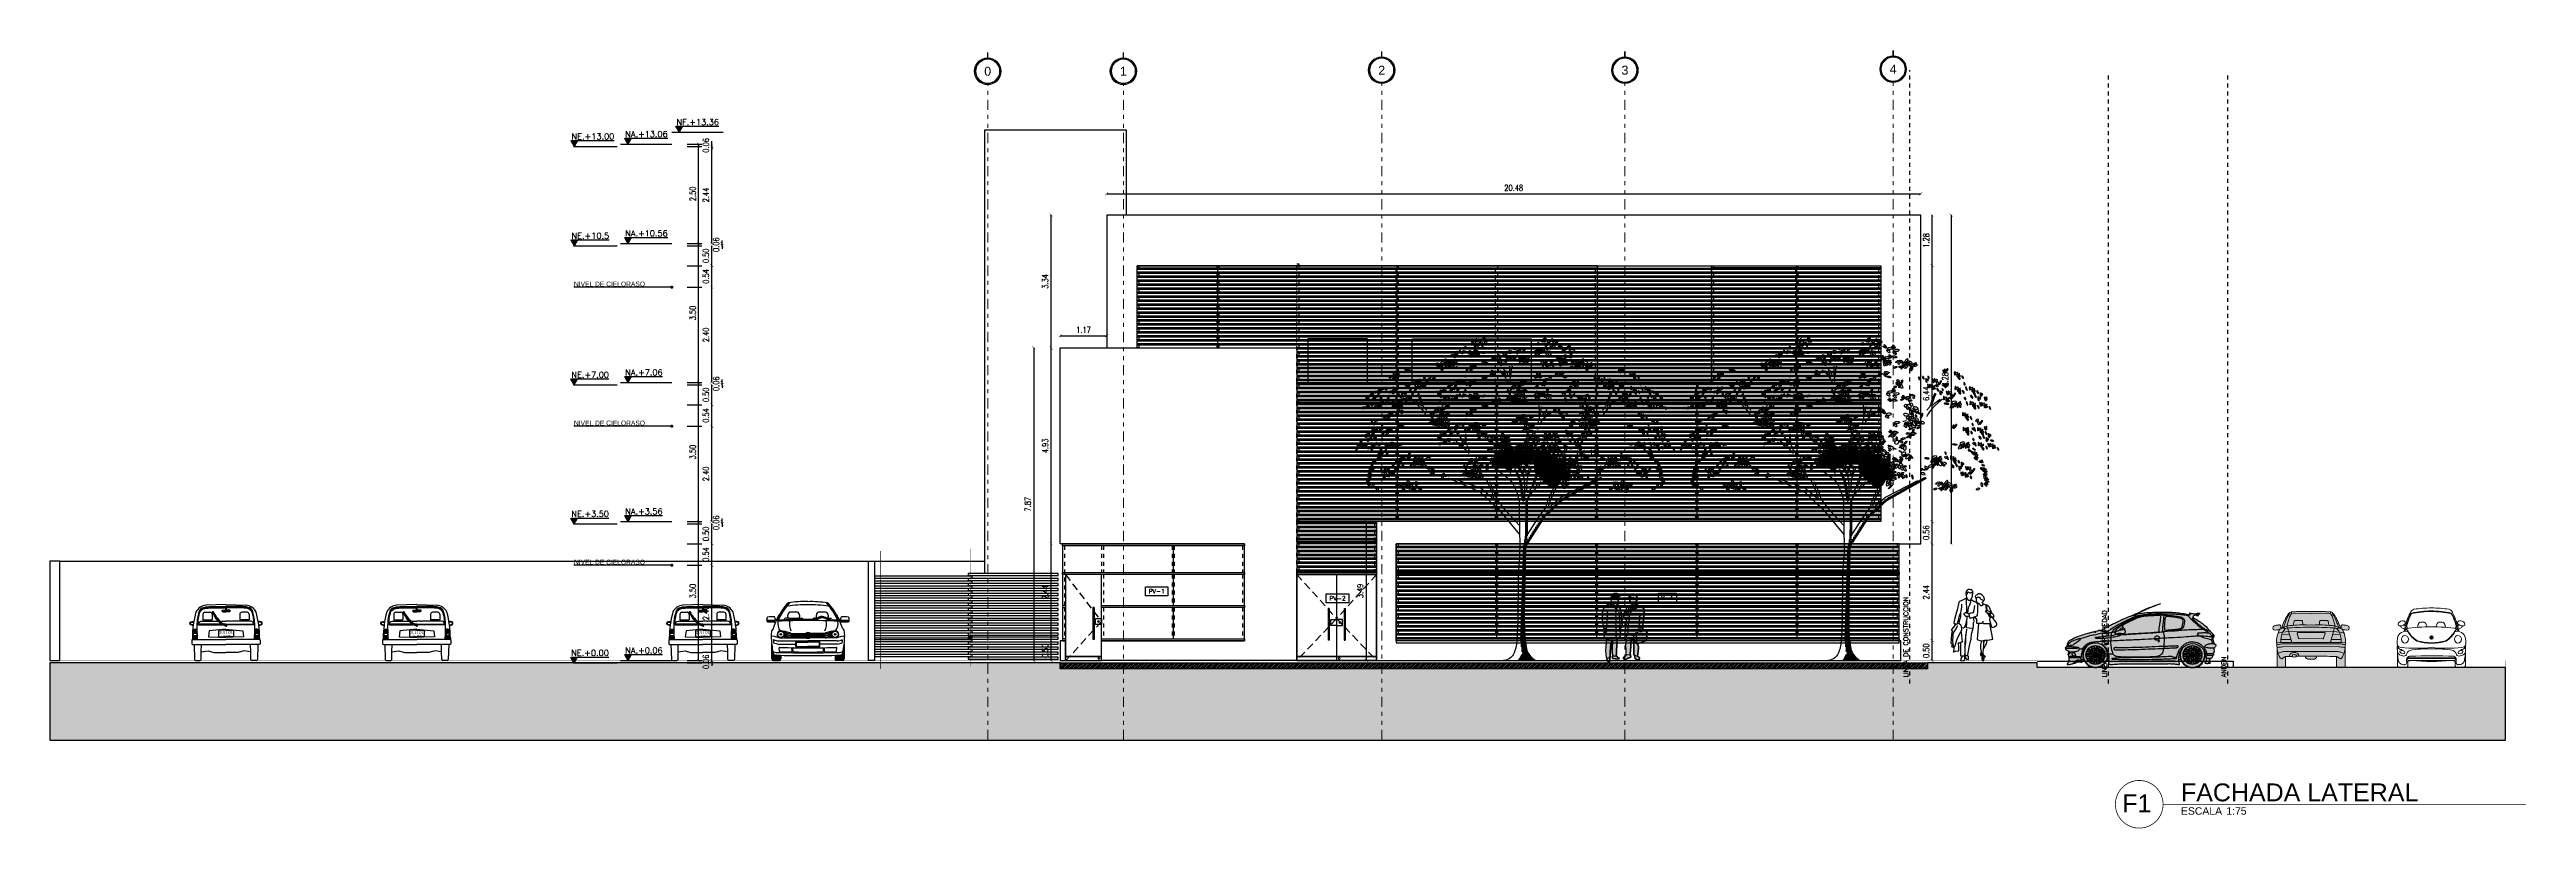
# Model space of a CAD drawing. Header units: millimetres. Extents: x 2056 to 4470, y 1400 to 3101.
# Drawn here: x 2055.9 to 2118.2, y 1436.1 to 1455.7 of the extents above; entities that cross this region are included whole.
import ezdxf
from ezdxf.enums import TextEntityAlignment as Align

# ---------------------------------------------------------------- set-up
doc = ezdxf.new("R2010")
doc.units = ezdxf.units.MM
for name, pattern in [('DIVIDE', [31.75, 12.7, -6.35, 0, -6.35, 0, -6.35]), ('DOT', [0.25, 0, -0.25]), ('HIDDEN', [9.525, 6.35, -3.175]), ('HIDDEN2', [0.1875, 0.125, -0.0625])]:
    doc.linetypes.add(name, pattern=pattern)
for name, color, linetype in [('A-251', 251, 'Continuous'), ('A-252', 252, 'Continuous'), ('A-253', 253, 'Continuous'), ('A-254', 254, 'Continuous'), ('A-ANNO', 40, 'Continuous'), ('A-ANNO-DIMS-GRID', 195, 'Continuous'), ('A-ANNO-DOOR', 134, 'Continuous'), ('A-ANNO-GLAZ', 124, 'Continuous'), ('A-ANNO-TEXT', 190, 'Continuous'), ('A-GLAZ', 5, 'Continuous'), ('A-GRID-COLS', 75, 'DIVIDE'), ('A-LDSP-TREE', 74, 'Continuous'), ('A-PLAN-1', 5, 'Continuous'), ('A-PLAN-2', 4, 'Continuous'), ('A-PLAN-3', 3, 'Continuous'), ('A-PLAN-4', 2, 'Continuous'), ('A-PLAN-5', 1, 'Continuous'), ('A-PLAN-6', 9, 'Continuous'), ('A-PROY', 15, 'HIDDEN'), ('bloques achurado', 255, 'Continuous'), ('Bloques Borde', 8, 'Continuous')]:
    doc.layers.add(name, color=color, linetype=linetype)
for name, color, linetype, lineweight in [('A-Anno-Titl', 233, 'Continuous', 50), ('A-CARROS', 123, 'Continuous', 5), ('A-PL6', 8, 'Continuous', 15)]:
    doc.layers.add(name, color=color, linetype=linetype, lineweight=lineweight)
doc.styles.add('COTAS', font='romans.shx', dxfattribs={"width": 0.7})
doc.styles.add('NUEVO', font='SIMPLEX')
doc.styles.add('ROMAN', font='arial.ttf')
doc.styles.add('ROMANS', font='romans')
doc.styles.add('TIMES', font='times.shx')
doc.dimstyles.new('DIM75', dxfattribs={"dimtxt": 0.15, "dimasz": 0.075, "dimexe": 0, "dimexo": 0, "dimgap": 0.075, "dimtad": 1, "dimzin": 1, "dimdsep": 46, "dimtxsty": 'COTAS', "dimblk": 'ARCHTICK', "dimcen": 0, "dimse1": 1, "dimse2": 1, "dimclrd": 8, "dimclre": 8, "dimclrt": 54, "dimaunit": 1, "dimazin": 0, "dimtfac": 1, "dimtix": 1, "dimtmove": 1, "dimatfit": 3, "dimldrblk": 'DOT', "dimfxl": 1, "dimtvp": 1.75, "dimtolj": 1, "dimtzin": 4, "dimarcsym": 0})

# ---------------------------------------------------------------- blocks, each defined once
blk = doc.blocks.new('NE-2')
for p, q in [((-0.00083, 0.0015), (-0.00083, 0.00144)), ((-0.00079, 0.0015), (-0.00079, 0.00137)), ((-0.00075, 0.0015), (-0.00075, 0.00131)), ((-0.00072, 0.0015), (-0.00072, 0.00124)), ((-0.00068, 0.0015), (-0.00068, 0.00118)), ((-0.00064, 0.0015), (-0.00064, 0.00111)), ((-0.0006, 0.0015), (-0.0006, 0.00105)), ((-0.00057, 0.0015), (-0.00057, 0.00098)), ((-0.00053, 0.0015), (-0.00053, 0.00092)), ((-0.00049, 0.0015), (-0.00049, 0.00085)), ((-0.00045, 0.0015), (-0.00045, 0.00079)), ((-0.00042, 0.0015), (-0.00042, 0.00072)), ((-0.00038, 0.0015), (-0.00038, 0.00066)), ((-0.00034, 0.0015), (-0.00034, 0.00059)), ((-0.0003, 0.0015), (-0.0003, 0.00053)), ((-0.00027, 0.0015), (-0.00027, 0.00046)), ((-0.00023, 0.0015), (-0.00023, 0.0004)), ((-0.00019, 0.0015), (-0.00019, 0.00033)), ((-0.00015, 0.0015), (-0.00015, 0.00027)), ((-0.00012, 0.0015), (-0.00012, 0.0002)), ((-0.00008, 0.0015), (-0.00008, 0.00014)), ((-0.00004, 0.0015), (-0.00004, 0.00007)), ((0, 0.0015), (0, 0.00001)), ((0.00003, 0.0015), (0.00003, 0.00006)), ((0.00007, 0.0015), (0.00007, 0.00012)), ((0.00011, 0.0015), (0.00011, 0.00019)), ((0.00015, 0.0015), (0.00015, 0.00025)), ((0.00018, 0.0015), (0.00018, 0.00032)), ((0.00022, 0.0015), (0.00022, 0.00038)), ((0.00026, 0.0015), (0.00026, 0.00045)), ((0.0003, 0.0015), (0.0003, 0.00051)), ((0.00033, 0.0015), (0.00033, 0.00058)), ((0.00037, 0.0015), (0.00037, 0.00064)), ((0.00041, 0.0015), (0.00041, 0.00071)), ((0.00045, 0.0015), (0.00045, 0.00077)), ((0.00048, 0.0015), (0.00048, 0.00084)), ((0.00052, 0.0015), (0.00052, 0.0009)), ((0.00056, 0.0015), (0.00056, 0.00097)), ((0.0006, 0.0015), (0.0006, 0.00103)), ((0.00063, 0.0015), (0.00063, 0.0011)), ((0.00067, 0.0015), (0.00067, 0.00116)), ((0.00071, 0.0015), (0.00071, 0.00123)), ((0.00075, 0.0015), (0.00075, 0.00129)), ((0.00078, 0.0015), (0.00078, 0.00136)), ((0.00082, 0.0015), (0.00082, 0.00142)), ((0.00086, 0.0015), (0.00086, 0.00149))]:
    blk.add_line(p, q)
blk.add_lwpolyline([(-0.00087, 0.0015), (0, 0), (0.00087, 0.0015)])
at = {"style": 'NUEVO', "flags": 4}
blk.add_attdef('NE.', (-0.00064, 0.0018), '', height=0.0015, dxfattribs=at)
blk = doc.blocks.new('_ArchTick')
at = {"color": 0, "linetype": 'ByBlock', "const_width": 0.15}
blk.add_lwpolyline([(-0.5, -0.5), (0.5, 0.5)], dxfattribs=at)
blk = doc.blocks.new('_Dot')
at = {"color": 0, "linetype": 'ByBlock', "lineweight": -2}
blk.add_line((-0.5, 0), (-1, 0), dxfattribs=at)
at = {"color": 0, "linetype": 'ByBlock', "const_width": 0.5}
blk.add_lwpolyline([(-0.25, 0, 1), (0.25, 0, 1)], format="xyb", close=True, dxfattribs=at)
blk = doc.blocks.new('*D206')
at = {"color": 8, "lineweight": -2, "transparency": 16777216}
for p, q in [((2.385, 0.06), (2.385, 0.135)), ((2.385, 0), (2.385, 0.06)), ((2.385, 0), (2.385, -0.075))]:
    blk.add_line(p, q, dxfattribs=at)
at = {"color": 8, "lineweight": -2, "transparency": 16777216, "xscale": 0.075, "yscale": 0.075, "zscale": 0.075}
for p, rotation in [((2.385, 0.06), 270), ((2.385, 0), 90)]:
    blk.add_blockref('_ArchTick', p, dxfattribs=dict(at, rotation=rotation))
at = {"color": 54, "transparency": 16777216, "insert": (2.235, 0.03), "char_height": 0.15, "attachment_point": 5, "rotation": 90, "style": 'COTAS'}
blk.add_mtext('\\A1;0.06', dxfattribs=at)
blk = doc.blocks.new('*D207')
at = {"color": 8, "lineweight": -2, "transparency": 16777216}
blk.add_line((2.385, 0.06), (2.385, 2.46), dxfattribs=at)
at = {"color": 8, "lineweight": -2, "transparency": 16777216, "xscale": 0.075, "yscale": 0.075, "zscale": 0.075}
for p, rotation in [((2.385, 2.46), 90), ((2.385, 0.06), 270)]:
    blk.add_blockref('_ArchTick', p, dxfattribs=dict(at, rotation=rotation))
at = {"color": 54, "transparency": 16777216, "insert": (2.235, 1.26), "char_height": 0.15, "attachment_point": 5, "rotation": 90, "style": 'COTAS'}
blk.add_mtext('\\A1;2.40', dxfattribs=at)
blk = doc.blocks.new('*D199')
at = {"color": 8, "lineweight": -2, "transparency": 16777216}
blk.add_line((2.385, 2.46), (2.385, 3), dxfattribs=at)
at = {"color": 8, "lineweight": -2, "transparency": 16777216, "xscale": 0.075, "yscale": 0.075, "zscale": 0.075}
for p, rotation in [((2.385, 3), 90), ((2.385, 2.46), 270)]:
    blk.add_blockref('_ArchTick', p, dxfattribs=dict(at, rotation=rotation))
at = {"color": 54, "transparency": 16777216, "insert": (2.235, 2.73), "char_height": 0.15, "attachment_point": 5, "rotation": 90, "style": 'COTAS'}
blk.add_mtext('\\A1;0.54', dxfattribs=at)
blk = doc.blocks.new('*D208')
at = {"color": 8, "lineweight": -2, "transparency": 16777216}
blk.add_line((2.385, 3), (2.385, 3.5), dxfattribs=at)
at = {"color": 8, "lineweight": -2, "transparency": 16777216, "xscale": 0.075, "yscale": 0.075, "zscale": 0.075}
for p, rotation in [((2.385, 3.5), 90), ((2.385, 3), 270)]:
    blk.add_blockref('_ArchTick', p, dxfattribs=dict(at, rotation=rotation))
at = {"color": 54, "transparency": 16777216, "insert": (2.235, 3.25), "char_height": 0.15, "attachment_point": 5, "rotation": 90, "style": 'COTAS'}
blk.add_mtext('\\A1;0.50', dxfattribs=at)
blk = doc.blocks.new('*D200')
at = {"color": 8, "lineweight": -2, "transparency": 16777216}
for p, q in [((2.642, 3.56), (2.642, 3.635)), ((2.642, 3.5), (2.642, 3.56)), ((2.642, 3.5), (2.642, 3.425))]:
    blk.add_line(p, q, dxfattribs=at)
at = {"color": 8, "lineweight": -2, "transparency": 16777216, "xscale": 0.075, "yscale": 0.075, "zscale": 0.075}
for p, rotation in [((2.642, 3.56), 270), ((2.642, 3.5), 90)]:
    blk.add_blockref('_ArchTick', p, dxfattribs=dict(at, rotation=rotation))
at = {"color": 54, "transparency": 16777216, "insert": (2.492, 3.53), "char_height": 0.15, "attachment_point": 5, "rotation": 90, "style": 'COTAS'}
blk.add_mtext('\\A1;0.06', dxfattribs=at)
blk = doc.blocks.new('*D201')
at = {"color": 8, "lineweight": -2, "transparency": 16777216}
blk.add_line((2.385, 3.56), (2.385, 5.96), dxfattribs=at)
at = {"color": 8, "lineweight": -2, "transparency": 16777216, "xscale": 0.075, "yscale": 0.075, "zscale": 0.075}
for p, rotation in [((2.385, 5.96), 90), ((2.385, 3.56), 270)]:
    blk.add_blockref('_ArchTick', p, dxfattribs=dict(at, rotation=rotation))
at = {"color": 54, "transparency": 16777216, "insert": (2.235, 4.76), "char_height": 0.15, "attachment_point": 5, "rotation": 90, "style": 'COTAS'}
blk.add_mtext('\\A1;2.40', dxfattribs=at)
blk = doc.blocks.new('*D202')
at = {"color": 8, "lineweight": -2, "transparency": 16777216}
blk.add_line((2.385, 5.96), (2.385, 6.5), dxfattribs=at)
at = {"color": 8, "lineweight": -2, "transparency": 16777216, "xscale": 0.075, "yscale": 0.075, "zscale": 0.075}
for p, rotation in [((2.385, 6.5), 90), ((2.385, 5.96), 270)]:
    blk.add_blockref('_ArchTick', p, dxfattribs=dict(at, rotation=rotation))
at = {"color": 54, "transparency": 16777216, "insert": (2.235, 6.23), "char_height": 0.15, "attachment_point": 5, "rotation": 90, "style": 'COTAS'}
blk.add_mtext('\\A1;0.54', dxfattribs=at)
blk = doc.blocks.new('*D209')
at = {"color": 8, "lineweight": -2, "transparency": 16777216}
blk.add_line((2.385, 6.5), (2.385, 7), dxfattribs=at)
at = {"color": 8, "lineweight": -2, "transparency": 16777216, "xscale": 0.075, "yscale": 0.075, "zscale": 0.075}
for p, rotation in [((2.385, 7), 90), ((2.385, 6.5), 270)]:
    blk.add_blockref('_ArchTick', p, dxfattribs=dict(at, rotation=rotation))
at = {"color": 54, "transparency": 16777216, "insert": (2.235, 6.75), "char_height": 0.15, "attachment_point": 5, "rotation": 90, "style": 'COTAS'}
blk.add_mtext('\\A1;0.50', dxfattribs=at)
blk = doc.blocks.new('*D203')
at = {"color": 8, "lineweight": -2, "transparency": 16777216}
for p, q in [((2.642, 7.06), (2.642, 7.135)), ((2.642, 7), (2.642, 7.06)), ((2.642, 7), (2.642, 6.925))]:
    blk.add_line(p, q, dxfattribs=at)
at = {"color": 8, "lineweight": -2, "transparency": 16777216, "xscale": 0.075, "yscale": 0.075, "zscale": 0.075}
for p, rotation in [((2.642, 7.06), 270), ((2.642, 7), 90)]:
    blk.add_blockref('_ArchTick', p, dxfattribs=dict(at, rotation=rotation))
at = {"color": 54, "transparency": 16777216, "insert": (2.492, 7.03), "char_height": 0.15, "attachment_point": 5, "rotation": 90, "style": 'COTAS'}
blk.add_mtext('\\A1;0.06', dxfattribs=at)
blk = doc.blocks.new('*D210')
at = {"color": 8, "lineweight": -2, "transparency": 16777216}
blk.add_line((2.385, 7.06), (2.385, 9.46), dxfattribs=at)
at = {"color": 8, "lineweight": -2, "transparency": 16777216, "xscale": 0.075, "yscale": 0.075, "zscale": 0.075}
for p, rotation in [((2.385, 9.46), 90), ((2.385, 7.06), 270)]:
    blk.add_blockref('_ArchTick', p, dxfattribs=dict(at, rotation=rotation))
at = {"color": 54, "transparency": 16777216, "insert": (2.235, 8.26), "char_height": 0.15, "attachment_point": 5, "rotation": 90, "style": 'COTAS'}
blk.add_mtext('\\A1;2.40', dxfattribs=at)
blk = doc.blocks.new('*D211')
at = {"color": 8, "lineweight": -2, "transparency": 16777216}
blk.add_line((2.385, 9.46), (2.385, 10), dxfattribs=at)
at = {"color": 8, "lineweight": -2, "transparency": 16777216, "xscale": 0.075, "yscale": 0.075, "zscale": 0.075}
for p, rotation in [((2.385, 10), 90), ((2.385, 9.46), 270)]:
    blk.add_blockref('_ArchTick', p, dxfattribs=dict(at, rotation=rotation))
at = {"color": 54, "transparency": 16777216, "insert": (2.235, 9.73), "char_height": 0.15, "attachment_point": 5, "rotation": 90, "style": 'COTAS'}
blk.add_mtext('\\A1;0.54', dxfattribs=at)
blk = doc.blocks.new('*D212')
at = {"color": 8, "lineweight": -2, "transparency": 16777216}
blk.add_line((2.385, 10), (2.385, 10.5), dxfattribs=at)
at = {"color": 8, "lineweight": -2, "transparency": 16777216, "xscale": 0.075, "yscale": 0.075, "zscale": 0.075}
for p, rotation in [((2.385, 10.5), 90), ((2.385, 10), 270)]:
    blk.add_blockref('_ArchTick', p, dxfattribs=dict(at, rotation=rotation))
at = {"color": 54, "transparency": 16777216, "insert": (2.235, 10.25), "char_height": 0.15, "attachment_point": 5, "rotation": 90, "style": 'COTAS'}
blk.add_mtext('\\A1;0.50', dxfattribs=at)
blk = doc.blocks.new('*D204')
at = {"color": 8, "lineweight": -2, "transparency": 16777216}
for p, q in [((2.642, 10.56), (2.642, 10.635)), ((2.642, 10.5), (2.642, 10.56)), ((2.642, 10.5), (2.642, 10.425))]:
    blk.add_line(p, q, dxfattribs=at)
at = {"color": 8, "lineweight": -2, "transparency": 16777216, "xscale": 0.075, "yscale": 0.075, "zscale": 0.075}
for p, rotation in [((2.642, 10.56), 270), ((2.642, 10.5), 90)]:
    blk.add_blockref('_ArchTick', p, dxfattribs=dict(at, rotation=rotation))
at = {"color": 54, "transparency": 16777216, "insert": (2.492, 10.53), "char_height": 0.15, "attachment_point": 5, "rotation": 90, "style": 'COTAS'}
blk.add_mtext('\\A1;0.06', dxfattribs=at)
blk = doc.blocks.new('*D213')
at = {"color": 8, "lineweight": -2, "transparency": 16777216}
blk.add_line((2.385, 10.56), (2.385, 13), dxfattribs=at)
at = {"color": 8, "lineweight": -2, "transparency": 16777216, "xscale": 0.075, "yscale": 0.075, "zscale": 0.075}
for p, rotation in [((2.385, 13), 90), ((2.385, 10.56), 270)]:
    blk.add_blockref('_ArchTick', p, dxfattribs=dict(at, rotation=rotation))
at = {"color": 54, "transparency": 16777216, "insert": (2.235, 11.78), "char_height": 0.15, "attachment_point": 5, "rotation": 90, "style": 'COTAS'}
blk.add_mtext('\\A1;2.44', dxfattribs=at)
blk = doc.blocks.new('*D214')
at = {"color": 8, "lineweight": -2, "transparency": 16777216}
for p, q in [((2.385, 13.06), (2.385, 13.135)), ((2.385, 13), (2.385, 13.06)), ((2.385, 13), (2.385, 12.925))]:
    blk.add_line(p, q, dxfattribs=at)
at = {"color": 8, "lineweight": -2, "transparency": 16777216, "xscale": 0.075, "yscale": 0.075, "zscale": 0.075}
for p, rotation in [((2.385, 13.06), 270), ((2.385, 13), 90)]:
    blk.add_blockref('_ArchTick', p, dxfattribs=dict(at, rotation=rotation))
at = {"color": 54, "transparency": 16777216, "insert": (2.235, 13.03), "char_height": 0.15, "attachment_point": 5, "rotation": 90, "style": 'COTAS'}
blk.add_mtext('\\A1;0.06', dxfattribs=at)
blk = doc.blocks.new('*D215')
at = {"color": 8, "lineweight": -2, "transparency": 16777216}
blk.add_line((2.052, 0.06), (2.052, 3.56), dxfattribs=at)
at = {"color": 8, "lineweight": -2, "transparency": 16777216, "xscale": 0.075, "yscale": 0.075, "zscale": 0.075}
for p, rotation in [((2.052, 3.56), 90), ((2.052, 0.06), 270)]:
    blk.add_blockref('_ArchTick', p, dxfattribs=dict(at, rotation=rotation))
at = {"color": 54, "transparency": 16777216, "insert": (1.902, 1.81), "char_height": 0.15, "attachment_point": 5, "rotation": 90, "style": 'COTAS'}
blk.add_mtext('\\A1;3.50', dxfattribs=at)
blk = doc.blocks.new('*D216')
at = {"color": 8, "lineweight": -2, "transparency": 16777216}
blk.add_line((2.052, 3.56), (2.052, 7.06), dxfattribs=at)
at = {"color": 8, "lineweight": -2, "transparency": 16777216, "xscale": 0.075, "yscale": 0.075, "zscale": 0.075}
for p, rotation in [((2.052, 7.06), 90), ((2.052, 3.56), 270)]:
    blk.add_blockref('_ArchTick', p, dxfattribs=dict(at, rotation=rotation))
at = {"color": 54, "transparency": 16777216, "insert": (1.902, 5.31), "char_height": 0.15, "attachment_point": 5, "rotation": 90, "style": 'COTAS'}
blk.add_mtext('\\A1;3.50', dxfattribs=at)
blk = doc.blocks.new('*D205')
at = {"color": 8, "lineweight": -2, "transparency": 16777216}
blk.add_line((2.052, 7.06), (2.052, 10.56), dxfattribs=at)
at = {"color": 8, "lineweight": -2, "transparency": 16777216, "xscale": 0.075, "yscale": 0.075, "zscale": 0.075}
for p, rotation in [((2.052, 10.56), 90), ((2.052, 7.06), 270)]:
    blk.add_blockref('_ArchTick', p, dxfattribs=dict(at, rotation=rotation))
at = {"color": 54, "transparency": 16777216, "insert": (1.902, 8.81), "char_height": 0.15, "attachment_point": 5, "rotation": 90, "style": 'COTAS'}
blk.add_mtext('\\A1;3.50', dxfattribs=at)
blk = doc.blocks.new('*D217')
at = {"color": 8, "lineweight": -2, "transparency": 16777216}
blk.add_line((2.052, 10.56), (2.052, 13.06), dxfattribs=at)
at = {"color": 8, "lineweight": -2, "transparency": 16777216, "xscale": 0.075, "yscale": 0.075, "zscale": 0.075}
for p, rotation in [((2.052, 13.06), 90), ((2.052, 10.56), 270)]:
    blk.add_blockref('_ArchTick', p, dxfattribs=dict(at, rotation=rotation))
at = {"color": 54, "transparency": 16777216, "insert": (1.902, 11.81), "char_height": 0.15, "attachment_point": 5, "rotation": 90, "style": 'COTAS'}
blk.add_mtext('\\A1;2.50', dxfattribs=at)
blk = doc.blocks.new('Auto (11)')
for p, q in [((-0.712, 1.008), (-0.659, 0.988)), ((-0.678, 1.093), (-0.641, 1.066)), ((-0.018, 0.782), (0.006, 0.736)), ((0.031, 0.736), (0.002, 0.817)), ((0.006, 0.736), (0.036, 0.817)), ((0.055, 0.783), (0.031, 0.736)), ((0.715, 1.093), (0.679, 1.066)), ((0.75, 1.008), (0.697, 0.988)), ((-0.837, 0.476), (-0.837, 0.057)), ((-0.837, 0.057), (-0.809, 0.019)), ((-0.809, 0.019), (-0.604, 0.019)), ((-0.576, 0.057), (-0.604, 0.019)), ((0.015, 0.247), (-0.599, 0.247)), ((0.015, 0.263), (-0.591, 0.263)), ((-0.576, 0.057), (-0.576, 0.179)), ((0.015, 0.194), (-0.537, 0.194)), ((0.015, 0.263), (0.629, 0.263)), ((0.015, 0.247), (0.637, 0.247)), ((0.015, 0.194), (0.585, 0.194)), ((0.613, 0.052), (0.613, 0.18)), ((0.638, 0.019), (0.613, 0.052)), ((0.638, 0.017), (0.844, 0.017)), ((0.875, 0.062), (0.843, 0.019)), ((0.875, 0.476), (0.875, 0.062))]:
    blk.add_line(p, q)
for centre, major_axis, ratio, start_param, end_param in [((0.683, 0.647), (0, 1.501), 0.918667, 1.047436, 1.383805), ((0.581, 0.685), (0, 1.358), 0.918667, 1.026478, 1.392653), ((0.594, 0.685), (0, 1.358), 0.918667, 1.037515, 1.273117), ((-0.407, 1.369), (0, 0.117), 0.918667, 0.136651, 1.325825), ((0.025, -1.415), (0, 2.858), 0.918667, 0.002193, 0.195586), ((0.025, -1.429), (0, 2.858), 0.918667, 0.002193, 0.193284), ((-0.022, -1.336), (0, 2.854), 0.918667, -0.013969, 0.153144), ((0.013, -1.415), (0, 2.858), 0.918667, -0.195586, -0.002193), ((0.013, -1.431), (0, 2.858), 0.918667, -0.193763, -0.002193), ((0.06, -1.336), (0, 2.854), 0.918667, -0.153144, 0.013969), ((0.445, 1.369), (0, 0.117), 0.918667, -1.325825, -0.136651), ((-0.557, 0.685), (0, 1.358), 0.918667, -1.273726, -1.039467), ((-0.544, 0.685), (0, 1.358), 0.918667, -1.392653, -1.026478), ((-0.645, 0.647), (0, 1.501), 0.918667, -1.383805, -1.047436), ((-0.258, 0.662), (0, 0.637), 0.918667, 1.433956, 1.834552), ((-0.638, 0.709), (0, 0.222), 0.918667, -0.349487, 1.372286), ((-0.78, 1.111), (0, 0.0445), 0.918667, 0.855351, 2.795362), ((-0.695, 1.023), (0, 0.174), 0.918667, -0.074667, 0.786429), ((-0.774, 1.13), (0, 0.0649), 0.918667, 2.795362, 3.487823), ((-0.762, 1.244), (0, 0.177), 0.918667, 3.177759, 3.945642), ((-0.705, 1.06), (0, 0.0523), 0.918667, 1.419695, 2.994335), ((-0.648, 0.731), (0, 0.095), 0.918667, -1.570796, 4.712389), ((-0.686, 1.146), (0, 0.0509), 0.918667, 4.22215, 6.213694), ((-0.692, 0.863), (0, 0.145), 0.918667, -1.18409, -0.43995), ((-0.682, 0.859), (0, 0.145), 0.918667, -1.029611, -0.373357), ((-0.076, -2.796), (0, 3.838), 0.918667, -0.026879, 0.158222), ((-0.546, 1.059), (0, 0.0616), 0.918667, 1.165798, 2.657917), ((-0.058, 1.27), (0, 0.651), 0.918667, 2.108286, 2.638229), ((-0.058, 1.255), (0, 0.651), 0.918667, 2.108286, 2.638229), ((0.026, 2.132), (0, 1.491), 0.918667, 2.865678, 3.133585), ((0.026, 2.117), (0, 1.488), 0.918667, 2.865579, 3.139125), ((-0.002, 0.963), (0, 0.367), 0.918667, 1.099776, 1.382165), ((-0.259, 1.101), (0, 0.0562), 0.918667, 0.097829, 1.077437), ((-0.209, 0.877), (0, 0.286), 0.918667, -0.169646, 0.28372), ((-0.168, 1.101), (0, 0.0562), 0.918667, -1.077437, -0.097829), ((-0.424, 0.963), (0, 0.367), 0.918667, -1.353452, -1.099776), ((0.015, 0.776), (0, 0.0447), 0.918667, 4.712389, 10.995574), ((0.023, 0.776), (0, 0.0447), 0.918667, 4.712389, 10.995574), ((0.007, 2.2), (0, 1.558), 0.918667, 3.147111, 3.410924), ((0.113, -2.796), (0, 3.838), 0.918667, -0.158222, 0.026879), ((0.007, 2.19), (0, 1.562), 0.918667, 3.152584, 3.410769), ((0.464, 0.963), (0, 0.367), 0.918667, 1.099776, 1.353452), ((0.207, 1.101), (0, 0.0562), 0.918667, 0.097829, 1.077437), ((0.248, 0.877), (0, 0.286), 0.918667, -0.28372, 0.169646), ((0.298, 1.101), (0, 0.0562), 0.918667, -1.077437, -0.097829), ((0.041, 0.963), (0, 0.367), 0.918667, -1.382165, -1.099776), ((0.1, 1.248), (0, 0.631), 0.918667, 3.654021, 4.188425), ((0.079, 1.27), (0, 0.675), 0.918667, 3.662851, 4.170219), ((0.685, 0.731), (0, 0.095), 0.918667, -1.570796, 4.712389), ((0.718, 0.858), (0, 0.145), 0.918667, 0.361891, 1.043825), ((0.729, 0.863), (0, 0.145), 0.918667, 0.43995, 1.18409), ((0.676, 0.709), (0, 0.222), 0.918667, -1.372286, 0.349487), ((0.584, 1.059), (0, 0.0616), 0.918667, 3.625268, 5.117387), ((0.724, 1.146), (0, 0.0509), 0.918667, 0.069492, 2.061035), ((0.8, 1.244), (0, 0.177), 0.918667, 2.337543, 3.105426), ((0.734, 1.033), (0, 0.164), 0.918667, -0.860748, 0.087948), ((0.742, 1.06), (0, 0.0523), 0.918667, 3.28885, 4.86349), ((0.81, 1.138), (0, 0.0732), 0.918667, 2.874083, 3.468081), ((0.818, 1.111), (0, 0.0445), 0.918667, 3.487823, 5.427834), ((0.296, 0.662), (0, 0.637), 0.918667, 4.448633, 4.849229), ((0.498, 0.494), (0, 1.457), 0.918667, 1.516988, 1.760865), ((-0.751, 0.633), (0, 0.109), 0.918667, 1.990762, 3.16488), ((-0.73, 0.588), (0, 0.118), 0.918667, 1.641489, 3.240173), ((-0.696, 0.491), (0, 0.179), 0.918667, 2.101367, 3.082538), ((-0.68, 0.239), (0, 0.15), 0.918667, 1.706904, 3.278981), ((-0.363, 4.833), (0, 4.329), 0.918667, 3.045298, 3.237887), ((-0.678, 0.418), (0, 0.11), 0.918667, 2.861374, 3.912285), ((-0.651, 0.143), (0, 0.053), 0.918667, 2.930178, 4.781687), ((-0.494, 0.328), (0, 0.125), 0.918667, 0.263666, 1.487664), ((-0.359, 0.194), (0, 0.269), 0.918667, 1.492381, 1.747467), ((-0.52, 0.212), (0, 0.0928), 0.918667, -0.116844, 1.541109), ((-0.446, -0.48), (0, 0.675), 0.918667, -0.010203, 0.259035), ((-0.542, 0.256), (0, 0.0619), 0.918667, 1.72295, 3.232038), ((-0.06, -2.39), (0, 2.883), 0.918667, -0.029538, 0.175898), ((0, -16.954), (0, 17.267), 0.918667, -0.036575, 0.032186), ((0.015, 7.531), (0, 7.359), 0.918667, 3.06644, 3.217559), ((0.097, -2.394), (0, 2.887), 0.918667, -0.175825, 0.029832), ((0.401, 4.833), (0, 4.329), 0.918667, 3.045298, 3.237887), ((0.487, -0.48), (0, 0.675), 0.918667, -0.25392, 0), ((0.531, 0.328), (0, 0.125), 0.918667, -1.487664, -0.263666), ((0.558, 0.212), (0, 0.0928), 0.918667, -1.541109, -0.264938), ((0.578, 0.259), (0, 0.0649), 0.918667, 3.248232, 4.521493), ((0.688, 0.143), (0, 0.0532), 0.918667, 1.506958, 3.42934), ((0.397, 0.194), (0, 0.269), 0.918667, 4.535719, 4.790804), ((0.716, 0.418), (0, 0.11), 0.918667, 2.3709, 3.421811), ((0.751, 0.408), (0.0605, 0.0198), 0.603282, 3.100258439394069, 9.383443746573654), ((0.72, 0.238), (0, 0.147), 0.918667, 2.985359, 4.582696), ((0.734, 0.491), (0, 0.179), 0.918667, 3.200647, 4.181818), ((0.768, 0.588), (0, 0.118), 0.918667, 3.043012, 4.641696), ((0.788, 0.633), (0, 0.109), 0.918667, 3.118305, 4.292423), ((-0.461, 0.494), (0, 1.457), 0.918667, 4.52232, 4.766197)]:
    blk.add_ellipse(centre, major_axis=major_axis, ratio=ratio, start_param=start_param, end_param=end_param)
at = {"extrusion": (0, 0, -1)}
blk.add_ellipse((-0.713, 0.408), major_axis=(-0.0605, 0.0198), ratio=0.603282, start_param=3.100258439394069, end_param=9.383443746573654, dxfattribs=at)
blk = doc.blocks.new('A$C7F577313')
blk.add_blockref('Auto (11)', (0.844, -0.017))
blk = doc.blocks.new('Mazda')
blk.add_hatch(color=255).paths.add_polyline_path([(0.798, 0.207), (0.804, 0.207), (0.813, 0.207), (0.819, 0.209), (0.825, 0.211), (0.833, 0.211), (0.839, 0.215), (0.845, 0.217), (0.851, 0.221), (0.857, 0.225), (0.863, 0.229), (0.867, 0.233), (0.873, 0.239), (0.878, 0.243), (0.882, 0.25), (0.886, 0.256), (0.89, 0.262), (0.892, 0.268), (0.894, 0.276), (0.896, 0.282), (0.898, 0.29), (1.022, 0.286), (1.145, 0.282), (1.269, 0.278), (1.33, 0.276), (1.36, 0.276), (1.377, 0.276), (1.393, 0.276), (1.393, 0.024), (1.393, 0.02), (1.393, 0.016), (1.395, 0.012), (1.397, 0.008), (1.401, 0.006), (1.405, 0.002), (1.407, 0), (1.411, 0), (1.415, 0), (1.582, 0), (1.586, 0), (1.59, 0), (1.592, 0.002), (1.596, 0.006), (1.6, 0.008), (1.602, 0.012), (1.604, 0.016), (1.604, 0.02), (1.604, 0.024), (1.604, 0.487), (1.616, 0.637), (1.616, 0.676), (1.614, 0.712), (1.61, 0.751), (1.602, 0.787), (1.602, 0.799), (1.6, 0.81), (1.596, 0.822), (1.592, 0.834), (1.573, 0.879), (1.565, 0.901), (1.555, 0.923), (1.551, 0.935), (1.545, 0.945), (1.539, 0.956), (1.531, 0.966), (1.541, 0.954), (1.559, 0.948), (1.594, 0.945), (1.659, 0.945), (1.691, 0.952), (1.707, 0.98), (1.705, 1.012), (1.689, 1.043), (1.665, 1.059), (1.628, 1.063), (1.575, 1.069), (1.555, 1.071), (1.553, 1.071), (1.559, 1.073), (1.537, 1.073), (1.511, 1.053), (1.511, 1.019), (1.496, 0.99), (1.399, 1.217), (1.338, 1.323), (1.3, 1.372), (1.249, 1.404), (0.75, 1.414), (0.251, 1.404), (0.198, 1.372), (0.161, 1.323), (0.1, 1.217), (0.003, 0.99), (-0.011, 1.019), (-0.013, 1.053), (-0.038, 1.073), (-0.06, 1.073), (-0.054, 1.071), (-0.058, 1.071), (-0.076, 1.069), (-0.129, 1.063), (-0.165, 1.059), (-0.19, 1.043), (-0.206, 1.012), (-0.208, 0.98), (-0.192, 0.952), (-0.159, 0.945), (-0.094, 0.945), (-0.06, 0.948), (-0.044, 0.954), (-0.033, 0.966), (-0.04, 0.956), (-0.046, 0.945), (-0.058, 0.923), (-0.066, 0.901), (-0.076, 0.879), (-0.092, 0.834), (-0.1, 0.81), (-0.102, 0.799), (-0.104, 0.787), (-0.111, 0.751), (-0.117, 0.712), (-0.119, 0.676), (-0.119, 0.637), (-0.107, 0.487), (-0.107, 0.024), (-0.104, 0.02), (-0.104, 0.016), (-0.102, 0.012), (-0.1, 0.008), (-0.096, 0.006), (-0.094, 0.002), (-0.09, 0), (-0.086, 0), (-0.082, 0), (0.082, 0), (0.086, 0), (0.09, 0), (0.094, 0.002), (0.098, 0.006), (0.1, 0.008), (0.102, 0.012), (0.104, 0.016), (0.107, 0.02), (0.107, 0.024), (0.107, 0.276), (0.194, 0.276), (0.279, 0.28), (0.283, 0.274), (0.291, 0.27), (0.297, 0.266), (0.305, 0.264), (0.315, 0.262), (0.326, 0.26), (0.334, 0.26), (0.344, 0.262), (0.352, 0.264), (0.36, 0.268), (0.368, 0.272), (0.372, 0.278), (0.376, 0.284), (0.433, 0.286), (0.488, 0.286), (0.545, 0.288), (0.602, 0.29), (0.604, 0.28), (0.606, 0.27), (0.61, 0.262), (0.614, 0.254), (0.62, 0.246), (0.626, 0.239), (0.632, 0.231), (0.64, 0.225), (0.648, 0.221), (0.656, 0.217), (0.664, 0.213), (0.673, 0.211), (0.683, 0.209), (0.691, 0.207), (0.701, 0.207)])
at = {"color": 250}
for p, q in [((0.747, 1.363), (0.253, 1.35)), ((0.752, 1.363), (1.245, 1.35)), ((-0.009, 0.634), (-0.117, 0.621)), ((0.034, 0.887), (-0.082, 0.864)), ((-0.009, 0.707), (0.241, 0.706)), ((-0.009, 0.634), (0.262, 0.631)), ((0.015, 0.836), (0.204, 0.837)), ((0.186, 0.904), (0.034, 0.887)), ((0.14, 1.038), (0.166, 0.975)), ((0.166, 0.975), (0.262, 0.631)), ((0.186, 0.904), (0.749, 0.914)), ((0.749, 0.632), (0.291, 0.632)), ((0.396, 0.857), (0.432, 0.738)), ((0.749, 0.885), (0.423, 0.884)), ((0.749, 0.728), (0.451, 0.727)), ((1.312, 0.904), (0.749, 0.914)), ((0.749, 0.885), (1.076, 0.884)), ((0.749, 0.728), (1.047, 0.727)), ((0.749, 0.632), (1.207, 0.632)), ((1.103, 0.857), (1.066, 0.738)), ((1.333, 0.975), (1.236, 0.631)), ((1.508, 0.634), (1.236, 0.631)), ((1.507, 0.707), (1.257, 0.706)), ((1.484, 0.836), (1.294, 0.837)), ((1.312, 0.904), (1.465, 0.887)), ((1.358, 1.038), (1.333, 0.975)), ((1.465, 0.887), (1.58, 0.864)), ((1.508, 0.634), (1.616, 0.621)), ((-0.106, 0.024), (-0.106, 0.487)), ((0.082, 0), (-0.082, 0)), ((0.042, 0.519), (0.749, 0.528)), ((0.749, 0.594), (0.045, 0.594)), ((0.106, 0.277), (0.106, 0.024)), ((0.145, 0.401), (0.749, 0.401)), ((0.696, 0.208), (0.749, 0.208)), ((0.749, 0.594), (1.454, 0.594)), ((1.457, 0.519), (0.749, 0.528)), ((1.353, 0.401), (0.749, 0.401)), ((0.803, 0.208), (0.749, 0.208)), ((1.392, 0.277), (1.392, 0.024)), ((1.416, 0), (1.581, 0)), ((1.604, 0.024), (1.604, 0.487))]:
    blk.add_line(p, q, dxfattribs=at)
for centre, major_axis, ratio, start_param, end_param in [((-0.082, 0.024), (0, 0.0243), 0.975618, 1.570796, 3.141593), ((0.082, 0.024), (0, 0.0243), 0.975618, 3.141593, 4.712389), ((0.327, 0.295), (0.0526, 0.0006), 0.643755, 3.141021, 9.424206), ((0.696, 0.307), (0, 0.099), 0.975618, 1.750025, 3.194926), ((0.803, 0.307), (0, 0.099), 0.975618, 3.088259, 4.53316), ((1.416, 0.024), (0, 0.0243), 0.975618, 1.570796, 3.141593), ((1.581, 0.024), (0, 0.0243), 0.975618, 3.141593, 4.712389)]:
    blk.add_ellipse(centre, major_axis=major_axis, ratio=ratio, start_param=start_param, end_param=end_param, dxfattribs=at)
for points, knots in [([(0.25, 1.404), (0.237, 1.398), (0.202, 1.383), (0.164, 1.327), (0.118, 1.255), (0.064, 1.146), (0.032, 1.053), (0.005, 0.996), (0.002, 0.991)], [0, 0, 0, 0, 1.078045, 2.785735, 4.879992, 7.537629, 11.765787, 12.201348, 12.201348, 12.201348, 12.201348]), ([(0.054, 1.009), (0.063, 1.03), (0.082, 1.086), (0.113, 1.168), (0.15, 1.25), (0.177, 1.31), (0.205, 1.342), (0.209, 1.364), (0.205, 1.373), (0.202, 1.377)], [0, 0, 0, 0, 1.703415, 4.41726, 6.463007, 8.414298, 9.240142, 9.635612, 9.987477, 9.987477, 9.987477, 9.987477]), ([(0.251, 1.345), (0.239, 1.328), (0.212, 1.278), (0.184, 1.184), (0.156, 1.1), (0.144, 1.049), (0.14, 1.038)], [0, 0, 0, 0, 0.0604315, 0.168345, 0.2862886, 0.3209433, 0.3209433, 0.3209433, 0.3209433]), ([(0.749, 1.415), (0.688, 1.415), (0.576, 1.413), (0.426, 1.412), (0.323, 1.404), (0.266, 1.409), (0.25, 1.404)], [0, 0, 0, 0, 0.1849252, 0.3342512, 0.4486468, 0.4995687, 0.4995687, 0.4995687, 0.4995687]), ([(0.25, 1.404), (0.257, 1.398), (0.262, 1.375), (0.256, 1.356), (0.251, 1.345)], [0, 0, 0, 0, 0.02563602, 0.05988806, 0.05988806, 0.05988806, 0.05988806]), ([(0.749, 1.415), (0.811, 1.415), (0.922, 1.413), (1.072, 1.412), (1.176, 1.404), (1.232, 1.409), (1.249, 1.404)], [0, 0, 0, 0, 0.1849252, 0.3342512, 0.4486468, 0.4995687, 0.4995687, 0.4995687, 0.4995687]), ([(1.249, 1.404), (1.242, 1.398), (1.236, 1.375), (1.243, 1.356), (1.247, 1.345)], [0, 0, 0, 0, 0.02563602, 0.05988806, 0.05988806, 0.05988806, 0.05988806]), ([(1.247, 1.345), (1.259, 1.328), (1.286, 1.278), (1.314, 1.184), (1.343, 1.1), (1.354, 1.049), (1.358, 1.038)], [0, 0, 0, 0, 0.0604315, 0.168345, 0.2862886, 0.3209433, 0.3209433, 0.3209433, 0.3209433]), ([(1.249, 1.404), (1.262, 1.398), (1.296, 1.383), (1.335, 1.327), (1.381, 1.255), (1.434, 1.146), (1.466, 1.053), (1.493, 0.996), (1.496, 0.991)], [0, 0, 0, 0, 1.078045, 2.785735, 4.879992, 7.537629, 11.765787, 12.201348, 12.201348, 12.201348, 12.201348]), ([(1.444, 1.009), (1.435, 1.03), (1.417, 1.086), (1.385, 1.168), (1.348, 1.25), (1.322, 1.31), (1.293, 1.342), (1.289, 1.364), (1.293, 1.373), (1.296, 1.377)], [0, 0, 0, 0, 1.703415, 4.41726, 6.463007, 8.414298, 9.240142, 9.635612, 9.987477, 9.987477, 9.987477, 9.987477]), ([(0.002, 0.991), (0.001, 0.998), (-0.023, 1.009), (-0.001, 1.045), (-0.024, 1.062), (-0.032, 1.079), (-0.07, 1.073), (-0.032, 1.073), (-0.139, 1.063), (-0.175, 1.06), (-0.204, 1.029), (-0.21, 0.997), (-0.209, 0.97), (-0.196, 0.953), (-0.161, 0.944), (-0.119, 0.945), (-0.072, 0.947), (-0.037, 0.95), (-0.033, 0.965)], [0, 0, 0, 0, 0.0199434, 0.0615514, 0.0775458, 0.0970481, 0.1208681, 0.1232472, 0.1962831, 0.2464802, 0.2767901, 0.3099374, 0.3411979, 0.3521583, 0.3687242, 0.4461251, 0.4735099, 0.5203869, 0.5203869, 0.5203869, 0.5203869]), ([(-0.104, 0.787), (-0.118, 0.733), (-0.122, 0.658), (-0.109, 0.539), (-0.106, 0.448), (-0.077, 0.348), (-0.051, 0.278), (-0.017, 0.232), (0.012, 0.221), (0.032, 0.228), (0.05, 0.246), (0.073, 0.263), (0.1, 0.278), (0.171, 0.275), (0.23, 0.278), (0.279, 0.28)], [0, 0, 0, 0, 4.118869, 5.449089, 8.85766, 10.815404, 13.135103, 14.470193, 14.889696, 15.347838, 16.006665, 16.753876, 17.508735, 18.273295, 22.025306, 22.025306, 22.025306, 22.025306]), ([(-0.104, 0.787), (-0.103, 0.815), (-0.076, 0.872), (-0.056, 0.938), (-0.014, 0.989), (0.054, 1.005), (0.108, 1.028), (0.14, 1.038)], [0, 0, 0, 0, 0.081312, 0.1814002, 0.1982735, 0.276471, 0.3769085, 0.3769085, 0.3769085, 0.3769085]), ([(0.015, 0.836), (0.006, 0.812), (-0.001, 0.755), (-0.013, 0.687), (-0.009, 0.645), (-0.009, 0.634)], [0, 0, 0, 0, 0.0767022, 0.1660618, 0.1994184, 0.1994184, 0.1994184, 0.1994184]), ([(0.002, 0.991), (0.019, 0.994), (0.057, 0.992), (0.096, 0.987), (0.117, 0.983)], [0, 0, 0, 0, 1.275921, 2.883256, 2.883256, 2.883256, 2.883256]), ([(0.015, 0.836), (0.021, 0.857), (0.042, 0.91), (0.089, 0.979), (0.179, 0.999), (0.324, 1.006), (0.522, 1.015), (0.682, 1.013), (0.749, 1.013)], [0, 0, 0, 0, 0.0633543, 0.1713149, 0.2225785, 0.3325781, 0.6106789, 0.8130674, 0.8130674, 0.8130674, 0.8130674]), ([(0.14, 1.038), (0.153, 1.046), (0.205, 1.057), (0.33, 1.064), (0.519, 1.079), (0.672, 1.069), (0.749, 1.073)], [0, 0, 0, 0, 0.0467064, 0.1519601, 0.3809327, 0.6119091, 0.6119091, 0.6119091, 0.6119091]), ([(0.291, 0.632), (0.283, 0.633), (0.26, 0.638), (0.255, 0.663), (0.25, 0.676)], [0, 0, 0, 0, 0.02443087, 0.06359532, 0.06359532, 0.06359532, 0.06359532]), ([(0.303, 1.061), (0.303, 1.075), (0.311, 1.11), (0.31, 1.155), (0.331, 1.178), (0.345, 1.184), (0.406, 1.182), (0.461, 1.181), (0.524, 1.181), (0.53, 1.171), (0.537, 1.158), (0.537, 1.135), (0.541, 1.107), (0.54, 1.085), (0.539, 1.074)], [0, 0, 0, 0, 1.059186, 2.693118, 3.075994, 3.305168, 3.817696, 7.640466, 7.947383, 8.097769, 8.501234, 9.015893, 9.799932, 10.626454, 10.626454, 10.626454, 10.626454]), ([(0.423, 0.884), (0.416, 0.884), (0.404, 0.878), (0.394, 0.864), (0.396, 0.857)], [0, 0, 0, 0, 0.01911096, 0.04086044, 0.04086044, 0.04086044, 0.04086044]), ([(0.432, 0.738), (0.434, 0.735), (0.439, 0.727), (0.447, 0.727), (0.451, 0.727)], [0, 0, 0, 0, 0.01085301, 0.02327957, 0.02327957, 0.02327957, 0.02327957]), ([(1.358, 1.038), (1.345, 1.046), (1.294, 1.057), (1.168, 1.064), (0.979, 1.079), (0.826, 1.069), (0.749, 1.073)], [0, 0, 0, 0, 0.0467064, 0.1519601, 0.3809327, 0.6119091, 0.6119091, 0.6119091, 0.6119091]), ([(1.484, 0.836), (1.478, 0.857), (1.456, 0.91), (1.409, 0.979), (1.319, 0.999), (1.174, 1.006), (0.977, 1.015), (0.817, 1.013), (0.749, 1.013)], [0, 0, 0, 0, 0.0633543, 0.1713149, 0.2225785, 0.3325781, 0.6106789, 0.8130674, 0.8130674, 0.8130674, 0.8130674]), ([(1.603, 0.787), (1.616, 0.733), (1.62, 0.658), (1.607, 0.539), (1.604, 0.448), (1.575, 0.348), (1.55, 0.278), (1.515, 0.232), (1.486, 0.221), (1.466, 0.228), (1.448, 0.246), (1.425, 0.263), (1.398, 0.278), (1.327, 0.275), (1.112, 0.286), (0.905, 0.291), (0.749, 0.291)], [0, 0, 0, 0, 0.16279, 0.215365, 0.350082, 0.427458, 0.51914, 0.571907, 0.588487, 0.606594, 0.632633, 0.662165, 0.691999, 0.722217, 0.873131, 1.340933, 1.340933, 1.340933, 1.340933]), ([(1.195, 1.061), (1.195, 1.075), (1.188, 1.11), (1.189, 1.155), (1.168, 1.178), (1.154, 1.184), (1.092, 1.182), (1.038, 1.181), (0.975, 1.181), (0.969, 1.171), (0.961, 1.158), (0.961, 1.135), (0.958, 1.107), (0.958, 1.085), (0.959, 1.074)], [0, 0, 0, 0, 1.059186, 2.693118, 3.075994, 3.305168, 3.817696, 7.640466, 7.947383, 8.097769, 8.501234, 9.015893, 9.799932, 10.626454, 10.626454, 10.626454, 10.626454]), ([(1.066, 0.738), (1.064, 0.735), (1.06, 0.727), (1.051, 0.727), (1.047, 0.727)], [0, 0, 0, 0, 0.01085301, 0.02327957, 0.02327957, 0.02327957, 0.02327957]), ([(1.076, 0.884), (1.082, 0.884), (1.095, 0.878), (1.105, 0.864), (1.103, 0.857)], [0, 0, 0, 0, 0.01911096, 0.04086044, 0.04086044, 0.04086044, 0.04086044]), ([(1.207, 0.632), (1.215, 0.633), (1.239, 0.638), (1.243, 0.663), (1.248, 0.676)], [0, 0, 0, 0, 0.02443087, 0.06359532, 0.06359532, 0.06359532, 0.06359532]), ([(1.603, 0.787), (1.601, 0.815), (1.574, 0.872), (1.554, 0.938), (1.512, 0.989), (1.444, 1.005), (1.39, 1.028), (1.358, 1.038)], [0, 0, 0, 0, 0.081312, 0.1814002, 0.1982735, 0.276471, 0.3769085, 0.3769085, 0.3769085, 0.3769085]), ([(1.496, 0.991), (1.479, 0.994), (1.441, 0.992), (1.402, 0.987), (1.381, 0.983)], [0, 0, 0, 0, 1.275921, 2.883256, 2.883256, 2.883256, 2.883256]), ([(1.484, 0.836), (1.493, 0.812), (1.499, 0.755), (1.512, 0.687), (1.508, 0.645), (1.508, 0.634)], [0, 0, 0, 0, 0.0767022, 0.1660618, 0.1994184, 0.1994184, 0.1994184, 0.1994184]), ([(1.496, 0.991), (1.497, 0.998), (1.521, 1.009), (1.499, 1.045), (1.523, 1.062), (1.53, 1.079), (1.568, 1.073), (1.53, 1.073), (1.637, 1.063), (1.673, 1.06), (1.702, 1.029), (1.708, 0.997), (1.707, 0.97), (1.694, 0.953), (1.66, 0.944), (1.618, 0.945), (1.571, 0.947), (1.536, 0.95), (1.532, 0.965)], [0, 0, 0, 0, 0.0199434, 0.0615514, 0.0775458, 0.0970481, 0.1208681, 0.1232472, 0.1962831, 0.2464802, 0.2767901, 0.3099374, 0.3411979, 0.3521583, 0.3687242, 0.4461251, 0.4735099, 0.5203869, 0.5203869, 0.5203869, 0.5203869]), ([(0.045, 0.594), (0.022, 0.594), (-0.031, 0.592), (-0.084, 0.581), (-0.113, 0.573)], [0, 0, 0, 0, 1.730112, 4.032733, 4.032733, 4.032733, 4.032733]), ([(-0.106, 0.501), (-0.095, 0.507), (-0.045, 0.516), (0.005, 0.519), (0.042, 0.519)], [0, 0, 0, 0, 0.0377491, 0.1492069, 0.1492069, 0.1492069, 0.1492069]), ([(-0.077, 0.36), (-0.06, 0.368), (-0.026, 0.375), (0.019, 0.396), (0.077, 0.403), (0.118, 0.4), (0.145, 0.401)], [0, 0, 0, 0, 0.0567497, 0.1039653, 0.1473143, 0.2283133, 0.2283133, 0.2283133, 0.2283133]), ([(0.201, 0.277), (0.204, 0.291), (0.211, 0.32), (0.238, 0.359), (0.285, 0.377), (0.333, 0.375), (0.378, 0.377), (0.413, 0.361), (0.429, 0.337), (0.441, 0.314), (0.446, 0.297), (0.448, 0.286)], [0, 0, 0, 0, 1.029853, 2.198645, 3.398908, 4.650585, 5.850374, 6.811216, 7.363938, 7.954237, 8.724283, 8.724283, 8.724283, 8.724283]), ([(1.576, 0.36), (1.559, 0.368), (1.524, 0.375), (1.479, 0.396), (1.422, 0.403), (1.38, 0.4), (1.353, 0.401)], [0, 0, 0, 0, 0.0567497, 0.1039653, 0.1473143, 0.2283133, 0.2283133, 0.2283133, 0.2283133]), ([(1.454, 0.594), (1.476, 0.594), (1.53, 0.592), (1.582, 0.581), (1.611, 0.573)], [0, 0, 0, 0, 1.730112, 4.032733, 4.032733, 4.032733, 4.032733]), ([(1.604, 0.501), (1.593, 0.507), (1.543, 0.516), (1.494, 0.519), (1.457, 0.519)], [0, 0, 0, 0, 0.0377491, 0.1492069, 0.1492069, 0.1492069, 0.1492069])]:
    blk.add_open_spline(points, degree=3, knots=knots, dxfattribs=at)
blk.add_open_spline([(0.377, 0.284), (0.5, 0.289), (0.625, 0.291), (0.749, 0.291)], degree=3, dxfattribs=at)
blk = doc.blocks.new('Auto (15)')
at = {"linetype": 'ByBlock'}
for p, q in [((-0.858, 0.806), (-0.895, 0.755)), ((-0.805, 1.026), (-0.811, 1.009)), ((-0.774, 1.04), (-0.805, 1.026)), ((-0.801, 1.04), (-0.774, 1.04)), ((-0.714, 1.156), (-0.704, 1.159)), ((-0.578, 1.052), (-0.581, 1.031)), ((-0.456, 1.077), (-0.547, 1.077)), ((-0.456, 1.077), (-0.228, 1.077)), ((-0.409, 0.695), (-0.034, 0.695)), ((-0.381, 0.663), (-0.05, 0.663)), ((-0.379, 0.653), (-0.053, 0.653)), ((-0.228, 1.077), (-0.136, 1.077)), ((-0.105, 1.052), (-0.104, 1.045)), ((0.445, 0.695), (0.07, 0.695)), ((0.418, 0.663), (0.086, 0.663)), ((0.415, 0.653), (0.089, 0.653)), ((0.141, 1.052), (0.14, 1.045)), ((0.264, 1.077), (0.172, 1.077)), ((0.492, 1.077), (0.583, 1.077)), ((0.614, 1.052), (0.617, 1.031)), ((0.75, 1.156), (0.74, 1.159)), ((0.81, 1.04), (0.841, 1.026)), ((0.838, 1.04), (0.81, 1.04)), ((0.841, 1.026), (0.847, 1.009)), ((0.894, 0.806), (0.931, 0.755)), ((-0.895, 0.432), (-0.895, 0.051)), ((-0.893, 0.421), (-0.895, 0.421)), ((-0.892, 0.408), (-0.895, 0.408)), ((-0.89, 0.395), (-0.895, 0.395)), ((-0.889, 0.382), (-0.895, 0.382)), ((-0.887, 0.369), (-0.895, 0.369)), ((-0.885, 0.355), (-0.895, 0.355)), ((-0.883, 0.342), (-0.895, 0.342)), ((-0.882, 0.329), (-0.895, 0.329)), ((-0.88, 0.316), (-0.895, 0.316)), ((-0.877, 0.303), (-0.895, 0.303)), ((-0.875, 0.289), (-0.895, 0.289)), ((-0.873, 0.276), (-0.895, 0.276)), ((-0.871, 0.263), (-0.895, 0.263)), ((-0.871, 0.25), (-0.895, 0.25)), ((-0.871, 0.237), (-0.895, 0.237)), ((-0.871, 0.223), (-0.895, 0.223)), ((-0.871, 0.21), (-0.895, 0.21)), ((-0.871, 0.197), (-0.895, 0.197)), ((-0.871, 0.184), (-0.895, 0.184)), ((-0.871, 0.171), (-0.895, 0.171)), ((-0.871, 0.158), (-0.895, 0.158)), ((-0.871, 0.144), (-0.895, 0.144)), ((-0.871, 0.131), (-0.895, 0.131)), ((-0.871, 0.118), (-0.895, 0.118)), ((-0.871, 0.105), (-0.895, 0.105)), ((-0.871, 0.092), (-0.895, 0.092)), ((-0.871, 0.078), (-0.895, 0.078)), ((-0.871, 0.065), (-0.895, 0.065)), ((-0.871, 0.052), (-0.895, 0.052)), ((-0.871, 0.039), (-0.893, 0.039)), ((-0.871, 0.026), (-0.886, 0.026)), ((-0.871, 0.264), (-0.871, 0.013)), ((-0.867, 0.243), (-0.871, 0.247)), ((-0.862, 0.219), (-0.871, 0.228)), ((-0.856, 0.194), (-0.871, 0.209)), ((-0.834, 0.154), (-0.871, 0.191)), ((-0.834, 0.135), (-0.871, 0.172)), ((-0.834, 0.116), (-0.871, 0.153)), ((-0.834, 0.098), (-0.871, 0.135)), ((-0.834, 0.079), (-0.871, 0.116)), ((-0.834, 0.06), (-0.871, 0.097)), ((-0.834, 0.042), (-0.871, 0.079)), ((-0.834, 0.023), (-0.871, 0.06)), ((-0.839, 0.009), (-0.871, 0.041)), ((-0.858, 0.01), (-0.871, 0.023)), ((-0.852, 0.009), (-0.705, 0.009)), ((-0.834, 0.009), (-0.834, 0.164)), ((-0.834, 0.152), (-0.827, 0.159)), ((-0.834, 0.133), (-0.815, 0.152)), ((-0.834, 0.115), (-0.801, 0.148)), ((-0.834, 0.096), (-0.797, 0.133)), ((-0.834, 0.078), (-0.797, 0.114)), ((-0.834, 0.059), (-0.797, 0.096)), ((-0.834, 0.04), (-0.797, 0.077)), ((-0.834, 0.022), (-0.797, 0.059)), ((-0.828, 0.009), (-0.797, 0.04)), ((-0.809, 0.009), (-0.797, 0.021)), ((-0.797, 0.009), (-0.797, 0.147)), ((-0.76, 0.099), (-0.797, 0.135)), ((-0.76, 0.08), (-0.797, 0.117)), ((-0.76, 0.061), (-0.797, 0.098)), ((-0.76, 0.043), (-0.797, 0.079)), ((-0.76, 0.024), (-0.797, 0.061)), ((-0.764, 0.009), (-0.797, 0.042)), ((-0.783, 0.009), (-0.797, 0.024)), ((-0.76, 0.117), (-0.788, 0.146)), ((-0.76, 0.136), (-0.769, 0.145)), ((-0.76, 0.009), (-0.76, 0.145)), ((-0.76, 0.114), (-0.73, 0.144)), ((-0.76, 0.133), (-0.748, 0.144)), ((-0.76, 0.095), (-0.723, 0.132)), ((-0.76, 0.077), (-0.723, 0.114)), ((-0.76, 0.058), (-0.723, 0.095)), ((-0.76, 0.039), (-0.723, 0.076)), ((-0.76, 0.021), (-0.723, 0.058)), ((-0.753, 0.009), (-0.723, 0.039)), ((-0.734, 0.009), (-0.723, 0.02)), ((-0.723, 0.009), (-0.723, 0.144)), ((-0.686, 0.099), (-0.723, 0.136)), ((-0.686, 0.081), (-0.723, 0.118)), ((-0.686, 0.062), (-0.723, 0.099)), ((-0.686, 0.043), (-0.723, 0.08)), ((-0.686, 0.025), (-0.723, 0.062)), ((-0.691, 0.011), (-0.723, 0.043)), ((-0.708, 0.009), (-0.723, 0.024)), ((-0.72, 0.505), (0.018, 0.505)), ((-0.72, 0.426), (-0.283, 0.426)), ((-0.686, 0.118), (-0.712, 0.144)), ((-0.697, 0.243), (-0.708, 0.328)), ((-0.693, 0.584), (-0.452, 0.584)), ((-0.693, 0.579), (-0.452, 0.579)), ((-0.693, 0.579), (-0.452, 0.579)), ((-0.686, 0.137), (-0.693, 0.143)), ((-0.686, 0.142), (-0.686, 0.013)), ((-0.662, 0.131), (-0.686, 0.131)), ((-0.662, 0.118), (-0.686, 0.118)), ((-0.662, 0.105), (-0.686, 0.105)), ((-0.662, 0.092), (-0.686, 0.092)), ((-0.662, 0.078), (-0.686, 0.078)), ((-0.662, 0.065), (-0.686, 0.065)), ((-0.662, 0.052), (-0.686, 0.052)), ((-0.664, 0.039), (-0.686, 0.039)), ((-0.671, 0.026), (-0.686, 0.026)), ((-0.662, 0.142), (-0.662, 0.051)), ((-0.412, 0.579), (-0.028, 0.579)), ((-0.393, 0.324), (-0.39, 0.239)), ((-0.384, 0.61), (-0.051, 0.61)), ((-0.38, 0.621), (-0.054, 0.621)), ((-0.369, 0.322), (-0.366, 0.238)), ((-0.283, 0.368), (-0.283, 0.473)), ((-0.272, 0.484), (0.018, 0.484)), ((-0.272, 0.378), (-0.272, 0.463)), ((-0.272, 0.357), (0.018, 0.357)), ((-0.261, 0.473), (0.018, 0.473)), ((-0.261, 0.368), (0.018, 0.368)), ((0.756, 0.505), (0.018, 0.505)), ((0.308, 0.484), (0.018, 0.484)), ((0.298, 0.473), (0.018, 0.473)), ((0.298, 0.368), (0.018, 0.368)), ((0.308, 0.357), (0.018, 0.357)), ((0.448, 0.579), (0.065, 0.579)), ((0.42, 0.61), (0.087, 0.61)), ((0.416, 0.621), (0.09, 0.621)), ((0.308, 0.378), (0.308, 0.463)), ((0.319, 0.368), (0.319, 0.473)), ((0.756, 0.426), (0.319, 0.426)), ((0.405, 0.322), (0.402, 0.238)), ((0.429, 0.324), (0.426, 0.239)), ((0.729, 0.584), (0.488, 0.584)), ((0.729, 0.579), (0.488, 0.579)), ((0.729, 0.579), (0.488, 0.579)), ((0.699, 0.142), (0.699, 0.051)), ((0.699, 0.131), (0.722, 0.131)), ((0.699, 0.118), (0.722, 0.118)), ((0.699, 0.105), (0.722, 0.105)), ((0.699, 0.092), (0.722, 0.092)), ((0.699, 0.078), (0.722, 0.078)), ((0.699, 0.065), (0.722, 0.065)), ((0.699, 0.052), (0.722, 0.052)), ((0.7, 0.039), (0.722, 0.039)), ((0.707, 0.026), (0.722, 0.026)), ((0.722, 0.118), (0.748, 0.144)), ((0.722, 0.137), (0.729, 0.143)), ((0.722, 0.142), (0.722, 0.013)), ((0.722, 0.099), (0.759, 0.136)), ((0.722, 0.081), (0.759, 0.118)), ((0.722, 0.062), (0.759, 0.099)), ((0.722, 0.043), (0.759, 0.08)), ((0.722, 0.025), (0.759, 0.062)), ((0.728, 0.011), (0.759, 0.043)), ((0.733, 0.243), (0.744, 0.328)), ((0.888, 0.009), (0.741, 0.009)), ((0.744, 0.009), (0.759, 0.024)), ((0.759, 0.009), (0.759, 0.144)), ((0.796, 0.095), (0.759, 0.132)), ((0.796, 0.077), (0.759, 0.114)), ((0.796, 0.058), (0.759, 0.095)), ((0.796, 0.039), (0.759, 0.076)), ((0.796, 0.021), (0.759, 0.058)), ((0.789, 0.009), (0.759, 0.039)), ((0.771, 0.009), (0.759, 0.02)), ((0.796, 0.114), (0.766, 0.144)), ((0.796, 0.133), (0.784, 0.144)), ((0.796, 0.117), (0.825, 0.146)), ((0.796, 0.009), (0.796, 0.145)), ((0.796, 0.136), (0.805, 0.145)), ((0.796, 0.099), (0.833, 0.135)), ((0.796, 0.08), (0.833, 0.117)), ((0.796, 0.061), (0.833, 0.098)), ((0.796, 0.043), (0.833, 0.079)), ((0.796, 0.024), (0.833, 0.061)), ((0.8, 0.009), (0.833, 0.042)), ((0.819, 0.009), (0.833, 0.024)), ((0.833, 0.009), (0.833, 0.147)), ((0.87, 0.096), (0.833, 0.133)), ((0.87, 0.078), (0.833, 0.114)), ((0.87, 0.059), (0.833, 0.096)), ((0.87, 0.04), (0.833, 0.077)), ((0.87, 0.022), (0.833, 0.059)), ((0.864, 0.009), (0.833, 0.04)), ((0.845, 0.009), (0.833, 0.021)), ((0.87, 0.115), (0.837, 0.148)), ((0.87, 0.133), (0.851, 0.152)), ((0.87, 0.152), (0.863, 0.159)), ((0.87, 0.154), (0.907, 0.191)), ((0.87, 0.135), (0.907, 0.172)), ((0.87, 0.009), (0.87, 0.164)), ((0.87, 0.116), (0.907, 0.153)), ((0.87, 0.098), (0.907, 0.135)), ((0.87, 0.079), (0.907, 0.116)), ((0.87, 0.06), (0.907, 0.097)), ((0.87, 0.042), (0.907, 0.079)), ((0.87, 0.023), (0.907, 0.06)), ((0.875, 0.009), (0.907, 0.041)), ((0.892, 0.194), (0.907, 0.209)), ((0.894, 0.01), (0.907, 0.023)), ((0.898, 0.219), (0.907, 0.228)), ((0.903, 0.243), (0.907, 0.247)), ((0.907, 0.264), (0.907, 0.013)), ((0.907, 0.263), (0.931, 0.263)), ((0.907, 0.25), (0.931, 0.25)), ((0.907, 0.237), (0.931, 0.237)), ((0.907, 0.223), (0.931, 0.223)), ((0.907, 0.21), (0.931, 0.21)), ((0.907, 0.197), (0.931, 0.197)), ((0.907, 0.184), (0.931, 0.184)), ((0.907, 0.171), (0.931, 0.171)), ((0.907, 0.158), (0.931, 0.158)), ((0.907, 0.144), (0.931, 0.144)), ((0.907, 0.131), (0.931, 0.131)), ((0.907, 0.118), (0.931, 0.118)), ((0.907, 0.105), (0.931, 0.105)), ((0.907, 0.092), (0.931, 0.092)), ((0.907, 0.078), (0.931, 0.078)), ((0.907, 0.065), (0.931, 0.065)), ((0.907, 0.052), (0.931, 0.052)), ((0.907, 0.039), (0.929, 0.039)), ((0.907, 0.026), (0.922, 0.026)), ((0.909, 0.276), (0.931, 0.276)), ((0.911, 0.289), (0.931, 0.289)), ((0.914, 0.303), (0.931, 0.303)), ((0.916, 0.316), (0.931, 0.316)), ((0.918, 0.329), (0.931, 0.329)), ((0.92, 0.342), (0.931, 0.342)), ((0.921, 0.355), (0.931, 0.355)), ((0.923, 0.369), (0.931, 0.369)), ((0.925, 0.382), (0.931, 0.382)), ((0.927, 0.395), (0.931, 0.395)), ((0.928, 0.408), (0.931, 0.408)), ((0.93, 0.421), (0.931, 0.421)), ((0.931, 0.432), (0.931, 0.051))]:
    blk.add_line(p, q, dxfattribs=at)
for p, q in [((-0.011, 0.585), (-0.04, 0.636)), ((-0.007, 0.607), (-0.036, 0.657)), ((-0.017, 0.683), (0.01, 0.636)), ((0.01, 0.636), (-0.007, 0.607)), ((-0.005, 0.69), (0.018, 0.65)), ((0.041, 0.69), (0.018, 0.65)), ((0.054, 0.683), (0.026, 0.636)), ((0.026, 0.636), (0.043, 0.607)), ((0.043, 0.607), (0.072, 0.657)), ((0.047, 0.585), (0.076, 0.636)), ((0.018, 0.621), (-0.005, 0.581)), ((0.018, 0.621), (0.041, 0.581))]:
    blk.add_line(p, q)
for centre, radius in [((-0.665, 0.67), 0.0791), ((-0.665, 0.67), 0.0206), ((-0.665, 0.67), 0.0137), ((-0.544, 0.7), 0.0316), ((-0.544, 0.623), 0.0316), ((-0.544, 0.7), 0.0264), ((-0.544, 0.623), 0.0264), ((-0.544, 0.7), 0.00647), ((-0.544, 0.623), 0.00647), ((-0.452, 0.645), 0.0527), ((-0.452, 0.645), 0.0153), ((-0.452, 0.645), 0.00875), ((0.489, 0.645), 0.0527), ((0.489, 0.645), 0.0153), ((0.489, 0.645), 0.00875), ((0.58, 0.7), 0.0316), ((0.58, 0.623), 0.0316), ((0.58, 0.7), 0.0264), ((0.58, 0.623), 0.0264), ((0.58, 0.7), 0.00647), ((0.58, 0.623), 0.00647), ((0.702, 0.67), 0.0791), ((0.702, 0.67), 0.0206), ((0.702, 0.67), 0.0137)]:
    blk.add_circle(centre, radius, dxfattribs=at)
for radius in [0.0734, 0.0657]:
    blk.add_circle((0.018, 0.636), radius)
for centre, radius, start, end in [((0.851, 0.272), 1.791, 139.01898, 162.65844), ((1.147, 0.124), 2.095, 140.31428, 154.79537), ((1.135, 0.122), 2.074, 139.63242, 154.48716), ((-0.486, 1.33), 0.0527, 100.73674, 143.31048), ((-0.469, 1.419), 0.0422, 99.94502, 139.01898), ((-0.064, -1.534), 2.947, 88.47598, 98.41636), ((-0.073, -0.929), 2.424, 87.94513, 99.57556), ((0.102, -1.006), 2.5, 80.5729, 92.02323), ((0.094, -1.624), 3.037, 81.70926, 91.50141), ((-1.099, 0.122), 2.074, 25.51284, 40.36758), ((-1.111, 0.124), 2.095, 25.20463, 39.68572), ((0.505, 1.419), 0.0422, 40.98102, 80.05498), ((0.522, 1.33), 0.0527, 36.68952, 79.26326), ((-0.815, 0.272), 1.791, 17.34156, 40.98102), ((-0.887, 1.034), 0.134, 153.92563, 193.78557), ((-0.918, 2.215), 1.211, 265.21683, 275.06561), ((-0.997, 1.007), 0.0211, 193.78557, 266.2577), ((-0.989, 1.084), 0.0211, 98.95458, 153.92563), ((-0.918, 2.215), 1.232, 266.2577, 274.05971), ((-0.918, 2.215), 1.19, 266.2577, 274.41772), ((-0.865, 0.299), 0.816, 87.77658, 98.95458), ((-0.487, 0.655), 0.42, 166.21456, 184.42289), ((-0.918, 0.73), 0.108, 276.32397, 296.40903), ((-0.867, 0.629), 0.00527, 74.6491, 116.40903), ((-0.868, 0.634), 0, 148.86033, 180), ((-0.703, 1.013), 0.413, 246.77577, 264.95636), ((-0.835, 1.093), 0.0211, 30.57705, 87.77658), ((-0.834, 0.955), 0.031, 3.18168, 84.27023), ((-0.823, 1.055), 0.0262, 261.98276, 325.44563), ((-0.961, 1.036), 0.16, 1.51941, 25.08541), ((0.851, 0.272), 1.797, 150.5563, 154.71464), ((-0.667, 0.668), 0.0897, 90, 180), ((-0.626, 0.664), 0.13, 177.74647, 201.7764), ((-0.667, 0.668), 0.0844, 90, 180), ((-0.626, 0.664), 0.125, 177.74647, 201.7764), ((-0.739, 1.012), 0.0105, 154.79537, 272.55597), ((-0.432, 0.947), 0.311, 169.91697, 217.57385), ((0.018, -16.22), 17.237, 90, 92.51766), ((-0.727, 1.011), 0.0105, 154.48716, 272.47668), ((-0.019, -11.803), 12.846, 90.82806, 93.1878), ((-0.726, -0.1), 0.855, 70.22617, 86.31502), ((-0.726, -0.1), 0.86, 70.2377, 86.31502), ((-0.547, 1.046), 0.0316, 90, 168.54518), ((-0.279, 1.1), 0.22, 157.78259, 170.15756), ((-0.444, 1.129), 0.0527, 170.15756, 264.15679), ((-0.431, 1.173), 0.0527, 94.88825, 168.98967), ((-0.452, 0.642), 0.0634, 269.74014, 5.92425), ((-0.452, 0.642), 0.0581, 269.74014, 6.18174), ((-0.004, 0.939), 0.445, 170.77145, 204.07353), ((-0.452, 0.648), 0.058, 0, 74.06293), ((-0.342, 0.176), 1.053, 84.90862, 95.09138), ((-0.452, 0.648), 0.0633, 0.2578, 73.89977), ((-0.448, 0.639), 0.07, 301.52112, 9.84079), ((-0.449, 0.645), 0.07, 4.71476, 45.74663), ((-0.253, 1.173), 0.0527, 11.01033, 85.11175), ((-0.24, 1.129), 0.0527, 283.03065, 9.84244), ((0.22, -13.095), 14.143, 90.81657, 91.71755), ((-0.404, 1.1), 0.22, 9.84244, 22.21741), ((-0.136, 1.046), 0.0316, 11.45482, 90), ((0.018, 0.636), 0.079, 90, 131.427), ((-0.183, -13.095), 14.143, 88.28245, 89.18343), ((0.018, -16.22), 17.237, 87.48234, 90), ((0.018, 0.636), 0.079, 48.573, 90), ((0.172, 1.046), 0.0316, 90, 168.54518), ((0.276, 1.129), 0.0527, 170.15756, 256.96935), ((0.441, 1.1), 0.22, 157.78259, 170.15756), ((0.375, 0.957), 0.164, 28.40799, 148.68023), ((0.289, 1.173), 0.0527, 94.88825, 168.98967), ((0.374, 0.837), 0.245, 54.05853, 123.03529), ((0.376, 0.952), 0.155, 39.40161, 139.47626), ((0.378, 0.176), 1.053, 84.90862, 95.09138), ((0.484, 0.639), 0.07, 170.15921, 238.47888), ((0.485, 0.645), 0.07, 134.25337, 175.28524), ((0.489, 0.648), 0.0633, 106.10023, 179.7422), ((0.488, 0.642), 0.0634, 174.07575, 270.25986), ((0.489, 0.648), 0.058, 105.93707, 180), ((0.488, 0.642), 0.0581, 173.81826, 270.25986), ((0.04, 0.939), 0.445, 335.92647, 9.22855), ((0.467, 1.173), 0.0527, 11.01033, 85.11175), ((0.762, -0.1), 0.86, 93.68498, 109.7623), ((0.762, -0.1), 0.855, 93.68498, 109.77383), ((0.48, 1.129), 0.0527, 275.84321, 9.84244), ((-0.144, -16.189), 17.237, 86.96236, 87.79908), ((0.315, 1.1), 0.22, 9.84244, 22.21741), ((0.583, 1.046), 0.0316, 11.45482, 90), ((0.703, 0.668), 0.0897, 0, 90), ((0.703, 0.668), 0.0844, 0, 90), ((0.468, 0.947), 0.311, 322.42615, 10.08303), ((-0.815, 0.272), 1.797, 25.28536, 29.4437), ((0.763, 1.011), 0.0105, 267.52332, 25.51284), ((0.775, 1.012), 0.0105, 267.44403, 25.20463), ((0.739, 1.013), 0.413, 275.04364, 293.22423), ((0.662, 0.664), 0.125, 338.2236, 2.25353), ((0.662, 0.664), 0.13, 338.2236, 2.25353), ((0.997, 1.036), 0.16, 154.91459, 178.48059), ((0.859, 1.055), 0.0262, 214.55437, 278.01724), ((0.87, 0.955), 0.031, 95.72977, 176.81832), ((0.954, 2.215), 1.211, 264.93439, 274.78317), ((0.871, 1.093), 0.0211, 92.22342, 149.42295), ((0.954, 2.215), 1.19, 265.58228, 273.7423), ((0.954, 2.215), 1.232, 265.94029, 273.7423), ((0.902, 0.299), 0.816, 81.04542, 92.22342), ((0.904, 0.629), 0.00527, 63.59097, 105.3509), ((0.904, 0.634), 0, 0, 31.13967), ((0.954, 0.73), 0.108, 243.59097, 263.67603), ((0.523, 0.655), 0.42, 355.57711, 13.78544), ((1.025, 1.084), 0.0211, 26.07437, 81.04542), ((1.033, 1.007), 0.0211, 273.7423, 346.21443), ((0.923, 1.034), 0.134, 346.21443, 26.07437), ((1.301, 0.657), 2.207, 180.88193, 191.7502), ((-0.852, 0.051), 0.0422, 180, 270), ((-0.77, 0.382), 0.167, 234.08945, 271.80166), ((-0.783, 0.225), 0.0791, 192.38728, 268.61435), ((-0.545, 0.497), 0.304, 172.53569, 187.46431), ((-0.684, 0.916), 0.413, 246.77577, 264.95636), ((-0.684, 0.837), 0.413, 246.77577, 264.95636), ((0.018, 30.667), 30.532, 268.49387, 270), ((0.018, 29.275), 29.07, 268.45647, 270), ((-0.693, 0.637), 0.058, 201.7764, 270), ((-0.693, 0.637), 0.0527, 201.7764, 270), ((-0.698, 0.329), 0.0105, 88.58963, 187.48059), ((-0.705, 0.051), 0.0422, 270, 0), ((0.018, 29.401), 29.07, 268.58963, 269.17002), ((-0.687, 0.244), 0.0105, 187.48059, 268.67719), ((0.018, 30.757), 30.532, 268.67719, 269.21428), ((-0.403, 0.323), 0.0105, 1.83158, 89.17002), ((-0.4, 0.239), 0.0105, 269.21428, 1.83158), ((-0.358, 0.323), 0.0105, 89.25884, 181.83158), ((-0.355, 0.238), 0.0105, 181.83158, 269.2989), ((0.018, 29.401), 29.07, 269.25884, 270), ((0.018, 30.757), 30.532, 269.2989, 270), ((-0.272, 0.473), 0.0105, 90, 180), ((-0.272, 0.368), 0.0105, 180, 270), ((-0.261, 0.463), 0.0105, 90, 180), ((-0.261, 0.378), 0.0105, 180, 270), ((0.018, 29.401), 29.07, 270, 270.74116), ((0.018, 30.757), 30.532, 270, 270.7011), ((0.018, 29.275), 29.07, 270, 271.54353), ((0.018, 30.667), 30.532, 270, 271.50613), ((0.298, 0.463), 0.0105, 0, 90), ((0.298, 0.378), 0.0105, 270, 0), ((0.308, 0.473), 0.0105, 0, 90), ((0.308, 0.368), 0.0105, 270, 0), ((0.392, 0.238), 0.0105, 270.7011, 358.16842), ((0.394, 0.323), 0.0105, 358.16842, 90.74116), ((0.437, 0.239), 0.0105, 178.16842, 270.78572), ((0.439, 0.323), 0.0105, 90.82998, 178.16842), ((0.018, 30.757), 30.532, 270.78572, 271.32281), ((0.018, 29.401), 29.07, 270.82998, 271.41037), ((0.741, 0.051), 0.0422, 180, 270), ((0.723, 0.244), 0.0105, 271.32281, 352.51941), ((0.729, 0.637), 0.0527, 270, 338.2236), ((0.729, 0.637), 0.058, 270, 338.2236), ((0.734, 0.329), 0.0105, 352.51941, 91.41037), ((0.72, 0.916), 0.413, 275.04364, 293.22423), ((0.72, 0.837), 0.413, 275.04364, 293.22423), ((0.806, 0.382), 0.167, 268.19834, 305.91055), ((0.819, 0.225), 0.0791, 271.38565, 347.61272), ((0.581, 0.497), 0.304, 352.53569, 7.46431), ((0.888, 0.051), 0.0422, 270, 0), ((-1.264, 0.657), 2.207, 348.2498, 359.11807)]:
    blk.add_arc(centre, radius, start, end, dxfattribs=at)
for start, end in [(180, 240), (127.18076, 158.02647), (67.18076, 112.81924), (300, 0), (21.97353, 52.81924), (247.18076, 292.81924)]:
    blk.add_arc((0.018, 0.636), 0.0584, start, end)
blk = doc.blocks.new('*X40')
at = {"color": 0}
for p, q in [((593.042, 813.261), (593.124, 813.261)), ((593.043, 813.257), (593.124, 813.257)), ((593.044, 813.253), (593.124, 813.253)), ((593.044, 813.249), (593.124, 813.249)), ((593.045, 813.245), (593.124, 813.245)), ((593.046, 813.241), (593.124, 813.241)), ((593.047, 813.237), (593.124, 813.237)), ((593.047, 813.233), (593.124, 813.233)), ((593.048, 813.229), (593.124, 813.229)), ((593.049, 813.225), (593.124, 813.225)), ((593.049, 813.221), (593.124, 813.221)), ((593.05, 813.217), (593.124, 813.217)), ((593.051, 813.213), (593.124, 813.213)), ((593.052, 813.209), (593.124, 813.209)), ((593.052, 813.205), (593.124, 813.205)), ((593.053, 813.201), (593.124, 813.201)), ((593.054, 813.197), (593.124, 813.197)), ((593.055, 813.193), (593.124, 813.193)), ((593.055, 813.189), (593.123, 813.189)), ((593.056, 813.185), (593.123, 813.185))]:
    blk.add_line(p, q, dxfattribs=at)
blk = doc.blocks.new('*X41')
at = {"color": 0}
for p, q in [((593.047, 813.348), (593.124, 813.348)), ((593.049, 813.355), (593.124, 813.355)), ((593.051, 813.362), (593.124, 813.362)), ((593.052, 813.369), (593.124, 813.369)), ((593.054, 813.376), (593.124, 813.376)), ((593.056, 813.383), (593.124, 813.383)), ((593.058, 813.39), (593.124, 813.39)), ((593.061, 813.397), (593.124, 813.397)), ((593.063, 813.404), (593.123, 813.404)), ((593.068, 813.411), (593.119, 813.411)), ((593.044, 813.327), (593.123, 813.327)), ((593.045, 813.334), (593.124, 813.334)), ((593.046, 813.341), (593.124, 813.341))]:
    blk.add_line(p, q, dxfattribs=at)
blk = doc.blocks.new('BREAKPOS')
for p, q in [((-0.003, 1.414), (-0.505, 1.393)), ((-0.003, 1.358), (-0.356, 1.354)), ((-0.101, 1.267), (-0.095, 1.223)), ((-0.101, 1.267), (-0.003, 1.267)), ((-0.003, 1.414), (0.5, 1.393)), ((-0.003, 1.358), (0.351, 1.354)), ((0.096, 1.267), (-0.003, 1.267)), ((0.096, 1.267), (0.09, 1.223)), ((-0.902, 0.946), (-0.9, 0.921)), ((-0.887, 0.904), (-0.827, 0.882)), ((-0.814, 0.972), (-0.883, 0.968)), ((-0.79, 0.79), (-0.754, 0.79)), ((-0.734, 0.77), (-0.734, 0.534)), ((-0.691, 0.903), (-0.098, 0.903)), ((-0.582, 1.168), (-0.582, 1.027)), ((-0.582, 1.027), (-0.35, 1.027)), ((-0.532, 1.218), (-0.4, 1.218)), ((-0.521, 1.027), (-0.521, 0.996)), ((-0.428, 0.75), (-0.446, 0.598)), ((-0.003, 0.794), (-0.428, 0.75)), ((-0.411, 1.027), (-0.411, 0.996)), ((-0.35, 1.168), (-0.35, 1.027)), ((-0.095, 1.223), (-0.003, 1.223)), ((-0.047, 0.903), (-0.003, 0.903)), ((0.09, 1.223), (-0.003, 1.223)), ((0.685, 0.903), (-0.003, 0.903)), ((-0.003, 0.794), (0.423, 0.75)), ((0.345, 1.168), (0.345, 1.027)), ((0.577, 1.027), (0.345, 1.027)), ((0.527, 1.218), (0.395, 1.218)), ((0.406, 1.027), (0.406, 0.996)), ((0.423, 0.75), (0.441, 0.598)), ((0.516, 1.027), (0.516, 0.996)), ((0.577, 1.168), (0.577, 1.027)), ((0.729, 0.77), (0.729, 0.534)), ((0.785, 0.79), (0.749, 0.79)), ((0.809, 0.972), (0.878, 0.968)), ((0.882, 0.904), (0.822, 0.882)), ((0.897, 0.946), (0.895, 0.921)), ((-0.862, 0.514), (-0.862, 0.424)), ((-0.848, 0.569), (-0.848, 0.534)), ((-0.842, 0.534), (-0.003, 0.534)), ((-0.842, 0.404), (-0.003, 0.404)), ((-0.806, 0.405), (-0.795, 0.028)), ((-0.629, 0.028), (-0.626, 0.222)), ((-0.626, 0.222), (-0.622, 0.404)), ((-0.626, 0.222), (-0.453, 0.246)), ((-0.453, 0.246), (-0.311, 0.205)), ((-0.446, 0.598), (-0.171, 0.588)), ((-0.311, 0.205), (-0.003, 0.205)), ((-0.171, 0.588), (-0.003, 0.588)), ((0.166, 0.588), (-0.003, 0.588)), ((0.836, 0.534), (-0.003, 0.534)), ((0.836, 0.404), (-0.003, 0.404)), ((0.306, 0.205), (-0.003, 0.205)), ((0.441, 0.598), (0.166, 0.588)), ((0.448, 0.246), (0.306, 0.205)), ((0.621, 0.222), (0.448, 0.246)), ((0.621, 0.222), (0.617, 0.404)), ((0.624, 0.028), (0.621, 0.222)), ((0.801, 0.405), (0.79, 0.028)), ((0.842, 0.569), (0.842, 0.534)), ((0.842, 0.569), (0.842, 0.534)), ((0.856, 0.514), (0.856, 0.424)), ((-0.765, -0.001), (-0.659, -0.001)), ((0.76, -0.001), (0.654, -0.001))]:
    blk.add_line(p, q)
for points in [[(-0.716, 0.534, -0.023319), (-0.726, 0.937, -0.070827), (-0.663, 1.27, -0.143636), (-0.607, 1.326, -0.076099), (-0.418, 1.359, -0.005732), (-0.003, 1.365, 0.001219)], [(-0.116, 0.915), (-0.668, 0.915, -0.310002), (-0.701, 0.945, -0.045966), (-0.691, 1.097, -0.056143), (-0.634, 1.28, -0.172421), (-0.584, 1.316, -0.043166), (-0.434, 1.344, -0.014659), (-0.028, 1.35, 0.002846), (-0.003, 1.349, -1.0157)], [(-0.653, 1.235, -0.179752), (-0.534, 1.309, -0.041451), (-0.199, 1.326), (-0.003, 1.326)], [(0.711, 0.534, 0.023319), (0.721, 0.937, 0.070827), (0.658, 1.27, 0.143636), (0.602, 1.326, 0.076099), (0.413, 1.359, 0.005732), (-0.003, 1.365, -0.001219)], [(-0.003, 0.915), (0.663, 0.915, 0.310002), (0.696, 0.945, 0.045966), (0.686, 1.097, 0.056143), (0.629, 1.28, 0.172421), (0.579, 1.316, 0.043166), (0.429, 1.344, 0.014659), (0.022, 1.35, -0.002846), (-0.003, 1.349, 1.0157)], [(0.647, 1.235, 0.179752), (0.529, 1.309, 0.041451), (0.194, 1.326), (-0.003, 1.326)], [(-0.828, 0.874, -0.036339), (-0.901, 0.908, -0.186983), (-0.909, 0.948, -0.292931), (-0.892, 0.974, -0.027632), (-0.811, 0.987, -1.117741)], [(-0.827, 0.885, -0.02502), (-0.889, 0.908, -0.214342), (-0.897, 0.921, -0.175694), (-0.898, 0.952, -0.206837), (-0.887, 0.964, -0.03803), (-0.815, 0.968, -0.975066)], [(-0.738, 0.539), (-0.812, 0.539, -0.083318), (-0.827, 0.666, -0.045873), (-0.807, 0.767, -0.11685), (-0.794, 0.783), (-0.756, 0.783, -0.356296), (-0.738, 0.765), (-0.738, 0.539)], [(-0.699, 0.938, -0.204777), (-0.656, 0.985, -0.101513), (-0.593, 0.996), (-0.198, 0.996)], [(-0.338, 1.221), (-0.341, 1.233), (-0.335, 1.234, 0.080976), (-0.07, 0.917), (-0.072, 0.913, -0.08228), (-0.305, 1.165)], [(-0.072, 0.913, -0.082101), (-0.281, 1.123)], [(0.002, 0.882, -1.255324), (-0.006, 0.863), (-0.112, 0.908), (-0.114, 0.918), (-0.109, 0.925), (-0.102, 0.926), (0.002, 0.882)], [(-0.105, 0.926, 0.032666), (-0.002, 0.88, 0.178299)], [(-0.074, 0.915), (-0.076, 0.915, -0.310002)], [(-0.003, 0.915), (-0.071, 0.915, -0.310002)], [(-0.005, 0.864, 0.583471), (0.002, 0.876, 2.296919)], [(0.694, 0.938, 0.204777), (0.651, 0.985, 0.101513), (0.588, 0.996), (0.132, 0.996), (0.114, 0.985), (0.104, 0.996), (-0.003, 0.996)], [(0.733, 0.539), (0.806, 0.539, 0.083318), (0.822, 0.666, 0.045873), (0.802, 0.767, 0.11685), (0.789, 0.783), (0.751, 0.783, 0.356296), (0.733, 0.765), (0.733, 0.539)], [(0.823, 0.874, 0.036339), (0.896, 0.908, 0.186983), (0.904, 0.948, 0.292931), (0.887, 0.974, 0.027632), (0.806, 0.987, 1.117741)], [(0.822, 0.885, 0.02502), (0.883, 0.908, 0.214342), (0.892, 0.921, 0.175694), (0.893, 0.952, 0.206837), (0.882, 0.964, 0.03803), (0.81, 0.968, 0.975066)]]:
    blk.add_lwpolyline(points, format="xyb")
for points in [[(-0.093, 1.225), (-0.097, 1.263), (0.092, 1.263), (0.089, 1.225)], [(-0.024, 1.267), (-0.024, 1.28), (0.018, 1.28), (0.018, 1.267)], [(-0.008, 1.28), (-0.008, 1.299), (0.003, 1.299), (0.003, 1.28)]]:
    blk.add_lwpolyline(points, close=True)
for points in [[(-0.742, 0.684), (-0.822, 0.684, -0.051725), (-0.803, 0.762, -0.218992), (-0.789, 0.777), (-0.757, 0.777, -0.339173), (-0.742, 0.757)], [(0.737, 0.684), (0.817, 0.684, 0.051725), (0.798, 0.762, 0.218992), (0.784, 0.777), (0.752, 0.777, 0.339173), (0.737, 0.757)], [(-0.742, 0.621), (-0.824, 0.621, 0.002134), (-0.809, 0.543), (-0.742, 0.543)], [(0.737, 0.621), (0.819, 0.621, -0.002134), (0.804, 0.543), (0.737, 0.543)]]:
    blk.add_lwpolyline(points, format="xyb", close=True)
for points in [[(-0.255, 1.058), (-0.343, 1.219), (-0.341, 1.222), (-0.253, 1.06)], [(-0.341, 1.222), (-0.338, 1.221), (-0.248, 1.064)], [(-0.112, 0.912), (-0.258, 1.054), (-0.255, 1.058), (-0.112, 0.921)], [(-0.111, 0.922), (-0.253, 1.06), (-0.25, 1.064), (-0.107, 0.925)], [(-0.25, 1.064), (-0.248, 1.064), (-0.102, 0.926)], [(-0.188, 0.768), (-0.188, 0.598), (-0.003, 0.598)], [(-0.003, 0.768), (-0.188, 0.768)], [(-0.153, 0.996), (-0.138, 0.996), (-0.119, 0.985), (-0.11, 0.996), (-0.003, 0.996)], [(0.183, 0.768), (0.183, 0.598), (-0.003, 0.598)], [(-0.003, 0.768), (0.183, 0.768)]]:
    blk.add_lwpolyline(points)
for centre, radius, start, end in [((-0.489, 1.093), 0.3, 93.0927, 154.49428), ((0.149, 0.945), 0.86, 157.22884, 181.5112), ((-0.556, 1.229), 0.1, 103.05709, 151.25317), ((-0.336, 0.282), 1.073, 90.68399, 103.05709), ((-0.003, 1.296), 0.0144, 294.04165, 245.95835), ((0.331, 0.282), 1.073, 76.94291, 89.31601), ((0.484, 1.093), 0.3, 25.50572, 86.9073), ((0.551, 1.229), 0.1, 28.74683, 76.94291), ((-0.155, 0.945), 0.86, 358.4888, 22.77116), ((-0.882, 0.948), 0.02, 93.81086, 183.94852), ((-0.88, 0.923), 0.02, 183.94852, 249.79087), ((1.658, 0.564), 2.506, 164.75289, 179.87395), ((-0.456, 0.645), 0.377, 159.56166, 197.17123), ((-0.79, 0.77), 0.02, 90, 160.00573), ((-0.754, 0.77), 0.02, 0, 90), ((-0.691, 0.923), 0.02, 181.82652, 270), ((-0.532, 1.168), 0.05, 90, 180), ((-0.4, 1.168), 0.05, 0, 90), ((0.395, 1.168), 0.05, 90, 180), ((0.527, 1.168), 0.05, 0, 90), ((0.685, 0.923), 0.02, 270, 358.17348), ((0.749, 0.77), 0.02, 90, 180), ((-1.663, 0.564), 2.506, 0.12605, 15.24711), ((0.785, 0.77), 0.02, 19.99427, 90), ((0.451, 0.645), 0.377, 342.82877, 20.43834), ((0.877, 0.948), 0.02, 356.05148, 86.18914), ((0.875, 0.923), 0.02, 290.20913, 356.05148), ((-0.842, 0.514), 0.02, 90, 180), ((-0.842, 0.424), 0.02, 180, 270), ((-0.765, 0.029), 0.03, 182.27382, 270), ((-0.659, 0.029), 0.03, 270, 357.75291), ((0.654, 0.029), 0.03, 182.24709, 270), ((0.76, 0.029), 0.03, 270, 357.72618), ((0.836, 0.514), 0.02, 0, 90), ((0.836, 0.514), 0.02, 0, 90), ((0.836, 0.424), 0.02, 270, 0)]:
    blk.add_arc(centre, radius, start, end)
for name in ['*X41', '*X40']:
    blk.add_blockref(name, (-593.866, -812.641))
at = {"xscale": -1}
for name in ['*X41', '*X40']:
    blk.add_blockref(name, (593.861, -812.641), dxfattribs=at)
at = {"style": 'TIMES'}
for s, height, p in [('BUH O12', 0.065, (-0.189, 0.679)), ('COLOMBIA', 0.03, (-0.111, 0.614))]:
    blk.add_text(s, height=height, dxfattribs=at).set_placement(p)
blk = doc.blocks.new('*X63')
at = {"color": 0}
for p, q in [((196.613, 16.34), (196.613, 16.397)), ((196.65, 16.361), (196.65, 16.418)), ((196.687, 16.382), (196.687, 16.44)), ((196.725, 16.403), (196.725, 16.461)), ((196.762, 16.424), (196.762, 16.482)), ((196.8, 16.445), (196.8, 16.503)), ((196.837, 16.466), (196.837, 16.524)), ((196.875, 16.487), (196.875, 16.545)), ((196.912, 16.508), (196.912, 16.566)), ((196.95, 16.529), (196.95, 16.587)), ((196.988, 16.55), (196.988, 16.608)), ((197.025, 16.571), (197.025, 16.629)), ((197.062, 16.592), (197.062, 16.65)), ((197.1, 16.614), (197.1, 16.671)), ((197.137, 16.635), (197.137, 16.692)), ((197.175, 16.656), (197.175, 16.713)), ((197.212, 16.677), (197.212, 16.734)), ((197.25, 16.698), (197.25, 16.755)), ((197.287, 16.719), (197.287, 16.776)), ((197.325, 16.74), (197.325, 16.797)), ((197.363, 16.761), (197.363, 16.818)), ((197.4, 16.782), (197.4, 16.839)), ((197.437, 16.803), (197.437, 16.86)), ((197.475, 16.824), (197.475, 16.881)), ((197.512, 16.845), (197.512, 16.902)), ((197.55, 16.866), (197.55, 16.923)), ((197.587, 16.887), (197.587, 16.944)), ((197.625, 16.908), (197.625, 16.965)), ((197.662, 16.929), (197.662, 16.986)), ((197.7, 16.95), (197.7, 17.007)), ((197.738, 16.971), (197.738, 17.021)), ((195.937, 15.614), (195.937, 15.706)), ((195.975, 15.672), (195.975, 15.765)), ((196.012, 15.731), (196.012, 15.824)), ((196.05, 15.79), (196.05, 15.882)), ((196.087, 15.848), (196.087, 15.933)), ((196.125, 15.899), (196.125, 15.963)), ((196.162, 15.929), (196.162, 15.992)), ((196.2, 15.958), (196.2, 16.022)), ((196.238, 15.988), (196.238, 16.051)), ((196.275, 16.018), (196.275, 16.089)), ((196.312, 16.056), (196.312, 16.127)), ((196.35, 16.094), (196.35, 16.165)), ((196.387, 16.132), (196.387, 16.203)), ((196.425, 16.169), (196.425, 16.237)), ((196.462, 16.204), (196.462, 16.271)), ((196.5, 16.238), (196.5, 16.306)), ((196.537, 16.272), (196.537, 16.34)), ((196.575, 16.306), (196.575, 16.374)), ((195.562, 15.027), (195.562, 15.12)), ((195.6, 15.086), (195.6, 15.179)), ((195.637, 15.144), (195.637, 15.237)), ((195.675, 15.203), (195.675, 15.296)), ((195.712, 15.262), (195.712, 15.354)), ((195.75, 15.32), (195.75, 15.413)), ((195.787, 15.379), (195.787, 15.472)), ((195.825, 15.438), (195.825, 15.53)), ((195.863, 15.496), (195.863, 15.589)), ((195.9, 15.555), (195.9, 15.648))]:
    blk.add_line(p, q, dxfattribs=at)
blk = doc.blocks.new('E4', base_point=(655.182746, 222.149869))
blk.add_circle((656.700527, 222.149869), 1.51778)
blk = doc.blocks.new('TROPI')
for p, q in [((0.695, 9.513), (0.695, 9.516)), ((0.719, 9.502), (0.719, 9.508)), ((0.742, 9.491), (0.742, 9.5)), ((0.766, 9.48), (0.766, 9.491)), ((0.789, 9.469), (0.789, 9.483)), ((0.812, 9.458), (0.812, 9.475)), ((0.836, 9.447), (0.836, 9.467)), ((-2.08, 8.658), (-2.08, 8.66)), ((-2.056, 8.647), (-2.056, 8.652)), ((-2.033, 8.636), (-2.033, 8.644)), ((-2.01, 8.625), (-2.01, 8.636)), ((-1.986, 8.614), (-1.986, 8.628)), ((-1.963, 8.603), (-1.963, 8.62)), ((-1.939, 8.592), (-1.939, 8.612)), ((0.027, 8.049), (0.027, 8.077)), ((0.046, 7.812), (0.046, 8.089)), ((0.066, 7.706), (0.066, 8.071)), ((0.086, 8.054), (0.086, 8.062)), ((0.086, 6.991), (0.086, 8.039)), ((0.106, 8.022), (0.106, 8.025)), ((0.106, 6.962), (0.106, 8.022)), ((0.126, 6.947), (0.126, 8.03)), ((0.146, 8.029), (0.146, 8.036)), ((0.146, 6.922), (0.146, 8.029)), ((0.166, 8.02), (0.166, 8.021)), ((0.166, 6.897), (0.166, 8.02)), ((2.718, 8.592), (2.718, 8.612)), ((2.742, 8.603), (2.742, 8.62)), ((2.765, 8.614), (2.765, 8.628)), ((2.788, 8.625), (2.788, 8.636)), ((2.812, 8.636), (2.812, 8.644)), ((2.835, 8.647), (2.835, 8.652)), ((2.859, 8.658), (2.859, 8.66)), ((-0.331, 7.278), (-0.331, 7.311)), ((-0.331, 7.254), (-0.331, 7.278)), ((-0.311, 7.245), (-0.311, 7.302)), ((-0.311, 7.237), (-0.311, 7.245)), ((-0.292, 7.329), (-0.292, 7.338)), ((-0.292, 7.228), (-0.292, 7.301)), ((-0.272, 7.349), (-0.272, 7.361)), ((-0.272, 7.309), (-0.272, 7.349)), ((-0.272, 7.219), (-0.272, 7.309)), ((-0.252, 7.392), (-0.252, 7.411)), ((-0.252, 7.251), (-0.252, 7.381)), ((-0.252, 7.219), (-0.252, 7.227)), ((-0.252, 7.176), (-0.252, 7.192)), ((-0.232, 7.251), (-0.232, 7.43)), ((-0.232, 7.169), (-0.232, 7.199)), ((-0.232, 7.153), (-0.232, 7.161)), ((-0.232, 7.137), (-0.232, 7.149)), ((-0.212, 7.25), (-0.212, 7.429)), ((-0.212, 7.234), (-0.212, 7.235)), ((-0.212, 7.131), (-0.212, 7.214)), ((-0.212, 7.076), (-0.212, 7.128)), ((-0.192, 7.233), (-0.192, 7.429)), ((-0.192, 7.07), (-0.192, 7.225)), ((-0.172, 7.028), (-0.172, 7.428)), ((-0.152, 7.454), (-0.152, 7.471)), ((-0.152, 6.98), (-0.152, 7.435)), ((-0.133, 6.979), (-0.133, 7.476)), ((-0.113, 7.535), (-0.113, 7.566)), ((-0.113, 7.475), (-0.113, 7.516)), ((-0.113, 6.984), (-0.113, 7.471)), ((-0.093, 6.978), (-0.093, 7.585)), ((-0.073, 6.977), (-0.073, 7.613)), ((-0.053, 6.968), (-0.053, 7.595)), ((-0.033, 7.109), (-0.033, 7.588)), ((-0.013, 7.912), (-0.013, 7.913)), ((-0.013, 7.835), (-0.013, 7.838)), ((-0.013, 7.114), (-0.013, 7.557)), ((0.007, 7.903), (0.007, 7.919)), ((0.007, 7.881), (0.007, 7.892)), ((0.007, 7.813), (0.007, 7.874)), ((0.007, 7.772), (0.007, 7.789)), ((0.007, 7.113), (0.007, 7.561)), ((0.027, 7.978), (0.027, 8.008)), ((0.027, 7.927), (0.027, 7.943)), ((0.027, 7.813), (0.027, 7.927)), ((0.027, 7.764), (0.027, 7.792)), ((0.027, 7.72), (0.027, 7.737)), ((0.027, 7.08), (0.027, 7.55)), ((0.046, 7.709), (0.046, 7.796)), ((0.046, 7.705), (0.046, 7.706)), ((0.046, 7.075), (0.046, 7.551)), ((0.066, 7.658), (0.066, 7.706)), ((0.066, 7.038), (0.066, 7.584)), ((0.186, 7.981), (0.186, 8.004)), ((0.186, 7.947), (0.186, 7.971)), ((0.186, 6.866), (0.186, 7.922)), ((0.205, 7.85), (0.205, 7.921)), ((0.205, 6.847), (0.205, 7.848)), ((0.225, 7.888), (0.225, 7.921)), ((0.225, 7.869), (0.225, 7.876)), ((0.225, 7.79), (0.225, 7.842)), ((0.225, 6.846), (0.225, 7.782)), ((0.245, 7.888), (0.245, 7.92)), ((0.245, 6.853), (0.245, 7.754)), ((0.265, 7.732), (0.265, 7.741)), ((0.265, 6.845), (0.265, 7.732)), ((0.285, 7.711), (0.285, 7.724)), ((0.285, 6.901), (0.285, 7.703)), ((0.305, 7.674), (0.305, 7.707)), ((0.305, 6.908), (0.305, 7.64)), ((0.325, 6.933), (0.325, 7.633)), ((0.345, 7.624), (0.345, 7.632)), ((0.345, 7.617), (0.345, 7.624)), ((0.345, 6.927), (0.345, 7.608)), ((0.364, 7.591), (0.364, 7.607)), ((0.364, 6.919), (0.364, 7.585)), ((0.384, 7.599), (0.384, 7.607)), ((0.384, 6.906), (0.384, 7.574)), ((0.404, 6.93), (0.404, 7.586)), ((0.424, 7.594), (0.424, 7.597)), ((0.424, 6.962), (0.424, 7.589)), ((0.444, 7.717), (0.444, 7.719)), ((0.444, 7.621), (0.444, 7.631)), ((0.444, 6.986), (0.444, 7.6)), ((0.464, 7.711), (0.464, 7.718)), ((0.464, 7.67), (0.464, 7.682)), ((0.464, 7.621), (0.464, 7.643)), ((0.464, 6.986), (0.464, 7.612)), ((0.484, 7.71), (0.484, 7.718)), ((0.484, 6.993), (0.484, 7.71)), ((0.504, 6.992), (0.504, 7.75)), ((0.524, 6.98), (0.524, 7.747)), ((0.543, 6.983), (0.543, 7.781)), ((0.563, 6.983), (0.563, 7.781)), ((0.583, 7.015), (0.583, 7.772)), ((0.603, 7.038), (0.603, 7.836)), ((0.623, 7.811), (0.623, 7.823)), ((0.623, 7.041), (0.623, 7.806)), ((0.643, 7.778), (0.643, 7.802)), ((0.643, 7.772), (0.643, 7.778)), ((0.643, 7.053), (0.643, 7.762)), ((0.663, 7.734), (0.663, 7.747)), ((0.663, 7.59), (0.663, 7.733)), ((0.663, 7.053), (0.663, 7.59)), ((0.683, 7.72), (0.683, 7.723)), ((0.683, 7.696), (0.683, 7.704)), ((0.683, 7.639), (0.683, 7.679)), ((0.683, 7.601), (0.683, 7.617)), ((0.683, 7.555), (0.683, 7.582)), ((0.683, 7.052), (0.683, 7.525)), ((0.702, 7.052), (0.702, 7.512)), ((0.722, 7.541), (0.722, 7.554)), ((0.722, 7.048), (0.722, 7.523)), ((0.742, 7.058), (0.742, 7.581)), ((0.762, 7.054), (0.762, 7.634)), ((0.782, 7.721), (0.782, 7.733)), ((0.782, 7.036), (0.782, 7.627)), ((0.802, 7.684), (0.802, 7.716)), ((0.802, 7.684), (0.802, 7.684)), ((0.802, 7.683), (0.802, 7.684)), ((0.802, 6.96), (0.802, 7.613)), ((0.822, 7.662), (0.822, 7.701)), ((0.822, 6.926), (0.822, 7.656)), ((0.842, 7.715), (0.842, 7.751)), ((0.842, 6.918), (0.842, 7.707)), ((0.861, 7.029), (0.861, 7.754)), ((0.881, 7.738), (0.881, 7.742)), ((0.881, 7.714), (0.881, 7.716)), ((0.881, 7.063), (0.881, 7.683)), ((0.901, 7.088), (0.901, 7.697)), ((0.921, 7.086), (0.921, 7.694)), ((0.941, 7.085), (0.941, 7.72)), ((0.961, 7.085), (0.961, 7.712)), ((0.981, 7.72), (0.981, 7.727)), ((0.981, 7.076), (0.981, 7.718)), ((1.001, 7.084), (1.001, 7.727)), ((1.021, 7.116), (1.021, 7.718)), ((1.04, 7.693), (1.04, 7.726)), ((1.04, 7.229), (1.04, 7.693)), ((1.06, 7.701), (1.06, 7.703)), ((1.06, 7.63), (1.06, 7.684)), ((1.06, 7.603), (1.06, 7.627)), ((1.06, 7.256), (1.06, 7.603)), ((1.08, 7.643), (1.08, 7.665)), ((1.08, 7.285), (1.08, 7.573)), ((1.08, 7.073), (1.08, 7.203)), ((1.1, 7.561), (1.1, 7.577)), ((1.1, 7.302), (1.1, 7.544)), ((1.1, 7.056), (1.1, 7.263)), ((1.12, 7.336), (1.12, 7.537)), ((1.12, 6.864), (1.12, 7.296)), ((1.14, 7.356), (1.14, 7.535)), ((1.14, 6.792), (1.14, 7.307)), ((1.16, 7.551), (1.16, 7.594)), ((1.16, 7.347), (1.16, 7.551)), ((1.16, 6.734), (1.16, 7.334)), ((1.18, 6.698), (1.18, 7.62)), ((1.199, 6.677), (1.199, 7.64)), ((1.219, 6.659), (1.219, 7.652)), ((1.239, 6.642), (1.239, 7.605)), ((1.259, 6.624), (1.259, 7.592)), ((1.279, 6.606), (1.279, 7.604)), ((1.299, 7.544), (1.299, 7.584)), ((1.299, 6.589), (1.299, 7.531)), ((1.319, 6.571), (1.319, 7.53)), ((1.339, 7.538), (1.339, 7.542)), ((1.339, 6.552), (1.339, 7.516)), ((1.358, 7.772), (1.358, 7.773)), ((1.358, 6.533), (1.358, 7.496)), ((1.358, 7.244), (1.358, 7.252)), ((1.358, 7.211), (1.358, 7.216)), ((1.378, 7.756), (1.378, 7.781)), ((1.378, 7.692), (1.378, 7.737)), ((1.378, 6.517), (1.378, 7.508)), ((1.398, 7.666), (1.398, 7.78)), ((1.398, 7.582), (1.398, 7.614)), ((1.398, 6.504), (1.398, 7.527)), ((1.418, 6.49), (1.418, 7.791)), ((1.438, 6.477), (1.438, 7.8)), ((1.458, 7.648), (1.458, 7.798)), ((1.458, 6.463), (1.458, 7.642)), ((1.478, 7.786), (1.478, 7.788)), ((1.478, 7.752), (1.478, 7.753)), ((1.478, 7.656), (1.478, 7.73)), ((1.478, 6.447), (1.478, 7.629)), ((1.498, 7.676), (1.498, 7.692)), ((1.498, 6.431), (1.498, 7.614)), ((1.518, 6.412), (1.518, 7.605)), ((1.537, 6.391), (1.537, 7.613)), ((1.557, 6.367), (1.557, 7.603)), ((1.557, 7.167), (1.557, 7.173)), ((1.577, 7.561), (1.577, 7.563)), ((1.577, 6.341), (1.577, 7.506)), ((1.597, 6.317), (1.597, 7.505)), ((1.617, 6.296), (1.617, 7.472)), ((1.637, 6.28), (1.637, 7.475)), ((1.637, 7.17), (1.637, 7.187)), ((1.657, 6.267), (1.657, 7.464)), ((1.677, 6.257), (1.677, 7.454)), ((1.696, 7.392), (1.696, 7.446)), ((1.696, 6.251), (1.696, 7.389)), ((1.696, 7.226), (1.696, 7.257)), ((1.716, 6.246), (1.716, 7.392)), ((1.716, 7.25), (1.716, 7.25)), ((1.716, 7.233), (1.716, 7.24)), ((1.736, 6.243), (1.736, 7.387)), ((1.736, 7.276), (1.736, 7.296)), ((1.756, 6.242), (1.756, 7.411)), ((1.776, 6.242), (1.776, 7.419)), ((1.796, 6.243), (1.796, 7.417)), ((1.816, 6.244), (1.816, 7.461)), ((1.816, 7.328), (1.816, 7.344)), ((1.816, 7.32), (1.816, 7.327)), ((1.836, 6.247), (1.836, 7.452)), ((1.836, 7.311), (1.836, 7.335)), ((1.856, 6.251), (1.856, 7.442)), ((1.856, 7.351), (1.856, 7.354)), ((1.856, 7.31), (1.856, 7.328)), ((1.875, 6.256), (1.875, 7.433)), ((1.875, 7.367), (1.875, 7.375)), ((1.895, 6.262), (1.895, 7.423)), ((1.915, 6.271), (1.915, 7.414)), ((1.934, 6.28), (1.934, 7.303)), ((1.953, 6.293), (1.953, 7.259)), ((1.955, 7.411), (1.955, 7.413)), ((1.955, 7.405), (1.955, 7.408)), ((1.955, 7.397), (1.955, 7.399)), ((1.971, 6.31), (1.971, 7.247)), ((1.99, 6.333), (1.99, 7.243)), ((2.009, 6.365), (2.009, 7.238)), ((2.028, 6.407), (2.028, 7.248)), ((2.046, 6.445), (2.046, 7.263)), ((2.065, 6.477), (2.065, 7.252)), ((2.084, 6.502), (2.084, 7.241)), ((2.103, 6.521), (2.103, 7.237)), ((2.121, 6.533), (2.121, 7.243)), ((2.14, 7.399), (2.14, 7.41)), ((2.14, 6.538), (2.14, 7.334)), ((2.159, 7.385), (2.159, 7.416)), ((2.159, 6.534), (2.159, 7.344)), ((2.178, 6.523), (2.178, 7.423)), ((2.196, 6.508), (2.196, 7.429)), ((2.215, 7.034), (2.215, 7.436)), ((2.234, 7.055), (2.234, 7.436)), ((-0.824, 6.197), (-1.693, 6.498)), ((-0.652, 6.57), (-0.427, 6.069)), ((-0.511, 6.438), (-0.321, 6.016)), ((-0.253, 6.835), (-0.066, 6.728)), ((-0.232, 7.111), (-0.232, 7.112)), ((-0.232, 7.088), (-0.232, 7.09)), ((-0.192, 7.03), (-0.192, 7.07)), ((-0.172, 6.997), (-0.172, 7.005)), ((-0.066, 6.728), (0.083, 6.624)), ((-0.033, 6.968), (-0.033, 7.106)), ((-0.033, 6.96), (-0.033, 6.968)), ((0.124, 6.882), (-0.029, 7.097)), ((-0.013, 6.954), (-0.013, 7.063)), ((0.181, 6.821), (-0.007, 6.986)), ((0.221, 6.786), (-0.001, 7.101)), ((0.007, 7.024), (0.007, 7.04)), ((0.007, 6.967), (0.007, 7.024)), ((0.027, 6.962), (0.027, 6.99)), ((0.046, 7.055), (0.046, 7.06)), ((0.046, 6.965), (0.046, 6.965)), ((0.066, 7.012), (0.066, 7.014)), ((0.083, 6.624), (0.198, 6.522)), ((0.126, 6.93), (0.126, 6.947)), ((0.146, 6.904), (0.146, 6.911)), ((0.198, 6.522), (0.286, 6.425)), ((0.265, 6.721), (0.211, 6.862)), ((0.285, 6.851), (0.285, 6.893)), ((0.286, 6.425), (0.35, 6.331)), ((0.35, 6.331), (0.398, 6.243)), ((0.364, 6.914), (0.364, 6.915)), ((0.398, 6.881), (0.438, 6.826)), ((0.398, 6.243), (0.433, 6.159)), ((0.416, 6.838), (0.416, 6.856)), ((0.438, 6.826), (0.472, 6.776)), ((0.439, 6.782), (0.439, 6.824)), ((0.439, 6.244), (0.439, 6.289)), ((0.463, 6.726), (0.463, 6.789)), ((0.463, 6.223), (0.463, 6.275)), ((0.472, 6.776), (0.5, 6.731)), ((0.486, 6.67), (0.486, 6.753)), ((0.486, 6.225), (0.486, 6.262)), ((0.5, 6.731), (0.523, 6.691)), ((0.504, 6.984), (0.504, 6.992)), ((0.51, 6.608), (0.51, 6.714)), ((0.51, 6.227), (0.51, 6.251)), ((0.523, 6.691), (0.542, 6.653)), ((0.533, 6.545), (0.533, 6.671)), ((0.533, 6.229), (0.533, 6.243)), ((0.542, 6.653), (0.558, 6.618)), ((0.543, 6.975), (0.543, 6.983)), ((0.556, 6.481), (0.556, 6.622)), ((0.556, 6.231), (0.556, 6.29)), ((0.558, 6.618), (0.572, 6.585)), ((0.572, 6.585), (0.584, 6.553)), ((0.58, 6.417), (0.58, 6.563)), ((0.58, 6.233), (0.58, 6.238)), ((0.583, 7.006), (0.583, 7.015)), ((0.583, 6.979), (0.583, 6.992)), ((0.584, 6.553), (0.595, 6.521)), ((0.595, 6.521), (0.605, 6.489)), ((0.603, 6.295), (0.603, 6.495)), ((0.605, 6.489), (0.615, 6.457)), ((0.615, 6.457), (0.624, 6.425)), ((0.649, 7.054), (0.623, 6.967)), ((0.624, 6.425), (0.632, 6.393)), ((0.627, 6.148), (0.627, 6.415)), ((0.632, 6.393), (0.64, 6.361)), ((0.64, 6.361), (0.647, 6.329)), ((0.647, 6.329), (0.653, 6.297)), ((0.65, 6.002), (0.65, 6.314)), ((0.653, 6.297), (0.659, 6.265)), ((0.659, 6.265), (0.664, 6.233)), ((0.664, 6.233), (0.669, 6.201)), ((0.762, 7.042), (0.762, 7.05)), ((0.764, 6.331), (0.762, 6.368)), ((0.765, 6.293), (0.764, 6.331)), ((0.766, 6.254), (0.765, 6.293)), ((0.766, 6.211), (0.766, 6.254)), ((0.782, 7.017), (0.782, 7.025)), ((0.782, 6.968), (0.782, 7.009)), ((0.802, 6.935), (0.802, 6.938)), ((0.836, 6.277), (0.837, 6.339)), ((0.836, 6.218), (0.836, 6.277)), ((0.861, 6.949), (0.861, 7.023)), ((0.881, 7.048), (0.881, 7.054)), ((0.881, 7), (0.881, 7.014)), ((0.881, 6.973), (0.881, 6.986)), ((0.881, 6.949), (0.881, 6.961)), ((1.021, 7.087), (1.021, 7.107)), ((1.06, 7.065), (1.06, 7.084)), ((1.16, 7.06), (1.16, 7.062)), ((1.902, 6.254), (1.677, 5.754)), ((2.074, 5.881), (3.227, 6.483)), ((2.215, 6.49), (2.215, 6.952)), ((2.234, 6.474), (2.234, 6.899)), ((2.253, 6.462), (2.253, 6.873)), ((2.271, 6.455), (2.271, 6.866)), ((2.29, 6.643), (2.29, 6.865)), ((2.29, 6.453), (2.29, 6.526)), ((2.309, 6.673), (2.309, 6.862)), ((2.309, 6.453), (2.309, 6.516)), ((2.328, 6.691), (2.328, 6.816)), ((2.328, 6.455), (2.328, 6.512)), ((2.346, 6.705), (2.346, 6.803)), ((2.346, 6.46), (2.346, 6.508)), ((2.365, 6.716), (2.365, 6.803)), ((2.365, 6.465), (2.365, 6.505)), ((2.384, 6.727), (2.384, 6.806)), ((2.384, 6.49), (2.384, 6.5)), ((2.403, 6.736), (2.403, 6.808)), ((2.421, 6.745), (2.421, 6.81)), ((2.44, 6.756), (2.44, 6.813)), ((-0.7, 6.095), (-0.824, 6.197)), ((-0.602, 6.013), (-0.7, 6.095)), ((-0.526, 5.947), (-0.602, 6.013)), ((-0.469, 5.897), (-0.526, 5.947)), ((-0.428, 5.861), (-0.469, 5.897)), ((-0.399, 5.838), (-0.428, 5.861)), ((-0.427, 6.069), (-0.389, 5.96)), ((-0.379, 5.827), (-0.399, 5.838)), ((-0.389, 5.96), (-0.368, 5.888)), ((-0.366, 5.828), (-0.379, 5.827)), ((-0.368, 5.888), (-0.361, 5.846)), ((-0.361, 5.846), (-0.366, 5.828)), ((-0.321, 6.016), (-0.302, 5.953)), ((0.433, 6.159), (0.461, 6.081)), ((0.461, 6.081), (0.486, 6.009)), ((0.486, 6.009), (0.509, 5.94)), ((0.509, 5.94), (0.53, 5.87)), ((0.53, 5.87), (0.548, 5.796)), ((0.548, 5.796), (0.563, 5.714)), ((0.563, 5.714), (0.574, 4.47)), ((0.669, 6.201), (0.673, 6.171)), ((0.673, 6.171), (0.677, 6.141)), ((0.674, 5.857), (0.674, 6.168)), ((0.677, 6.141), (0.68, 6.113)), ((0.68, 6.113), (0.683, 6.087)), ((0.683, 6.087), (0.686, 6.063)), ((0.686, 6.063), (0.688, 6.041)), ((0.688, 6.041), (0.69, 6.021)), ((0.69, 6.021), (0.692, 6.001)), ((0.692, 6.001), (0.695, 5.982)), ((0.695, 5.982), (0.697, 5.963)), ((0.697, 5.963), (0.7, 5.942)), ((0.697, 5.742), (0.697, 5.962)), ((0.7, 5.942), (0.703, 5.92)), ((0.703, 5.92), (0.707, 5.895)), ((0.707, 5.895), (0.711, 5.867)), ((0.711, 5.867), (0.717, 5.837)), ((0.717, 5.837), (0.722, 5.809)), ((0.72, 5.719), (0.72, 5.818)), ((0.722, 5.809), (0.728, 5.784)), ((0.728, 5.784), (0.734, 5.764)), ((0.734, 5.764), (0.739, 5.751)), ((0.739, 5.751), (0.744, 5.747)), ((0.744, 5.747), (0.749, 5.756)), ((0.749, 5.756), (0.753, 5.777)), ((0.753, 5.777), (0.756, 5.809)), ((0.756, 5.809), (0.759, 5.85)), ((0.759, 5.85), (0.761, 5.899)), ((0.761, 5.899), (0.762, 5.952)), ((0.762, 5.952), (0.763, 6.007)), ((0.763, 6.007), (0.764, 6.063)), ((0.764, 6.063), (0.765, 6.116)), ((0.765, 6.116), (0.766, 6.165)), ((0.766, 6.165), (0.766, 6.211)), ((0.798, 4.368), (0.817, 5.728)), ((0.833, 5.701), (0.823, 4.506)), ((0.845, 5.738), (0.833, 5.701)), ((0.837, 6.163), (0.836, 6.218)), ((0.84, 6.115), (0.837, 6.163)), ((0.845, 6.078), (0.84, 6.115)), ((0.84, 4.318), (0.84, 5.778)), ((0.851, 6.053), (0.845, 6.078)), ((0.859, 5.773), (0.845, 5.738)), ((0.859, 6.04), (0.851, 6.053)), ((0.868, 6.036), (0.859, 6.04)), ((0.875, 5.81), (0.859, 5.773)), ((0.864, 4.491), (0.864, 5.828)), ((0.878, 6.04), (0.868, 6.036)), ((0.887, 5.753), (0.887, 5.879)), ((0.911, 5.832), (0.911, 5.929)), ((0.934, 5.889), (0.934, 5.979)), ((0.957, 5.938), (0.957, 6.03)), ((0.981, 5.975), (0.981, 6.068)), ((1.004, 6.011), (1.004, 6.086)), ((1.028, 6.042), (1.028, 6.105)), ((1.051, 6.071), (1.051, 6.123)), ((1.075, 6.101), (1.075, 6.142)), ((1.391, 5.348), (1.367, 5.317)), ((1.414, 5.376), (1.391, 5.348)), ((1.436, 5.405), (1.414, 5.376)), ((1.458, 5.434), (1.436, 5.405)), ((1.479, 5.465), (1.458, 5.434)), ((1.499, 5.5), (1.479, 5.465)), ((1.518, 5.539), (1.499, 5.5)), ((1.536, 5.585), (1.518, 5.539)), ((1.553, 5.638), (1.536, 5.585)), ((1.571, 5.701), (1.553, 5.638)), ((1.761, 6.123), (1.571, 5.701)), ((1.618, 5.573), (1.612, 5.531)), ((1.612, 5.531), (1.616, 5.513)), ((1.616, 5.513), (1.629, 5.512)), ((1.639, 5.645), (1.618, 5.573)), ((1.629, 5.512), (1.649, 5.523)), ((1.677, 5.754), (1.639, 5.645)), ((1.649, 5.523), (1.678, 5.546)), ((1.678, 5.546), (1.719, 5.582)), ((1.719, 5.582), (1.776, 5.632)), ((1.789, 6.213), (1.761, 6.123)), ((1.776, 5.632), (1.852, 5.697)), ((1.852, 5.697), (1.95, 5.78)), ((1.95, 5.78), (2.074, 5.881)), ((0.574, 4.47), (0.581, 4.363)), ((0.695, 0), (0.793, 4.488)), ((1.297, 5.224), (0.792, 4.436)), ((1.32, 5.252), (1.297, 5.224)), ((1.344, 5.284), (1.32, 5.252)), ((1.367, 5.317), (1.344, 5.284)), ((0.558, 3.588), (0.546, 3.412)), ((0.569, 3.764), (0.558, 3.588)), ((0.577, 3.935), (0.569, 3.764)), ((0.583, 4.095), (0.577, 3.935)), ((0.581, 4.363), (0.584, 4.239)), ((0.584, 4.239), (0.583, 4.095)), ((0.624, 0.684), (0.723, 4.095)), ((0.648, 0.499), (0.746, 4.226)), ((0.671, 0.315), (0.77, 4.357)), ((0.718, 0), (0.798, 4.07)), ((0.759, 3.609), (0.753, 3.435)), ((0.765, 3.778), (0.759, 3.609)), ((0.773, 3.937), (0.765, 3.778)), ((0.523, 3.079), (0.512, 1.37)), ((0.534, 3.24), (0.523, 3.079)), ((0.546, 3.412), (0.534, 3.24)), ((0.746, 3.091), (0.745, 1.369)), ((0.749, 3.261), (0.746, 3.091)), ((0.753, 3.435), (0.749, 3.261)), ((0.489, 0.957), (0.486, 0.885)), ((0.493, 1.039), (0.489, 0.957)), ((0.498, 1.133), (0.493, 1.039)), ((0.504, 1.243), (0.498, 1.133)), ((0.512, 1.37), (0.504, 1.243)), ((0.741, 0), (0.741, 1.078)), ((0.745, 1.369), (0.747, 1.222)), ((0.747, 1.222), (0.751, 1.088)), ((0.751, 1.088), (0.756, 0.966)), ((0.756, 0.966), (0.764, 0.856)), ((0.077, 0.019), (0, 0)), ((0.143, 0.041), (0.077, 0.019)), ((0.199, 0.068), (0.143, 0.041)), ((0.246, 0.099), (0.199, 0.068)), ((0.285, 0.133), (0.246, 0.099)), ((0.318, 0.171), (0.285, 0.133)), ((0.346, 0.213), (0.318, 0.171)), ((0.37, 0.259), (0.346, 0.213)), ((0.39, 0.307), (0.37, 0.259)), ((0.409, 0.359), (0.39, 0.307)), ((0.425, 0.413), (0.409, 0.359)), ((0.438, 0.469), (0.425, 0.413)), ((0.45, 0.527), (0.438, 0.469)), ((0.459, 0.585), (0.45, 0.527)), ((0.467, 0.643), (0.459, 0.585)), ((0.473, 0.702), (0.467, 0.643)), ((0.478, 0.76), (0.473, 0.702)), ((0.482, 0.82), (0.478, 0.76)), ((0.486, 0.885), (0.482, 0.82)), ((0.554, 0), (0.554, 0.037)), ((0.577, 0), (0.577, 0.075)), ((0.601, 0), (0.601, 0.114)), ((0.624, 0), (0.624, 0.152)), ((0.648, 0), (0.648, 0.191)), ((0.671, 0), (0.671, 0.229)), ((0.764, 0.856), (0.773, 0.755)), ((0.765, 0), (0.765, 0.812)), ((0.773, 0.755), (0.783, 0.663)), ((0.783, 0.663), (0.795, 0.58)), ((0.788, 0), (0.788, 0.623)), ((0.795, 0.58), (0.807, 0.503)), ((0.807, 0.503), (0.821, 0.431)), ((0.812, 0), (0.812, 0.48)), ((0.821, 0.431), (0.839, 0.364)), ((0.835, 0), (0.835, 0.38)), ((0.839, 0.364), (0.865, 0.299)), ((0.859, 0), (0.859, 0.316)), ((0.865, 0.299), (0.902, 0.235)), ((0.882, 0), (0.882, 0.27)), ((0.902, 0.235), (0.953, 0.171)), ((0.905, 0), (0.905, 0.231)), ((0.929, 0), (0.929, 0.201)), ((0.952, 0), (0.952, 0.172)), ((0.953, 0.171), (1.022, 0.104)), ((0.976, 0), (0.976, 0.149)), ((0.999, 0), (0.999, 0.126)), ((1.022, 0.104), (1.111, 0.033)), ((1.023, -0.001), (1.023, 0.103)), ((1.046, 0), (1.046, 0.084)), ((1.069, 0), (1.069, 0.066)), ((1.093, 0), (1.093, 0.047)), ((1.111, 0.033), (1.16, 0)), ((1.116, 0), (1.116, 0.029)), ((1.14, 0), (1.14, 0.014))]:
    blk.add_line(p, q)
for points in [[(0.186, 9.914), (0.176, 9.948), (0.164, 9.982), (0.152, 10.016), (0.138, 10.05), (0.123, 10.084), (0.106, 10.117), (0.087, 10.15), (0.067, 10.182), (0.045, 10.212), (0.02, 10.242), (-0.006, 10.269), (-0.034, 10.296), (-0.064, 10.322), (-0.093, 10.347), (-0.121, 10.373), (-0.149, 10.398), (-0.174, 10.425), (-0.197, 10.453)], [(-0.123, 10.43), (-0.085, 10.393), (-0.051, 10.36), (-0.021, 10.331), (0.006, 10.308), (0.029, 10.29), (0.047, 10.277), (0.061, 10.269), (0.07, 10.267), (0.074, 10.27), (0.074, 10.28), (0.069, 10.298), (0.062, 10.324), (0.052, 10.359), (0.04, 10.404), (0.027, 10.461), (0.014, 10.53)], [(0.073, 10.444), (0.081, 10.415), (0.091, 10.387), (0.103, 10.36), (0.116, 10.335), (0.129, 10.312), (0.143, 10.292), (0.157, 10.275), (0.17, 10.263), (0.181, 10.256), (0.191, 10.253), (0.2, 10.255), (0.207, 10.262), (0.213, 10.272), (0.218, 10.287), (0.222, 10.305), (0.224, 10.327), (0.226, 10.352), (0.226, 10.38), (0.226, 10.41), (0.225, 10.443), (0.224, 10.477), (0.223, 10.512), (0.222, 10.549), (0.221, 10.586)], [(0.266, 9.901), (0.255, 9.96), (0.247, 10.015), (0.241, 10.063), (0.239, 10.103), (0.239, 10.134), (0.241, 10.158), (0.245, 10.178), (0.249, 10.194), (0.254, 10.209), (0.259, 10.224), (0.263, 10.241), (0.265, 10.261), (0.267, 10.285), (0.269, 10.316), (0.273, 10.353), (0.278, 10.399), (0.286, 10.455), (0.299, 10.521), (0.315, 10.6)], [(-3.339, 9.407), (-3.189, 9.281), (-3.069, 9.172), (-2.976, 9.078), (-2.906, 8.997), (-2.855, 8.929), (-2.819, 8.87), (-2.793, 8.821), (-2.774, 8.779)], [(-3.097, 9.591), (-3.045, 9.461), (-3.006, 9.36), (-2.977, 9.283), (-2.959, 9.228), (-2.948, 9.192), (-2.945, 9.172), (-2.947, 9.163), (-2.953, 9.162), (-2.963, 9.168), (-2.978, 9.179), (-2.999, 9.197), (-3.027, 9.222), (-3.065, 9.255), (-3.114, 9.296), (-3.176, 9.347), (-3.252, 9.407)], [(-3.057, 9.613), (-3.02, 9.528), (-2.99, 9.454), (-2.967, 9.392), (-2.949, 9.339), (-2.935, 9.294), (-2.924, 9.256), (-2.915, 9.225), (-2.907, 9.198), (-2.898, 9.176), (-2.888, 9.156), (-2.878, 9.138), (-2.868, 9.123), (-2.857, 9.108), (-2.846, 9.094), (-2.834, 9.08), (-2.823, 9.065), (-2.811, 9.048), (-2.799, 9.032), (-2.788, 9.018), (-2.777, 9.008)], [(1.223, 8.479), (1.243, 8.536), (1.259, 8.589), (1.272, 8.636), (1.281, 8.674), (1.286, 8.705), (1.287, 8.729), (1.287, 8.749), (1.285, 8.766), (1.282, 8.782), (1.28, 8.797), (1.279, 8.814), (1.28, 8.834), (1.282, 8.859), (1.284, 8.889), (1.287, 8.927), (1.288, 8.973), (1.289, 9.029), (1.287, 9.097), (1.283, 9.177)], [(1.304, 8.479), (1.319, 8.511), (1.336, 8.543), (1.354, 8.575), (1.372, 8.606), (1.393, 8.637), (1.414, 8.668), (1.438, 8.697), (1.463, 8.725), (1.49, 8.752), (1.518, 8.777), (1.549, 8.8), (1.581, 8.822), (1.614, 8.843), (1.647, 8.864), (1.679, 8.884), (1.71, 8.906), (1.739, 8.928), (1.766, 8.952)], [(1.498, 8.985), (1.486, 8.958), (1.471, 8.932), (1.456, 8.907), (1.439, 8.884), (1.422, 8.864), (1.405, 8.846), (1.389, 8.832), (1.374, 8.822), (1.362, 8.816), (1.352, 8.815), (1.343, 8.819), (1.337, 8.826), (1.333, 8.838), (1.33, 8.853), (1.329, 8.871), (1.33, 8.893), (1.333, 8.918), (1.336, 8.946), (1.341, 8.976), (1.347, 9.008), (1.354, 9.041), (1.361, 9.076), (1.367, 9.112), (1.374, 9.148)], [(1.689, 8.941), (1.646, 8.91), (1.608, 8.883), (1.573, 8.859), (1.543, 8.841), (1.517, 8.826), (1.497, 8.816), (1.482, 8.811), (1.473, 8.81), (1.47, 8.814), (1.472, 8.824), (1.479, 8.84), (1.49, 8.865), (1.506, 8.898), (1.524, 8.941), (1.546, 8.995), (1.569, 9.061)], [(4.118, 9.407), (3.968, 9.281), (3.848, 9.172), (3.755, 9.078), (3.685, 8.997), (3.634, 8.929), (3.598, 8.87), (3.572, 8.821), (3.553, 8.779)], [(3.836, 9.613), (3.799, 9.528), (3.769, 9.454), (3.746, 9.392), (3.728, 9.339), (3.714, 9.294), (3.703, 9.256), (3.694, 9.225), (3.686, 9.198), (3.677, 9.176), (3.667, 9.156), (3.657, 9.138), (3.647, 9.123), (3.636, 9.108), (3.625, 9.094), (3.613, 9.08), (3.602, 9.065), (3.59, 9.048), (3.578, 9.032), (3.567, 9.018), (3.556, 9.008)], [(3.876, 9.591), (3.824, 9.461), (3.785, 9.36), (3.756, 9.283), (3.738, 9.228), (3.727, 9.192), (3.724, 9.172), (3.726, 9.163), (3.732, 9.162), (3.742, 9.168), (3.757, 9.179), (3.778, 9.197), (3.806, 9.222), (3.844, 9.255), (3.893, 9.296), (3.955, 9.347), (4.031, 9.407)], [(-1.391, 8.084), (-1.386, 8.031), (-1.383, 7.984), (-1.381, 7.942), (-1.381, 7.907), (-1.382, 7.878), (-1.384, 7.855), (-1.387, 7.839), (-1.391, 7.831), (-1.396, 7.83), (-1.403, 7.837), (-1.414, 7.852), (-1.429, 7.874), (-1.449, 7.905), (-1.476, 7.943), (-1.512, 7.989), (-1.556, 8.044)], [(-1.196, 7.515), (-1.216, 7.545), (-1.234, 7.575), (-1.252, 7.607), (-1.269, 7.639), (-1.285, 7.673), (-1.3, 7.707), (-1.313, 7.742), (-1.324, 7.778), (-1.333, 7.815), (-1.34, 7.853), (-1.344, 7.891), (-1.346, 7.93), (-1.346, 7.969), (-1.347, 8.007), (-1.348, 8.046), (-1.35, 8.083), (-1.354, 8.12), (-1.36, 8.156)], [(-1.238, 7.446), (-1.277, 7.492), (-1.313, 7.534), (-1.347, 7.569), (-1.375, 7.596), (-1.399, 7.616), (-1.419, 7.63), (-1.436, 7.64), (-1.452, 7.648), (-1.466, 7.654), (-1.481, 7.66), (-1.496, 7.668), (-1.512, 7.679), (-1.532, 7.693), (-1.557, 7.711), (-1.588, 7.733), (-1.626, 7.758), (-1.674, 7.788), (-1.733, 7.821), (-1.803, 7.859)], [(-1.528, 7.943), (-1.511, 7.919), (-1.496, 7.893), (-1.483, 7.867), (-1.472, 7.84), (-1.464, 7.815), (-1.457, 7.791), (-1.454, 7.77), (-1.453, 7.753), (-1.454, 7.739), (-1.459, 7.73), (-1.466, 7.725), (-1.476, 7.723), (-1.488, 7.725), (-1.502, 7.731), (-1.518, 7.74), (-1.536, 7.752), (-1.556, 7.767), (-1.578, 7.785), (-1.601, 7.805), (-1.625, 7.826), (-1.651, 7.849), (-1.677, 7.873), (-1.704, 7.898), (-1.732, 7.923)], [(-1.999, 6.571), (-0.849, 6.066), (-0.61, 5.847), (-0.425, 5.659), (-0.229, 5.505), (0.568, 4.54)], [(0.762, 6.368), (0.759, 6.404), (0.755, 6.439), (0.751, 6.475), (0.745, 6.512), (0.737, 6.548), (0.728, 6.584), (0.717, 6.62), (0.704, 6.655), (0.689, 6.69), (0.671, 6.724), (0.651, 6.757), (0.63, 6.789), (0.607, 6.82), (0.584, 6.851), (0.561, 6.883), (0.54, 6.914), (0.521, 6.945), (0.505, 6.978)], [(0.573, 6.939), (0.601, 6.894), (0.627, 6.855), (0.651, 6.821), (0.672, 6.792), (0.69, 6.769), (0.705, 6.752), (0.717, 6.742), (0.725, 6.738), (0.73, 6.74), (0.732, 6.75), (0.731, 6.768), (0.729, 6.795), (0.727, 6.832), (0.726, 6.879), (0.726, 6.937), (0.728, 7.007)], [(0.767, 6.91), (0.768, 6.88), (0.772, 6.851), (0.777, 6.822), (0.785, 6.794), (0.793, 6.769), (0.802, 6.746), (0.812, 6.727), (0.822, 6.713), (0.831, 6.703), (0.841, 6.698), (0.849, 6.699), (0.858, 6.703), (0.866, 6.712), (0.874, 6.725), (0.882, 6.742), (0.889, 6.763), (0.896, 6.787), (0.902, 6.814), (0.909, 6.844), (0.915, 6.876), (0.921, 6.909), (0.928, 6.944), (0.934, 6.98), (0.941, 7.017)], [(3.533, 6.555), (2.1, 5.751), (1.86, 5.532), (1.675, 5.344), (1.479, 5.19), (0.785, 4.105)], [(0.837, 6.339), (0.84, 6.398), (0.843, 6.454), (0.848, 6.502), (0.854, 6.541), (0.861, 6.571), (0.869, 6.595), (0.877, 6.613), (0.885, 6.628), (0.893, 6.642), (0.9, 6.655), (0.908, 6.671), (0.914, 6.69), (0.921, 6.713), (0.93, 6.742), (0.942, 6.778), (0.957, 6.822), (0.977, 6.874), (1.003, 6.936), (1.037, 7.01)], [(1.441, 6.439), (1.29, 6.313), (1.171, 6.204), (1.078, 6.11), (1.008, 6.029), (0.957, 5.96), (0.92, 5.902), (0.895, 5.853), (0.875, 5.81)], [(1.159, 6.644), (1.121, 6.559), (1.092, 6.486), (1.068, 6.423), (1.051, 6.37), (1.037, 6.326), (1.026, 6.288), (1.017, 6.257), (1.008, 6.23), (0.999, 6.207), (0.99, 6.187), (0.98, 6.17), (0.969, 6.154), (0.958, 6.14), (0.947, 6.126), (0.936, 6.111), (0.924, 6.096), (0.912, 6.08), (0.901, 6.064), (0.889, 6.05), (0.878, 6.04)], [(1.198, 6.623), (1.146, 6.493), (1.107, 6.391), (1.079, 6.315), (1.06, 6.26), (1.05, 6.224), (1.046, 6.203), (1.048, 6.194), (1.055, 6.194), (1.065, 6.199), (1.079, 6.211), (1.1, 6.228), (1.129, 6.253), (1.167, 6.286), (1.216, 6.328), (1.277, 6.378), (1.353, 6.439)], [(-0.302, 5.953), (-0.285, 5.9), (-0.267, 5.854), (-0.248, 5.815), (-0.228, 5.78), (-0.047, 5.54), (0.561, 4.871)]]:
    blk.add_lwpolyline(points)
at = {"zscale": 0.01988043750000001}
for p, xscale, yscale, rotation in [((-1.039, 11.464), -0.04626700661756251, 0.0130519644688125, 234.5743510000019), ((-0.643, 11.568), -0.03620895651450001, 0.01305196446881251, 351.2181460000019), ((1.422, 11.568), 0.03620895651450001, 0.01305196446881251, 8.781853999998079), ((1.818, 11.464), 0.04626700661756251, 0.0130519644688125, 125.4256489999981), ((-2.289, 10.653), 0.0418414621865625, 0.008701309645875, 154.8921570000015), ((-2.08, 10.764), 0.06276220322006253, 0.02262342098362501, 203.1479289999974), ((-2.088, 10.728), 0.0418414621865625, 0.01566236531475, 241.3462139999981), ((-2.094, 10.848), 0.05471577506587501, 0.02262342098362501, 312.760735999998), ((-2.038, 10.742), 0.06276220322006253, 0.01392211133775, 255.4213519999981), ((-1.998, 10.728), 0.04827862856643751, 0.02262342098362501, 313.698259999998), ((-1.829, 10.781), 0.04055404481493752, 0.02192730746456251, 219.0434519999981), ((-1.835, 11.011), 0.03620895651450001, 0.0130519644688125, 240.976609999998), ((-1.812, 10.774), -0.04731305559750001, 0.01827276616068751, 114.8143589999981), ((-1.815, 10.792), -0.05407204649962506, 0.02070913365675002, 156.1360859999993), ((-1.689, 10.982), 0.04023218053181252, 0.01740261929175001, 229.1334349187653), ((-1.659, 10.987), 0.04224378260025002, 0.0108766469975625, 170.0727019187653), ((-1.643, 11.007), 0.04626700661756251, 0.01305196446881251, 147.2117459187653), ((-1.584, 11.066), 0.04023218053181252, 0.01740261929175001, 150.6767441378817), ((-1.573, 11.038), 0.04224378260025002, 0.01087664699756251, 91.61601113788166), ((-1.483, 11.026), 0.04626700661756251, 0.0130519644688125, 68.75505513788173), ((-1.353, 11.132), 0.04224378260025002, 0.01305196446881251, 208.399807999998), ((-1.364, 11.304), 0.03017413042875001, 0.01305196446881251, 242.1470529999981), ((-1.155, 11.089), 0.04023218053181251, 0.01740261929175, 207.3473379999981), ((-1.118, 11.065), 0.05431345465218752, 0.0130519644688125, 222.827540999998), ((-1.124, 11.082), 0.04224378260025002, 0.01087664699756251, 148.2866049999981), ((-1.087, 11.414), -0.03017413042875, 0.01957795664343751, 317.172459000002), ((-1.102, 11.072), 0.04626700661756251, 0.01305196446881251, 264.1335219999981), ((-1.096, 11.082), 0.04626700661756251, 0.01740261929175, 308.1683149999981), ((-1.084, 11.102), 0.04023218053181252, 0.01957795664343752, 333.4761320000096), ((-1.078, 11.146), 0.05833665878906252, 0.02392861146637501, 347.7961789999981), ((-1.045, 11.362), -0.04827862856643751, 0.01957795664343752, 100.4783160000019), ((-1.063, 11.394), -0.024139304343, 0.006525992174625002, 199.8223290000018), ((-1.027, 11.368), 0.04827862856643752, 0.02610394881806251, 340.177671000002), ((-1.017, 11.451), -0.04224378260025002, 0.0108766469975625, 211.7133950000019), ((-0.986, 11.008), 0.04023218053181251, 0.01957795664343751, 8.204645999998085), ((-0.98, 10.976), 0.0462670066175625, 0.01957795664343751, 347.246730999998), ((-0.852, 11.388), -0.03419735444606251, 0.01305196446881251, 1.901316331314217e-12), ((-0.882, 11.503), -0.03017413042875001, 0.02392861146637501, 129.769402000002), ((-0.882, 11.522), -0.03017413042875001, 0.01957795664343751, 180.0000000000019), ((-0.818, 11.388), -0.04224378260025002, 0.0130519644688125, 132.760736000002), ((-0.812, 11.407), -0.02413930434300001, 0.01305196446881251, 180.0000000000019), ((-0.636, 11.089), -0.05431345465218752, 0.01957795664343751, 6.309894999998103), ((-0.693, 10.674), 0.04023218053181252, 0.01740261929175001, 128.8906472191145), ((-0.661, 11.509), -0.02413930434300001, 0.01305196446881251, 63.91514600000195), ((-0.694, 10.643), 0.04224378260025002, 0.01087664699756251, 69.8299142191145), ((-0.676, 10.624), 0.04626700661756251, 0.01305196446881251, 46.96895821911455), ((-0.643, 11.536), -0.03017413042875001, 0.0261039488180625, 123.8077640000019), ((-0.356, 10.841), 0.03258807279131251, 0.01957795664343751, 194.0120239999981), ((-0.328, 10.91), 0.04948558980750001, 0.01957795664343751, 228.206041999998), ((-0.313, 10.93), 0.03620895651450002, 0.007831182657375, 157.9264499999983), ((-0.299, 10.914), 0.03620895651450001, 0.01957795664343752, 264.716666999998), ((-0.132, 10.931), 0.0543134546521875, 0.01957795664343751, 227.2392639999981), ((-0.118, 10.654), 0.04023218053181252, 0.01740261929175001, 128.8906472191145), ((-0.091, 10.951), -0.04023218053181252, 0.01305196446881251, 344.2461859999981), ((-0.091, 10.918), 0.05833665878906252, 0.0130519644688125, 237.1976369999981), ((-0.119, 10.623), 0.04224378260025002, 0.01087664699756251, 69.8299142191145), ((-0.102, 10.604), 0.04626700661756251, 0.01305196446881251, 46.96895821911455), ((0.046, 10.937), -0.05833665878906251, 0.0130519644688125, 298.3434654556696), ((0.07, 10.928), -0.04626700661756253, 0.01957795664343752, 250.0359484556697), ((0.116, 10.815), 0.03620895651450001, 0.0130519644688125, 240.976609999998), ((0.074, 10.895), -0.03620895651450001, 0.01957795664343751, 197.0074304556697), ((0.198, 11.065), 0.04023218053181252, 0.01740261929175001, 150.6767441378817), ((0.292, 10.79), 0.04224378260025002, 0.0108766469975625, 170.0727019187653), ((0.308, 10.811), 0.04626700661756251, 0.01305196446881251, 147.2117459187653), ((0.209, 11.037), 0.04224378260025002, 0.01087664699756251, 91.61601113788166), ((0.232, 11.025), 0.04626700661756251, 0.0130519644688125, 68.75505513788173), ((0.367, 10.87), 0.04023218053181252, 0.01740261929175001, 150.6767441378817), ((0.378, 10.841), 0.04224378260025002, 0.01087664699756251, 91.61601113788166), ((0.44, 11.249), 0.03017413042875001, 0.01305196446881251, 242.1470529999981), ((0.401, 10.83), 0.04626700661756251, 0.0130519644688125, 68.75505513788173), ((0.531, 11.157), 0.04224378260025002, 0.01305196446881251, 208.399807999998), ((0.52, 11.107), 0.03017413042875001, 0.01305196446881251, 242.1470529999981), ((0.615, 10.84), -0.03379503403237502, 0.02088314712618751, 15.12809499999808), ((0.644, 10.861), 0.03701361722231251, 0.01566236531475, 149.4658719999981), ((0.62, 10.819), -0.03379503403237501, 0.02088314712618751, 59.71314499999816), ((0.633, 11.242), 0.03620895651450001, 0.0130519644688125, 240.976609999998), ((0.624, 10.84), -0.04184146218656251, 0.02088314712618751, 125.725225999998), ((0.653, 10.851), -0.04666932703125001, 0.02610394881806251, 153.4761320000212), ((0.778, 11.212), 0.04023218053181252, 0.01740261929175001, 229.1334349187653), ((0.792, 10.872), -0.04345076372175002, 0.01566236531475, 312.760735999998), ((0.792, 10.846), -0.03379503403237501, 0.0104415835033125, 347.7961789999981), ((0.724, 10.759), -0.03862289887706249, 0.02088314712618751, 145.9465339999981), ((0.782, 10.769), -0.03379503403237501, 0.01566236531475, 162.026097999998), ((0.806, 10.825), -0.04345076372175002, 0.02088314712618751, 147.0231869999981), ((0.811, 10.861), -0.04345076372175002, 0.02088314712618751, 204.8654449999923), ((0.855, 10.851), -0.03701361722231251, 0.01566236531475, 144.806496999998), ((1.275, 11.149), 0.05632505672062503, 0.02175329399512502, 190.9295669999981), ((1.275, 11.108), 0.05632505672062502, 0.01957795664343752, 216.271166999998), ((1.285, 11.18), 0.04626700661756251, 0.01957795664343752, 145.193839999998), ((1.249, 11.44), 0.03620895651450002, 0.01957795664343751, 270), ((1.313, 11.108), 0.05632505672062502, 0.01087664699756251, 245.185640999998), ((1.399, 11.191), 0.038220578463375, 0.01087664699756251, 204.2552819999964), ((1.418, 11.16), 0.04827862856643751, 0.02175329399512501, 233.792727999998), ((1.437, 10.75), -0.03620895651450002, 0.01957795664343751, 21.46632799999785), ((1.422, 11.536), 0.03017413042875001, 0.02610394881806251, 236.1922359999981), ((1.443, 10.717), -0.04626700661756253, 0.01957795664343752, 74.49484599999803), ((1.44, 11.509), 0.02413930434300001, 0.01305196446881251, 296.0848539999981), ((1.474, 11.199), 0.038220578463375, 0.030454603641, 326.794293999998), ((1.467, 10.711), -0.05833665878906252, 0.01305196446881251, 122.8023629999981), ((1.467, 10.743), 0.04023218053181253, 0.01305196446881251, 15.75381399999804), ((1.508, 10.724), -0.05431345465218753, 0.01957795664343752, 132.7607359999981), ((1.597, 11.388), 0.04224378260025, 0.0130519644688125, 227.2392639999981), ((1.53, 11.089), 0.04626700661756252, 0.02175329399512501, 300.0262489999981), ((1.591, 11.407), 0.02413930434300001, 0.01305196446881251, 179.999999999998), ((1.661, 11.522), 0.03017413042875001, 0.01957795664343751, 179.999999999998), ((1.661, 11.503), 0.03017413042875, 0.02392861146637501, 230.230597999998), ((1.578, 11.108), 0.04827862856643751, 0.01957795664343751, 359.9999999999981), ((1.617, 11.089), 0.05632505672062502, 0.02175329399512501, 298.031950999998), ((1.631, 11.388), 0.03419735444606251, 0.01305196446881251, 359.9999999999981), ((1.675, 10.707), -0.03620895651450003, 0.01957795664343751, 95.28333299999812), ((1.806, 11.368), -0.04827862856643751, 0.02610394881806251, 19.82232899999808), ((1.796, 11.451), 0.04224378260025002, 0.01087664699756251, 148.2866049999981), ((1.704, 10.703), -0.04948558980750004, 0.01957795664343752, 131.7939579999981), ((1.689, 10.723), -0.03620895651450001, 0.007831182657374999, 202.0735499999976), ((1.824, 11.362), 0.04827862856643751, 0.01957795664343751, 259.5216839999981), ((1.842, 11.394), 0.024139304343, 0.006525992174625002, 160.1776709999981), ((1.866, 11.414), 0.03017413042875, 0.01957795664343751, 42.82754099999804), ((1.973, 10.856), 0.04023218053181251, 0.01740261929175, 207.3473379999981), ((2.003, 10.849), 0.04224378260025002, 0.01087664699756251, 148.2866049999981), ((2.025, 10.862), 0.04626700661756251, 0.0130519644688125, 125.4256489999981), ((2.086, 11.236), 0.04224378260025002, 0.01087664699756251, 148.2866049999981), ((2.025, 10.838), 0.04626700661756251, 0.01305196446881251, 264.1335219999981), ((2.05, 10.712), 0.04023218053181252, 0.01957795664343751, 256.4373239999981), ((2.108, 11.249), 0.04626700661756251, 0.0130519644688125, 125.4256489999981), ((2.031, 10.849), 0.04626700661756251, 0.01740261929175, 308.1683149999981), ((2.066, 10.729), 0.04626700661756251, 0.01740261929175, 292.593763999998), ((2.05, 10.912), 0.05833665878906252, 0.02392861146637501, 347.7961789999981), ((2.118, 11.178), 0.04827862856643751, 0.02262342098362501, 316.213825999998), ((2.114, 10.719), 0.05230183270331251, 0.01957795664343751, 327.875192999998), ((2.14, 11.209), 0.06034828073793752, 0.02827926628931251, 8.028634999998038), ((2.142, 10.775), 0.04023218053181251, 0.01957795664343751, 8.204645999998085), ((2.258, 10.882), 0.04224378260025002, 0.01087664699756251, 148.2866049999981), ((2.148, 10.742), 0.0462670066175625, 0.01957795664343751, 347.246730999998), ((2.28, 10.895), 0.04626700661756251, 0.0130519644688125, 125.4256489999981), ((2.392, 11.226), 0.04224378260025002, 0.01087664699756251, 148.2866049999981), ((2.304, 10.945), 0.05833665878906252, 0.02392861146637501, 347.7961789999981), ((2.414, 11.239), 0.04626700661756251, 0.0130519644688125, 125.4256489999981), ((2.347, 11.111), 0.04827862856643751, 0.02262342098362501, 316.213825999998), ((2.37, 11.142), 0.06034828073793752, 0.02827926628931251, 8.028634999998038), ((2.594, 10.792), 0.05407204649962505, 0.02070913365675002, 203.8639139999995), ((2.591, 10.774), 0.04731305559750001, 0.01827276616068751, 245.1856410000019), ((2.608, 10.781), -0.04055404481493752, 0.02192730746456251, 140.9565480000019), ((2.777, 10.728), -0.04827862856643752, 0.02262342098362501, 46.301740000002), ((2.873, 10.848), -0.05471577506587501, 0.02262342098362501, 47.23926400000198), ((2.817, 10.742), -0.06276220322006253, 0.01392211133775, 104.578648000002), ((2.859, 10.764), -0.06276220322006253, 0.022623420983625, 156.8520710000032), ((2.867, 10.728), -0.04184146218656252, 0.01566236531475, 118.6537860000019), ((3.068, 10.653), -0.0418414621865625, 0.008701309645875, 205.1078429999949), ((-4.326, 9.759), 0.04023218053181252, 0.01740261929175001, 150.6767441378817), ((-4.315, 9.73), 0.04224378260025002, 0.01087664699756251, 91.61601113788166), ((-4.226, 9.719), 0.04626700661756251, 0.0130519644688125, 68.75505513788173), ((-4.095, 9.825), 0.04224378260025002, 0.01305196446881251, 208.399807999998), ((-4.107, 9.996), 0.03017413042875001, 0.01305196446881251, 242.1470529999981), ((-4.038, 10.242), 0.03620895651450001, 0.0130519644688125, 240.976609999998), ((-3.869, 9.706), 0.04626700661756251, 0.01305196446881251, 147.2117459187653), ((-3.893, 10.212), 0.04023218053181252, 0.01740261929175001, 229.1334349187653), ((-3.862, 10.217), 0.04224378260025002, 0.0108766469975625, 170.0727019187653), ((-3.867, 9.775), 0.04224378260025002, 0.01087664699756251, 148.2866049999981), ((-3.847, 10.238), 0.04626700661756251, 0.01305196446881251, 147.2117459187653), ((-3.81, 9.766), 0.04023218053181252, 0.01740261929175001, 150.6767441378817), ((-3.788, 10.297), 0.04023218053181252, 0.01740261929175001, 150.6767441378817), ((-3.799, 9.737), 0.04224378260025002, 0.01087664699756251, 91.61601113788166), ((-3.776, 10.268), 0.04224378260025002, 0.01087664699756251, 91.61601113788166), ((-3.48, 9.867), 0.04023218053181252, 0.01740261929175001, 128.8906472191145), ((-3.458, 10.398), 0.04023218053181252, 0.01740261929175001, 128.8906472191145), ((-3.481, 9.836), 0.04224378260025002, 0.01087664699756251, 69.8299142191145), ((-3.464, 9.817), 0.04626700661756251, 0.01305196446881251, 46.96895821911455), ((-3.458, 10.367), 0.04224378260025002, 0.01087664699756251, 69.8299142191145), ((-3.441, 10.348), 0.04626700661756251, 0.01305196446881251, 46.96895821911455), ((-3.209, 9.914), -0.05833665878906251, 0.0130519644688125, 298.3434654556696), ((-3.186, 9.905), -0.04626700661756253, 0.01957795664343752, 250.0359484556697), ((-3.14, 9.792), 0.03620895651450001, 0.0130519644688125, 240.976609999998), ((-3.182, 9.872), -0.03620895651450001, 0.01957795664343751, 197.0074304556697), ((-3.058, 10.042), 0.04023218053181252, 0.01740261929175001, 150.6767441378817), ((-2.964, 9.767), 0.04224378260025002, 0.0108766469975625, 170.0727019187653), ((-2.948, 9.788), 0.04626700661756251, 0.01305196446881251, 147.2117459187653), ((-3.047, 10.014), 0.04224378260025002, 0.01087664699756251, 91.61601113788166), ((-3.024, 10.002), 0.04626700661756251, 0.0130519644688125, 68.75505513788173), ((-2.889, 9.847), 0.04023218053181252, 0.01740261929175001, 150.6767441378817), ((-2.878, 9.818), 0.04224378260025002, 0.01087664699756251, 91.61601113788166), ((-2.816, 10.226), 0.03017413042875001, 0.01305196446881251, 242.1470529999981), ((-2.855, 9.807), 0.04626700661756251, 0.0130519644688125, 68.75505513788173), ((-2.724, 10.134), 0.04224378260025002, 0.01305196446881251, 208.399807999998), ((-2.736, 10.084), 0.03017413042875001, 0.01305196446881251, 242.1470529999981), ((-2.623, 10.219), 0.03620895651450001, 0.0130519644688125, 240.976609999998), ((-2.477, 10.189), 0.04023218053181252, 0.01740261929175001, 229.1334349187653), ((-2.295, 10.592), 0.04827862856643751, 0.01392211133775, 162.0260979999981), ((-2.272, 10.54), 0.04248519075281251, 0.02088314712618751, 307.111289999998), ((-2.28, 10.553), 0.04634748262856252, 0.008353262826562504, 335.51923), ((-2.268, 10.615), 0.02092074103350001, 0.02262342098362502, 10.60101199999804), ((-2.26, 10.564), -0.02703602324981252, 0.01670652565312501, 195.1280949999981), ((-1.926, 10.576), -0.04119775350075003, 0.02088314712618751, 27.34733799999807), ((-1.922, 10.592), -0.04119775350075001, 0.01670652565312501, 332.876836999998), ((-1.914, 9.896), 0.04224378260025002, 0.01305196446881251, 208.399807999998), ((-1.925, 9.845), 0.03017413042875001, 0.01305196446881251, 242.1470529999981), ((-1.914, 10.564), 0.03347316974925003, 0.01252988429962501, 312.760735999998), ((-1.914, 10.584), -0.04892233725224998, 0.0208831471261875, 169.7831949999981), ((-1.813, 9.98), 0.03620895651450001, 0.0130519644688125, 240.976609999998), ((-1.732, 9.838), 0.03620895651450001, 0.0130519644688125, 240.976609999998), ((-1.667, 9.951), 0.04023218053181252, 0.01740261929175001, 229.1334349187653), ((-1.636, 9.956), 0.04224378260025002, 0.0108766469975625, 170.0727019187653), ((-1.621, 9.976), 0.04626700661756251, 0.01305196446881251, 147.2117459187653), ((-1.717, 10.568), 0.04626700661756251, 0.01305196446881251, 344.0639381608799), ((-1.587, 9.808), 0.04023218053181252, 0.01740261929175001, 229.1334349187653), ((-1.562, 10.035), 0.04023218053181252, 0.01740261929175001, 150.6767441378817), ((-1.55, 10.006), 0.04224378260025002, 0.01087664699756251, 91.61601113788166), ((-1.461, 9.995), 0.04626700661756251, 0.0130519644688125, 68.75505513788173), ((-1.33, 10.101), 0.04224378260025002, 0.01305196446881251, 208.399807999998), ((-1.342, 10.273), 0.03017413042875001, 0.01305196446881251, 242.1470529999981), ((-1.296, 9.987), 0.03620895651450001, 0.0130519644688125, 240.976609999998), ((-1.274, 10.518), 0.03620895651450001, 0.0130519644688125, 240.976609999998), ((-1.151, 9.957), 0.04023218053181252, 0.01740261929175001, 229.1334349187653), ((-1.12, 9.962), 0.04224378260025002, 0.0108766469975625, 170.0727019187653), ((-1.104, 9.983), 0.04626700661756251, 0.01305196446881251, 147.2117459187653), ((-1.128, 10.489), 0.04023218053181252, 0.01740261929175001, 229.1334349187653), ((-1.098, 10.494), 0.04224378260025002, 0.0108766469975625, 170.0727019187653), ((-1.102, 10.051), 0.04224378260025002, 0.01087664699756251, 148.2866049999981), ((-1.082, 10.514), 0.04626700661756251, 0.01305196446881251, 147.2117459187653), ((-1.045, 10.042), 0.04023218053181252, 0.01740261929175001, 150.6767441378817), ((-1.023, 10.573), 0.04023218053181252, 0.01740261929175001, 150.6767441378817), ((-1.034, 10.013), 0.04224378260025002, 0.01087664699756251, 91.61601113788166), ((-1.012, 10.544), 0.04224378260025002, 0.01087664699756251, 91.61601113788166), ((-0.716, 10.143), 0.04023218053181252, 0.01740261929175001, 128.8906472191145), ((-0.716, 10.112), 0.04224378260025002, 0.01087664699756251, 69.8299142191145), ((-0.699, 10.093), 0.04626700661756251, 0.01305196446881251, 46.96895821911455), ((-0.378, 10.31), 0.03258807279131251, 0.01957795664343751, 194.0120239999981), ((-0.35, 10.379), 0.04948558980750001, 0.01957795664343751, 228.206041999998), ((-0.336, 10.399), 0.03620895651450002, 0.007831182657375, 157.9264499999983), ((-0.321, 10.383), 0.03620895651450001, 0.01957795664343752, 264.716666999998), ((0.336, 9.793), 0.03862289887706252, 0.0104415835033125, 215.7887719999981), ((0.44, 9.877), 0.0531064735306875, 0.02088314712618751, 196.4320429999981), ((0.484, 9.955), 0.05793433837537502, 0.0261039488180625, 192.2038209999981), ((0.426, 9.84), 0.03862289887706251, 0.01566236531475, 222.827540999998), ((0.508, 9.924), 0.04827862856643751, 0.02088314712618751, 238.346497999998), ((0.547, 9.845), 0.03862289887706251, 0.02088314712618751, 259.5216839999981), ((0.695, 10.053), 0.05310647353068751, 0.0313247306295, 218.1837589999981), ((0.656, 9.939), 0.03862289887706252, 0.02088314712618751, 219.0434519999981), ((0.719, 10.037), 0.04827862856643751, 0.02610394881806251, 260.163373999998), ((0.724, 10.047), 0.03379503403237501, 0.02610394881806251, 330.026235999998), ((1.23, 9.897), 0.0482786285664375, 0.01957795664343751, 227.2392639999981), ((1.246, 10.197), 0.04023218053181253, 0.01305196446881251, 191.2949164556696), ((1.249, 10.23), -0.05833665878906251, 0.0130519644688125, 298.3434654556696), ((1.272, 10.221), -0.04626700661756253, 0.01957795664343752, 250.0359484556697), ((1.276, 10.188), -0.03620895651450001, 0.01957795664343751, 197.0074304556697), ((1.422, 9.973), 0.03017413042875001, 0.02610394881806251, 236.1922359999981), ((1.422, 10.006), 0.03620895651450001, 0.01305196446881251, 8.781853999998079), ((1.44, 9.947), 0.02413930434300001, 0.01305196446881251, 296.0848539999981), ((1.452, 9.98), 0.03017413042875001, 0.01957795664343752, 333.8240520000067), ((1.584, 10.138), 0.04023218053181253, 0.01305196446881251, 191.2949164556696), ((1.619, 9.812), 0.04023218053181252, 0.0130519644688125, 240.5284399999981), ((1.661, 9.96), 0.03017413042875001, 0.01957795664343751, 179.999999999998), ((1.613, 10.129), -0.03620895651450001, 0.01957795664343751, 197.0074304556697), ((1.951, 10.324), 0.04023218053181251, 0.01740261929175, 207.3473379999981), ((2.009, 10.318), 0.04626700661756251, 0.01740261929175, 308.1683149999981), ((2.021, 10.337), 0.04023218053181252, 0.01957795664343752, 333.4761320000096), ((2.027, 10.381), 0.05833665878906252, 0.02392861146637501, 347.7961789999981), ((2.126, 10.211), 0.0462670066175625, 0.01957795664343751, 347.246730999998), ((2.414, 9.677), 0.04626700661756251, 0.0130519644688125, 125.4256489999981), ((2.496, 10.568), -0.04626700661756253, 0.01305196446881251, 15.93606183912011), ((2.456, 9.874), 0.03379503403237501, 0.02088314712618751, 219.4855929999981), ((2.537, 10.004), 0.03379503403237501, 0.01392211133775, 191.6389209999981), ((2.543, 9.983), 0.033795034032375, 0.01566236531475, 219.3254589999981), ((2.556, 10.025), 0.03379503403237501, 0.02088314712618751, 132.7607359999981), ((2.569, 9.983), 0.04023218053181252, 0.02262342098362501, 249.0606389999981), ((2.603, 9.94), 0.04666932703125001, 0.01566236531475, 249.0606389999981), ((2.693, 10.584), 0.04892233725225001, 0.02088314712618752, 190.2168050000019), ((2.569, 10.004), -0.0402321805318125, 0.01392211133775, 148.2866049999981), ((2.622, 9.917), 0.04666932703125002, 0.02088314712618751, 291.619229999998), ((2.693, 10.564), -0.03347316974925002, 0.01252988429962501, 47.239264000002), ((2.669, 9.997), 0.03218575237762501, 0.01392211133775, 95.70898699999802), ((2.701, 10.592), 0.04119775350075002, 0.01670652565312501, 27.12316300000196), ((2.705, 10.576), 0.04119775350075002, 0.02088314712618751, 332.652662000002), ((3.059, 10.553), -0.04634748262856251, 0.008353262826562503, 24.48076999999792), ((3.051, 10.54), -0.04248519075281252, 0.02088314712618751, 52.88871000000199), ((3.039, 10.564), 0.02703602324981252, 0.01670652565312502, 164.8719050000019), ((3.047, 10.615), -0.02092074103350001, 0.02262342098362501, 349.3989880000019), ((3.074, 10.592), -0.04827862856643749, 0.01392211133775, 197.9739020000019), ((3.256, 10.189), -0.04023218053181252, 0.01740261929175, 130.8665650812347), ((3.402, 10.219), -0.03620895651450001, 0.01305196446881251, 119.023390000002), ((3.503, 10.134), -0.04224378260025001, 0.0130519644688125, 151.6001920000019), ((3.515, 10.084), -0.03017413042875, 0.01305196446881251, 117.8529470000019), ((3.634, 9.807), -0.04626700661756251, 0.0130519644688125, 291.2449448621182), ((3.595, 10.226), -0.03017413042875, 0.01305196446881251, 117.8529470000019), ((3.657, 9.818), -0.04224378260025002, 0.01087664699756251, 268.3839888621183), ((3.668, 9.847), -0.04023218053181252, 0.01740261929175, 209.3232558621183), ((3.727, 9.788), -0.04626700661756251, 0.0130519644688125, 212.7882540812347), ((3.803, 10.002), -0.04626700661756251, 0.0130519644688125, 291.2449448621182), ((3.743, 9.767), -0.04224378260025002, 0.01087664699756251, 189.9272980812347), ((3.826, 10.014), -0.04224378260025002, 0.01087664699756251, 268.3839888621183), ((3.837, 10.042), -0.04023218053181252, 0.01740261929175, 209.3232558621183), ((3.961, 9.872), 0.03620895651450001, 0.01957795664343751, 162.9925695443303), ((3.965, 9.905), 0.04626700661756253, 0.01957795664343752, 109.9640515443302), ((3.919, 9.792), -0.03620895651450001, 0.01305196446881251, 119.023390000002), ((3.988, 9.914), 0.05833665878906252, 0.0130519644688125, 61.65653454433038), ((4.22, 10.348), -0.04626700661756251, 0.01305196446881251, 313.0310417808855), ((4.242, 9.817), -0.04626700661756251, 0.01305196446881251, 313.0310417808855), ((4.237, 10.367), -0.04224378260025001, 0.0108766469975625, 290.1700857808854), ((4.26, 9.836), -0.04224378260025001, 0.0108766469975625, 290.1700857808854), ((4.237, 10.398), -0.04023218053181251, 0.01740261929175, 231.1093527808855), ((4.259, 9.867), -0.04023218053181251, 0.01740261929175, 231.1093527808855), ((4.555, 10.268), -0.04224378260025002, 0.01087664699756251, 268.3839888621183), ((4.566, 10.297), -0.04023218053181252, 0.01740261929175, 209.3232558621183), ((4.578, 9.737), -0.04224378260025002, 0.01087664699756251, 268.3839888621183), ((4.589, 9.766), -0.04023218053181252, 0.01740261929175, 209.3232558621183), ((4.626, 10.238), -0.04626700661756251, 0.0130519644688125, 212.7882540812347), ((4.648, 9.706), -0.04626700661756251, 0.0130519644688125, 212.7882540812347), ((4.641, 10.217), -0.04224378260025002, 0.01087664699756251, 189.9272980812347), ((4.672, 10.212), -0.04023218053181252, 0.01740261929175, 130.8665650812347), ((4.817, 10.242), -0.03620895651450001, 0.01305196446881251, 119.023390000002), ((4.886, 9.996), -0.03017413042875, 0.01305196446881251, 117.8529470000019), ((5.005, 9.719), -0.04626700661756251, 0.0130519644688125, 291.2449448621182), ((5.094, 9.73), -0.04224378260025002, 0.01087664699756251, 268.3839888621183), ((5.105, 9.759), -0.04023218053181252, 0.01740261929175, 209.3232558621183), ((-5.014, 9.134), 0.03620895651450001, 0.0130519644688125, 240.976609999998), ((-4.838, 9.11), 0.04224378260025002, 0.0108766469975625, 170.0727019187653), ((-4.822, 9.13), 0.04626700661756251, 0.01305196446881251, 147.2117459187653), ((-4.921, 9.356), 0.04224378260025002, 0.01087664699756251, 91.61601113788166), ((-4.898, 9.345), 0.04626700661756251, 0.01305196446881251, 68.7550551378818), ((-4.763, 9.189), 0.04023218053181252, 0.01740261929175001, 150.6767441378817), ((-4.678, 9.619), 0.04224378260025002, 0.01305196446881251, 208.399807999998), ((-4.752, 9.16), 0.04224378260025002, 0.01087664699756251, 91.61601113788166), ((-4.69, 9.569), 0.03017413042875001, 0.01305196446881251, 242.1470529999981), ((-4.729, 9.149), 0.04626700661756251, 0.0130519644688125, 68.75505513788173), ((-4.598, 9.477), 0.04224378260025002, 0.01305196446881251, 208.399807999998), ((-4.61, 9.427), 0.03017413042875001, 0.01305196446881251, 242.1470529999981), ((-4.6, 9.173), 0.03620895651450001, 0.0130519644688125, 240.976609999998), ((-4.577, 9.704), 0.03620895651450001, 0.0130519644688125, 240.976609999998), ((-4.497, 9.561), 0.03620895651450001, 0.0130519644688125, 240.976609999998), ((-4.454, 9.143), 0.04023218053181252, 0.01740261929175001, 229.1334349187653), ((-4.424, 9.148), 0.04224378260025002, 0.0108766469975625, 170.0727019187653), ((-4.408, 9.168), 0.04626700661756251, 0.01305196446881251, 147.2117459187653), ((-4.432, 9.674), 0.04023218053181252, 0.01740261929175001, 229.1334349187653), ((-4.401, 9.679), 0.04224378260025002, 0.0108766469975625, 170.0727019187653), ((-4.385, 9.7), 0.04626700661756251, 0.01305196446881251, 147.2117459187653), ((-4.349, 9.228), 0.04023218053181252, 0.01740261929175001, 150.6767441378817), ((-4.351, 9.532), 0.04023218053181252, 0.01740261929175001, 229.1334349187653), ((-4.338, 9.199), 0.04224378260025002, 0.01087664699756251, 91.61601113788166), ((-4.248, 9.187), 0.04626700661756251, 0.0130519644688125, 68.75505513788173), ((-4.118, 9.294), 0.04224378260025002, 0.01305196446881251, 208.399807999998), ((-4.129, 9.465), 0.03017413042875001, 0.01305196446881251, 242.1470529999981), ((-4.015, 8.828), 0.04023218053181252, 0.01740261929175001, 150.6767441378817), ((-4.061, 9.711), 0.03620895651450001, 0.0130519644688125, 240.976609999998), ((-3.919, 9.25), 0.04023218053181251, 0.01740261929175, 207.3473379999981), ((-4.004, 8.799), 0.04224378260025002, 0.01087664699756251, 91.61601113788166), ((-3.883, 9.226), 0.05431345465218752, 0.0130519644688125, 222.827540999998), ((-3.915, 9.681), 0.04023218053181252, 0.01740261929175001, 229.1334349187653), ((-3.885, 9.686), 0.04224378260025002, 0.0108766469975625, 170.0727019187653), ((-3.889, 9.244), 0.04224378260025002, 0.01087664699756251, 148.2866049999981), ((-3.867, 9.233), 0.04626700661756251, 0.01305196446881251, 264.1335219999981), ((-3.861, 9.244), 0.04626700661756251, 0.01740261929175, 308.1683149999981), ((-3.849, 9.263), 0.04023218053181252, 0.01957795664343752, 333.4761320000096), ((-3.843, 9.307), 0.05833665878906252, 0.02392861146637501, 347.7961789999981), ((-3.715, 9.471), -0.05833665878906251, 0.0130519644688125, 298.3434654556696), ((-3.685, 8.929), 0.04023218053181252, 0.01740261929175001, 128.8906472191145), ((-3.75, 9.17), 0.04023218053181251, 0.01957795664343751, 8.204645999998085), ((-3.744, 9.137), 0.0462670066175625, 0.01957795664343751, 347.246730999998), ((-3.692, 9.463), -0.04626700661756253, 0.01957795664343752, 250.0359484556697), ((-3.646, 9.349), 0.03620895651450001, 0.0130519644688125, 240.976609999998), ((-3.686, 8.898), 0.04224378260025002, 0.01087664699756251, 69.8299142191145), ((-3.688, 9.43), -0.03620895651450001, 0.01957795664343751, 197.0074304556697), ((-3.564, 9.6), 0.04023218053181252, 0.01740261929175001, 150.6767441378817), ((-3.668, 8.879), 0.04626700661756251, 0.01305196446881251, 46.96895821911455), ((-3.47, 9.325), 0.04224378260025002, 0.0108766469975625, 170.0727019187653), ((-3.454, 9.345), 0.04626700661756251, 0.01305196446881251, 147.2117459187653), ((-3.553, 9.571), 0.04224378260025002, 0.01087664699756251, 91.61601113788166), ((-3.401, 9.25), -0.05431345465218752, 0.01957795664343751, 6.309894999998103), ((-3.53, 9.56), 0.04626700661756251, 0.0130519644688125, 68.75505513788173), ((-3.395, 9.404), 0.04023218053181252, 0.01740261929175001, 150.6767441378817), ((-3.384, 9.376), 0.04224378260025002, 0.01087664699756251, 91.61601113788166), ((-3.322, 9.784), 0.03017413042875001, 0.01305196446881251, 242.1470529999981), ((-3.361, 9.364), 0.04626700661756251, 0.0130519644688125, 68.75505513788173), ((-3.23, 9.692), 0.04224378260025002, 0.01305196446881251, 208.399807999998), ((-3.242, 9.642), 0.03017413042875001, 0.01305196446881251, 242.1470529999981), ((-2.439, 8.938), 0.03862289887706252, 0.0104415835033125, 215.7887719999981), ((-2.335, 9.021), 0.0531064735306875, 0.02088314712618751, 196.4320429999981), ((-2.291, 9.1), 0.05793433837537502, 0.0261039488180625, 192.2038209999981), ((-2.349, 8.985), 0.03862289887706251, 0.01566236531475, 222.827540999998), ((-2.318, 9.533), -0.05833665878906251, 0.0130519644688125, 298.3434654556696), ((-2.267, 9.068), 0.04827862856643751, 0.02088314712618751, 238.346497999998), ((-2.295, 9.524), -0.04626700661756253, 0.01957795664343752, 250.0359484556697), ((-2.249, 9.411), 0.03620895651450001, 0.0130519644688125, 240.976609999998), ((-2.291, 9.491), -0.03620895651450001, 0.01957795664343751, 197.0074304556697), ((-2.167, 9.661), 0.04023218053181252, 0.01740261929175001, 150.6767441378817), ((-2.228, 8.99), 0.03862289887706251, 0.02088314712618751, 259.5216839999981), ((-2.08, 9.197), 0.05310647353068751, 0.0313247306295, 218.1837589999981), ((-2.119, 9.084), 0.03862289887706252, 0.02088314712618751, 219.0434519999981), ((-2.073, 9.386), 0.04224378260025002, 0.0108766469975625, 170.0727019187653), ((-2.057, 9.406), 0.04626700661756251, 0.01305196446881251, 147.2117459187653), ((-2.156, 9.632), 0.04224378260025002, 0.01087664699756251, 91.61601113788166), ((-2.133, 9.621), 0.04626700661756251, 0.0130519644688125, 68.75505513788173), ((-2.056, 9.182), 0.04827862856643751, 0.02610394881806251, 260.163373999998), ((-1.998, 9.465), 0.04023218053181252, 0.01740261929175001, 150.6767441378817), ((-2.051, 9.192), 0.03379503403237501, 0.02610394881806251, 330.026235999998), ((-1.987, 9.437), 0.04224378260025002, 0.01087664699756251, 91.61601113788166), ((-1.964, 9.425), 0.04626700661756251, 0.0130519644688125, 68.75505513788173), ((-1.833, 9.753), 0.04224378260025002, 0.01305196446881251, 208.399807999998), ((-1.835, 9.449), 0.03620895651450001, 0.0130519644688125, 240.976609999998), ((-1.845, 9.703), 0.03017413042875001, 0.01305196446881251, 242.1470529999981), ((-1.689, 9.419), 0.04023218053181252, 0.01740261929175001, 229.1334349187653), ((-1.659, 9.424), 0.04224378260025002, 0.0108766469975625, 170.0727019187653), ((-1.643, 9.445), 0.04626700661756251, 0.01305196446881251, 147.2117459187653), ((-1.584, 9.504), 0.04023218053181252, 0.01740261929175001, 150.6767441378817), ((-1.573, 9.475), 0.04224378260025002, 0.01087664699756251, 91.61601113788166), ((-1.483, 9.464), 0.04626700661756251, 0.0130519644688125, 68.75505513788173), ((-1.353, 9.57), 0.04224378260025002, 0.01305196446881251, 208.399807999998), ((-1.364, 9.741), 0.03017413042875001, 0.01305196446881251, 242.1470529999981), ((-1.274, 8.956), 0.03620895651450001, 0.0130519644688125, 240.976609999998), ((-1.155, 9.526), 0.04023218053181251, 0.01740261929175, 207.3473379999981), ((-1.118, 9.503), 0.05431345465218752, 0.0130519644688125, 222.827540999998), ((-1.124, 9.52), 0.04224378260025002, 0.01087664699756251, 148.2866049999981), ((-1.128, 8.926), 0.04023218053181252, 0.01740261929175001, 229.1334349187653), ((-1.098, 8.931), 0.04224378260025002, 0.0108766469975625, 170.0727019187653), ((-1.082, 8.952), 0.04626700661756251, 0.01305196446881251, 147.2117459187653), ((-1.023, 9.011), 0.04023218053181252, 0.01740261929175001, 150.6767441378817), ((-1.102, 9.509), 0.04626700661756251, 0.01305196446881251, 264.1335219999981), ((-1.096, 9.52), 0.04626700661756251, 0.01740261929175, 308.1683149999981), ((-1.084, 9.54), 0.04023218053181252, 0.01957795664343752, 333.4761320000096), ((-1.078, 9.583), 0.05833665878906252, 0.02392861146637501, 347.7961789999981), ((-1.012, 8.982), 0.04224378260025002, 0.01087664699756251, 91.61601113788166), ((-0.986, 9.446), 0.04023218053181251, 0.01957795664343751, 8.204645999998085), ((-0.98, 9.413), 0.0462670066175625, 0.01957795664343751, 347.246730999998), ((-0.636, 9.527), -0.05431345465218752, 0.01957795664343751, 6.309894999998103), ((-0.693, 9.112), 0.04023218053181252, 0.01740261929175001, 128.8906472191145), ((-0.694, 9.081), 0.04224378260025002, 0.01087664699756251, 69.8299142191145), ((-0.676, 9.062), 0.04626700661756251, 0.01305196446881251, 46.96895821911455), ((-0.356, 9.279), 0.03258807279131251, 0.01957795664343751, 194.0120239999981), ((-0.328, 9.348), 0.04948558980750001, 0.01957795664343751, 228.206041999998), ((-0.313, 9.367), 0.03620895651450002, 0.007831182657375, 157.9264499999983), ((-0.299, 9.352), 0.03620895651450001, 0.01957795664343752, 264.716666999998), ((-0.132, 9.369), 0.0543134546521875, 0.01957795664343751, 227.2392639999981), ((-0.091, 9.388), -0.04023218053181252, 0.01305196446881251, 344.2461859999981), ((-0.091, 9.356), 0.05833665878906252, 0.0130519644688125, 237.1976369999981), ((0.273, 9.441), 0.06235988280637502, 0.02827926628931251, 194.0120239999981), ((0.116, 9.246), -0.05230183270331248, 0.01740261929175, 169.7831949999981), ((0.15, 9.741), 0.06034828073793751, 0.01957795664343752, 294.814358999998), ((0.312, 9.452), 0.04827862856643753, 0.01566236531475, 208.399807999998), ((0.222, 9.354), 0.054715775065875, 0.02262342098362501, 350.140791999998), ((0.36, 9.205), 0.0418414621865625, 0.008701309645875, 154.8921570000015), ((0.41, 9.511), 0.03540431568712501, 0.02958447665250001, 186.3288949999981), ((0.41, 9.474), 0.04184146218656251, 0.01566236531475, 222.459137999998), ((0.45, 9.481), 0.05471577506587501, 0.02262342098362501, 238.8413139999981), ((0.41, 9.706), 0.035404315687125, 0.01392211133775, 240.976609999998), ((0.513, 9.443), 0.06276220322006253, 0.02958447665250001, 233.8684489999981), ((0.471, 9.504), 0.03379503403237501, 0.02262342098362501, 132.7607359999981), ((0.569, 9.316), 0.06276220322006253, 0.02262342098362501, 203.1479289999974), ((0.555, 9.631), 0.03540431568712501, 0.02262342098362501, 223.1433109999981), ((0.561, 9.669), 0.033795034032375, 0.01566236531475, 194.438522999998), ((0.627, 9.722), 0.0523018327033125, 0.008701309645875002, 179.999999999998), ((0.485, 9.474), 0.04827862856643751, 0.02262342098362501, 348.4841919999981), ((0.555, 9.4), 0.05471577506587501, 0.02262342098362501, 312.760735999998), ((0.611, 9.631), 0.03540431568712502, 0.02262342098362501, 243.9151459999981), ((0.651, 9.563), 0.0273578875329375, 0.01392211133775, 250.5935989999981), ((0.63, 9.654), 0.04827862856643751, 0.02262342098362501, 316.213825999998), ((0.63, 9.377), -0.03379503403237501, 0.01392211133775, 179.999999999998), ((0.653, 9.685), 0.06034828073793752, 0.02827926628931251, 8.028634999998038), ((0.8, 9.357), -0.05069255104856252, 0.0109636636725, 15.12809499999808), ((0.807, 9.379), -0.04731305559750001, 0.01827276616068751, 335.7447179999998), ((0.82, 9.333), 0.04055404481493752, 0.02192730746456251, 219.0434519999981), ((1.275, 9.587), 0.05632505672062503, 0.02175329399512502, 190.9295669999981), ((1.275, 9.546), 0.05632505672062502, 0.01957795664343752, 216.271166999998), ((1.285, 9.617), 0.04626700661756251, 0.01957795664343752, 145.193839999998), ((1.313, 9.546), 0.05632505672062502, 0.01087664699756251, 245.185640999998), ((1.399, 9.628), 0.038220578463375, 0.01087664699756251, 204.2552819999964), ((1.418, 9.598), 0.04827862856643751, 0.02175329399512501, 233.792727999998), ((1.456, 9.607), 0.04827862856643753, 0.01957795664343752, 276.3955569999981), ((1.474, 9.637), 0.038220578463375, 0.030454603641, 326.794293999998), ((1.53, 9.526), 0.04626700661756252, 0.02175329399512501, 300.0262489999981), ((1.578, 9.546), 0.04827862856643751, 0.01957795664343751, 359.9999999999981), ((1.617, 9.526), 0.05632505672062502, 0.02175329399512501, 298.031950999998), ((1.811, 9.022), 0.04827862856643751, 0.02610394881806251, 308.7100689999981), ((1.823, 9.055), 0.03017413042875, 0.01957795664343751, 42.82754099999804), ((1.835, 9.029), 0.06034828073793751, 0.0261039488180625, 350.7864089999981), ((2.043, 8.877), 0.04224378260025002, 0.01087664699756251, 148.2866049999981), ((2.065, 8.89), 0.04626700661756251, 0.0130519644688125, 125.4256489999981), ((2.098, 8.85), 0.06034828073793752, 0.02827926628931251, 8.028634999998038), ((2.118, 9.615), 0.04827862856643751, 0.02262342098362501, 316.213825999998), ((2.14, 9.647), 0.06034828073793752, 0.02827926628931251, 8.028634999998038), ((2.258, 9.319), 0.04224378260025002, 0.01087664699756251, 148.2866049999981), ((2.28, 9.333), 0.04626700661756251, 0.0130519644688125, 125.4256489999981), ((2.392, 9.664), 0.04224378260025002, 0.01087664699756251, 148.2866049999981), ((2.304, 9.383), 0.05833665878906252, 0.02392861146637501, 347.7961789999981), ((2.347, 9.548), 0.04827862856643751, 0.02262342098362501, 316.213825999998), ((2.37, 9.58), 0.06034828073793752, 0.02827926628931251, 8.028634999998038), ((2.725, 9.422), 0.04023218053181251, 0.01740261929175, 207.3473379999981), ((2.756, 9.415), 0.04224378260025002, 0.01087664699756251, 148.2866049999981), ((2.778, 9.428), 0.04626700661756251, 0.0130519644688125, 125.4256489999981), ((2.83, 9.192), -0.03379503403237501, 0.0261039488180625, 29.97376400000194), ((2.796, 9.435), 0.04023218053181252, 0.01957795664343752, 333.4761320000096), ((2.802, 9.478), 0.05833665878906252, 0.02392861146637501, 347.7961789999981), ((2.835, 9.182), -0.0482786285664375, 0.0261039488180625, 99.8366260000019), ((2.859, 9.197), -0.0531064735306875, 0.0313247306295, 141.8162410000019), ((2.898, 9.084), -0.03862289887706252, 0.02088314712618751, 140.9565480000019), ((2.894, 9.341), 0.04023218053181251, 0.01957795664343751, 8.204645999998085), ((3.041, 9.574), 0.04023218053181251, 0.01740261929175, 207.3473379999981), ((2.981, 9.267), 0.04666932703125002, 0.02088314712618751, 291.619229999998), ((3.007, 8.99), -0.03862289887706251, 0.02088314712618751, 100.4783160000019), ((3.046, 9.068), -0.04827862856643752, 0.02088314712618751, 121.653502000002), ((3.094, 9.556), 0.04626700661756251, 0.01305196446881251, 264.1335219999981), ((3.07, 9.1), -0.05793433837537502, 0.02610394881806251, 167.796179000002), ((3.114, 9.021), -0.05310647353068749, 0.0208831471261875, 163.5679570000019), ((3.128, 8.985), -0.03862289887706251, 0.01566236531475, 137.1724590000019), ((3.218, 8.938), -0.0386228988770625, 0.0104415835033125, 144.2112280000019), ((4.009, 9.692), -0.04224378260025001, 0.0130519644688125, 151.6001920000019), ((4.021, 9.642), -0.03017413042875, 0.01305196446881251, 117.8529470000019), ((4.101, 9.784), -0.03017413042875, 0.01305196446881251, 117.8529470000019), ((4.163, 9.376), -0.04224378260025002, 0.01087664699756251, 268.3839888621183), ((4.174, 9.404), -0.04023218053181252, 0.01740261929175, 209.3232558621183), ((4.18, 9.25), 0.05431345465218752, 0.01957795664343751, 353.6901050000019), ((4.233, 9.345), -0.04626700661756251, 0.0130519644688125, 212.7882540812347), ((4.309, 9.56), -0.04626700661756251, 0.0130519644688125, 291.2449448621182), ((4.249, 9.325), -0.04224378260025002, 0.01087664699756251, 189.9272980812347), ((4.332, 9.571), -0.04224378260025002, 0.01087664699756251, 268.3839888621183), ((4.343, 9.6), -0.04023218053181252, 0.01740261929175, 209.3232558621183), ((4.467, 9.43), 0.03620895651450001, 0.01957795664343751, 162.9925695443303), ((4.523, 9.137), -0.04626700661756252, 0.01957795664343752, 12.75326900000197), ((4.471, 9.463), 0.04626700661756253, 0.01957795664343752, 109.9640515443302), ((4.529, 9.17), -0.04023218053181251, 0.01957795664343751, 351.7953540000019), ((4.622, 9.307), -0.05833665878906253, 0.02392861146637501, 12.20382100000196), ((4.494, 9.471), 0.05833665878906252, 0.0130519644688125, 61.65653454433038), ((4.628, 9.263), -0.04023218053181251, 0.01957795664343751, 26.52386799997875), ((4.64, 9.244), -0.04626700661756252, 0.01740261929175, 51.83168500000193), ((4.646, 9.233), -0.04626700661756251, 0.0130519644688125, 95.86647800000188), ((4.662, 9.226), -0.05431345465218753, 0.01305196446881251, 137.1724590000019), ((4.668, 9.244), -0.04224378260025002, 0.0108766469975625, 211.7133950000019), ((4.664, 9.686), -0.04224378260025002, 0.01087664699756251, 189.9272980812347), ((4.694, 9.681), -0.04023218053181252, 0.01740261929175, 130.8665650812347), ((4.698, 9.25), -0.04023218053181251, 0.01740261929175, 152.6526620000019), ((4.84, 9.711), -0.03620895651450001, 0.01305196446881251, 119.023390000002), ((4.851, 8.799), -0.04224378260025002, 0.01087664699756251, 268.3839888621183), ((4.862, 8.828), -0.04023218053181252, 0.01740261929175, 209.3232558621183), ((4.908, 9.465), -0.03017413042875, 0.01305196446881251, 117.8529470000019), ((5.027, 9.187), -0.04626700661756251, 0.0130519644688125, 291.2449448621182), ((5.117, 9.199), -0.04224378260025002, 0.01087664699756251, 268.3839888621183), ((5.13, 9.532), -0.04023218053181252, 0.01740261929175, 130.8665650812347), ((5.128, 9.228), -0.04023218053181252, 0.01740261929175, 209.3232558621183), ((5.164, 9.7), -0.04626700661756251, 0.0130519644688125, 212.7882540812347), ((5.187, 9.168), -0.04626700661756251, 0.0130519644688125, 212.7882540812347), ((5.18, 9.679), -0.04224378260025002, 0.01087664699756251, 189.9272980812347), ((5.211, 9.674), -0.04023218053181252, 0.01740261929175, 130.8665650812347), ((5.203, 9.148), -0.04224378260025002, 0.01087664699756251, 189.9272980812347), ((5.233, 9.143), -0.04023218053181252, 0.01740261929175, 130.8665650812347), ((5.276, 9.561), -0.03620895651450001, 0.01305196446881251, 119.023390000002), ((5.356, 9.704), -0.03620895651450001, 0.01305196446881251, 119.023390000002), ((5.379, 9.173), -0.03620895651450001, 0.01305196446881251, 119.023390000002), ((5.377, 9.477), -0.04224378260025001, 0.0130519644688125, 151.6001920000019), ((5.389, 9.427), -0.03017413042875, 0.01305196446881251, 117.8529470000019), ((5.508, 9.149), -0.04626700661756251, 0.0130519644688125, 291.2449448621182), ((5.457, 9.619), -0.04224378260025001, 0.0130519644688125, 151.6001920000019), ((5.469, 9.569), -0.03017413042875, 0.01305196446881251, 117.8529470000019), ((5.531, 9.16), -0.04224378260025002, 0.01087664699756251, 268.3839888621183), ((5.542, 9.189), -0.04023218053181252, 0.01740261929175, 209.3232558621183), ((5.601, 9.13), -0.04626700661756251, 0.0130519644688125, 212.7882540812347), ((5.677, 9.345), -0.04626700661756251, 0.0130519644688125, 291.2449448621182), ((5.617, 9.11), -0.04224378260025002, 0.01087664699756251, 189.9272980812347), ((5.7, 9.356), -0.04224378260025002, 0.01087664699756251, 268.3839888621183), ((5.793, 9.134), -0.03620895651450001, 0.01305196446881251, 119.023390000002), ((-4.906, 8.15), 0.04224378260025002, 0.01305196446881251, 208.399807999998), ((-4.917, 8.1), 0.03017413042875001, 0.01305196446881251, 242.1470529999981), ((-4.826, 8.008), 0.04224378260025002, 0.01305196446881251, 208.399807999998), ((-4.805, 8.235), 0.03620895651450001, 0.0130519644688125, 240.976609999998), ((-4.724, 8.092), 0.03620895651450001, 0.0130519644688125, 240.976609999998), ((-4.679, 8.487), -0.0583366587890625, 0.0130519644688125, 298.3434654556697), ((-4.659, 8.205), 0.04023218053181252, 0.01740261929175001, 229.1334349187653), ((-4.629, 8.21), 0.04224378260025002, 0.0108766469975625, 170.0727019187653), ((-4.613, 8.231), 0.04626700661756251, 0.01305196446881251, 147.2117459187653), ((-4.655, 8.479), -0.04626700661756251, 0.01957795664343751, 250.0359484556697), ((-4.579, 8.063), 0.04023218053181252, 0.01740261929175001, 229.1334349187653), ((-4.554, 8.29), 0.04023218053181252, 0.01740261929175001, 150.6767441378817), ((-4.528, 8.616), 0.04023218053181252, 0.01740261929175001, 150.6767441378817), ((-4.543, 8.261), 0.04224378260025002, 0.01087664699756251, 91.61601113788166), ((-4.453, 8.25), 0.04626700661756251, 0.0130519644688125, 68.75505513788173), ((-4.323, 8.356), 0.04224378260025002, 0.01305196446881251, 208.399807999998), ((-4.334, 8.527), 0.03017413042875001, 0.01305196446881251, 242.1470529999981), ((-4.288, 8.242), 0.03620895651450001, 0.0130519644688125, 240.976609999998), ((-4.266, 8.773), 0.03620895651450001, 0.0130519644688125, 240.976609999998), ((-4.143, 8.212), 0.04023218053181252, 0.01740261929175001, 229.1334349187653), ((-4.112, 8.217), 0.04224378260025002, 0.0108766469975625, 170.0727019187653), ((-4.096, 8.237), 0.04626700661756251, 0.01305196446881251, 147.2117459187653), ((-4.12, 8.743), 0.04023218053181252, 0.01740261929175001, 229.1334349187653), ((-4.09, 8.748), 0.04224378260025002, 0.0108766469975625, 170.0727019187653), ((-4.094, 8.306), 0.04224378260025002, 0.01087664699756251, 148.2866049999981), ((-4.074, 8.769), 0.04626700661756251, 0.01305196446881251, 147.2117459187653), ((-4.037, 8.296), 0.04023218053181252, 0.01740261929175001, 150.6767441378817), ((-4.026, 8.268), 0.04224378260025002, 0.01087664699756251, 91.61601113788166), ((-3.708, 8.397), 0.04023218053181252, 0.01740261929175001, 128.8906472191145), ((-3.708, 8.367), 0.04224378260025002, 0.01087664699756251, 69.8299142191145), ((-3.691, 8.348), 0.04626700661756251, 0.01305196446881251, 46.96895821911455), ((-2.502, 8.586), 0.06235988280637502, 0.02827926628931251, 194.0120239999981), ((-2.625, 8.886), 0.06034828073793751, 0.01957795664343752, 294.814358999998), ((-2.463, 8.596), 0.04827862856643753, 0.01566236531475, 208.399807999998), ((-2.553, 8.499), 0.054715775065875, 0.02262342098362501, 350.140791999998), ((-2.415, 8.349), 0.0418414621865625, 0.008701309645875, 154.8921570000015), ((-2.365, 8.656), 0.03540431568712501, 0.02958447665250001, 186.3288949999981), ((-2.365, 8.619), 0.04184146218656251, 0.01566236531475, 222.459137999998), ((-2.325, 8.626), 0.05471577506587501, 0.02262342098362501, 238.8413139999981), ((-2.365, 8.85), 0.035404315687125, 0.01392211133775, 240.976609999998), ((-2.318, 7.97), -0.05833665878906251, 0.0130519644688125, 298.3434654556696), ((-2.262, 8.588), 0.06276220322006253, 0.02958447665250001, 233.8684489999981), ((-2.304, 8.649), 0.03379503403237501, 0.02262342098362501, 132.7607359999981), ((-2.206, 8.461), 0.06276220322006253, 0.02262342098362501, 203.1479289999974), ((-2.295, 7.962), -0.04626700661756253, 0.01957795664343752, 250.0359484556697), ((-2.22, 8.776), 0.03540431568712501, 0.02262342098362501, 223.1433109999981), ((-2.214, 8.814), 0.033795034032375, 0.01566236531475, 194.438522999998), ((-2.148, 8.867), 0.0523018327033125, 0.008701309645875002, 179.999999999998), ((-2.29, 8.619), 0.04827862856643751, 0.02262342098362501, 348.4841919999981), ((-2.167, 8.099), 0.04023218053181252, 0.01740261929175001, 150.6767441378817), ((-2.22, 8.544), 0.05471577506587501, 0.02262342098362501, 312.760735999998), ((-2.164, 8.776), 0.03540431568712502, 0.02262342098362501, 243.9151459999981), ((-2.156, 8.07), 0.04224378260025002, 0.01087664699756251, 91.61601113788166), ((-2.124, 8.708), 0.0273578875329375, 0.01392211133775, 250.5935989999981), ((-2.145, 8.798), 0.04827862856643751, 0.02262342098362501, 316.213825999998), ((-2.133, 8.059), 0.04626700661756251, 0.0130519644688125, 68.75505513788173), ((-2.145, 8.522), -0.03379503403237501, 0.01392211133775, 179.999999999998), ((-2.122, 8.83), 0.06034828073793752, 0.02827926628931251, 8.028634999998038), ((-1.975, 8.502), -0.05069255104856252, 0.0109636636725, 15.12809499999808), ((-1.969, 8.524), -0.04731305559750001, 0.01827276616068751, 335.7447179999998), ((-1.955, 8.478), 0.04055404481493752, 0.02192730746456251, 219.0434519999981), ((-1.914, 8.333), 0.04224378260025002, 0.01305196446881251, 208.399807999998), ((-1.925, 8.283), 0.03017413042875001, 0.01305196446881251, 242.1470529999981), ((-1.833, 8.191), 0.04224378260025002, 0.01305196446881251, 208.399807999998), ((-1.845, 8.14), 0.03017413042875001, 0.01305196446881251, 242.1470529999981), ((-1.813, 8.418), 0.03620895651450001, 0.0130519644688125, 240.976609999998), ((-1.732, 8.275), 0.03620895651450001, 0.0130519644688125, 240.976609999998), ((-1.667, 8.388), 0.04023218053181252, 0.01740261929175001, 229.1334349187653), ((-1.636, 8.393), 0.04224378260025002, 0.0108766469975625, 170.0727019187653), ((-1.621, 8.413), 0.04626700661756251, 0.01305196446881251, 147.2117459187653), ((-1.587, 8.246), 0.04023218053181252, 0.01740261929175001, 229.1334349187653), ((-1.562, 8.473), 0.04023218053181252, 0.01740261929175001, 150.6767441378817), ((-1.55, 8.444), 0.04224378260025002, 0.01087664699756251, 91.61601113788166), ((-1.461, 8.432), 0.04626700661756251, 0.0130519644688125, 68.75505513788173), ((-1.33, 8.539), 0.04224378260025002, 0.01305196446881251, 208.399807999998), ((-1.225, 8.332), 0.05833665878906251, 0.01957795664343751, 192.6113949999981), ((-1.342, 8.71), 0.03017413042875001, 0.01305196446881251, 242.1470529999981), ((-1.213, 8.319), 0.05230183270331251, 0.01740261929175, 220.618106999998), ((-1.132, 8.495), 0.04023218053181251, 0.01740261929175, 207.3473379999981), ((-1.114, 8.352), 0.0523018327033125, 0.03262992111225001, 231.1965409999981), ((-1.096, 8.471), 0.05431345465218752, 0.0130519644688125, 222.827540999998), ((-1.102, 8.489), 0.04224378260025002, 0.01087664699756251, 148.2866049999981), ((-1.08, 8.478), 0.04626700661756251, 0.01305196446881251, 264.1335219999981), ((-1.056, 8.352), 0.04023218053181252, 0.01957795664343751, 256.4373239999981), ((-1.074, 8.489), 0.04626700661756251, 0.01740261929175, 308.1683149999981), ((-1.062, 8.508), 0.04023218053181252, 0.01957795664343752, 333.4761320000096), ((-1.04, 8.369), 0.04626700661756251, 0.01740261929175, 292.593763999998), ((-1.056, 8.552), 0.05833665878906252, 0.02392861146637501, 347.7961789999981), ((-0.991, 8.358), 0.05230183270331251, 0.01957795664343751, 327.875192999998), ((-0.945, 8.269), 0.04626700661756251, 0.01957795664343751, 285.505153999998), ((-0.963, 8.415), 0.04023218053181251, 0.01957795664343751, 8.204645999998085), ((-0.957, 8.382), 0.0462670066175625, 0.01957795664343751, 347.246730999998), ((-0.839, 8.031), 0.04224378260025003, 0.01305196446881251, 211.7133949999981), ((-0.839, 8.057), -0.03620895651450002, 0.01305196446881251, 344.8719049999981), ((-0.893, 8.249), 0.0523018327033125, 0.02392861146637501, 333.028995999998), ((-0.684, 8.129), 0.04023218053181252, 0.01957795664343751, 179.999999999998), ((-0.614, 8.495), -0.05431345465218752, 0.01957795664343751, 6.309894999998103), ((-0.684, 8.116), 0.03620895651450002, 0.01305196446881251, 222.0237879999981), ((-0.748, 8.125), 0.0523018327033125, 0.01957795664343751, 23.39113399999732), ((-0.612, 8.116), 0.03620895651450001, 0.01957795664343751, 222.827540999998), ((-0.594, 8.083), 0.04224378260025001, 0.01957795664343751, 261.2383429999981), ((-0.588, 8.122), 0.03620895651450002, 0.01957795664343752, 312.760735999998), ((-0.458, 8.043), 0.03419735444606251, 0.008701309645875002, 143.1795369999981), ((-0.397, 8.116), 0.04023218053181252, 0.0130519644688125, 238.346497999998), ((-0.36, 8.109), 0.03620895651450002, 0.01957795664343751, 270), ((-0.006, 8.103), 0.06034828073793751, 0.01957795664343751, 192.2038209999981), ((0, 8.076), 0.04827862856643751, 0.01957795664343751, 215.7887719999981), ((0.024, 8.109), -0.04224378260025001, 0.01957795664343751, 325.9465339999981), ((0.06, 8.109), 0.05431345465218752, 0.01957795664343751, 327.0231869999981), ((0.475, 8.613), 0.05833665878906251, 0.01957795664343751, 192.6113949999981), ((0.487, 8.6), 0.05230183270331251, 0.01740261929175, 220.618106999998), ((0.568, 8.776), 0.04023218053181251, 0.01740261929175, 207.3473379999981), ((0.586, 8.633), 0.0523018327033125, 0.03262992111225001, 231.1965409999981), ((0.604, 8.752), 0.05431345465218752, 0.0130519644688125, 222.827540999998), ((0.598, 8.77), 0.04224378260025002, 0.01087664699756251, 148.2866049999981), ((0.62, 8.759), 0.04626700661756251, 0.01305196446881251, 264.1335219999981), ((0.644, 8.633), 0.04023218053181252, 0.01957795664343751, 256.4373239999981), ((0.626, 8.77), 0.04626700661756251, 0.01740261929175, 308.1683149999981), ((0.638, 8.789), 0.04023218053181252, 0.01957795664343752, 333.4761320000096), ((0.644, 8.833), 0.05833665878906252, 0.02392861146637501, 347.7961789999981), ((0.66, 8.65), 0.04626700661756251, 0.01740261929175, 292.593763999998), ((0.807, 8.317), 0.05310647353068751, 0.0313247306295, 218.1837589999981), ((0.709, 8.639), 0.05230183270331251, 0.01957795664343751, 327.875192999998), ((0.755, 8.55), 0.04626700661756251, 0.01957795664343751, 285.505153999998), ((0.737, 8.696), 0.04023218053181251, 0.01957795664343751, 8.204645999998085), ((0.743, 8.663), 0.0462670066175625, 0.01957795664343751, 347.246730999998), ((0.807, 8.53), 0.0523018327033125, 0.02392861146637501, 333.028995999998), ((0.931, 8.067), 0.04626700661756251, 0.02175329399512501, 221.775050999998), ((0.836, 8.312), 0.03379503403237501, 0.02610394881806251, 330.026235999998), ((0.961, 8.086), -0.04827862856643751, 0.02175329399512501, 332.4332329999981), ((0.923, 7.912), -0.0482786285664375, 0.021753293995125, 255.2000279999981), ((1.086, 8.776), -0.05431345465218752, 0.01957795664343751, 6.309894999998103), ((0.952, 8.406), 0.0523018327033125, 0.01957795664343751, 23.39113399999732), ((0.96, 8.291), 0.04666932703125001, 0.01566236531475, 340.177670999998), ((1.142, 8.023), 0.05833665878906252, 0.02610394881806251, 179.999999999998), ((0.997, 8.097), 0.05632505672062504, 0.01957795664343752, 34.80615999999804), ((1.242, 8.324), 0.03419735444606251, 0.008701309645875002, 143.1795369999981), ((1.16, 7.998), -0.04827862856643751, 0.01957795664343751, 173.1485199999981), ((1.494, 8.094), 0.03982986011812501, 0.01566236531475, 196.4320429999981), ((1.527, 8.082), -0.03620895651450001, 0.01566236531475, 42.02378799999803), ((1.552, 8.102), -0.03620895651450002, 0.0274091393008125, 320.9565479999981), ((1.537, 8.07), 0.04345076372175002, 0.01566236531475001, 256.7155559999981), ((1.555, 8.078), -0.04345076372175002, 0.01957795664343752, 132.760735999998), ((1.559, 8.086), -0.04345076372175001, 0.023493547972125, 201.585212999998), ((1.627, 8.063), 0.04224378260025002, 0.0117467739860625, 334.3302890000037), ((1.814, 8.108), 0.06034828073793752, 0.01957795664343752, 197.9739019999981), ((1.796, 8.154), -0.04224378260025002, 0.02827926628931251, 349.783194999998), ((1.832, 8.06), 0.04425540454912503, 0.02827926628931251, 237.3724959999981), ((1.822, 8.136), -0.04224378260025, 0.01740261929175, 203.1479289999974), ((1.987, 8.014), 0.05230183270331252, 0.02827926628931251, 192.7532689999981), ((1.987, 8.06), 0.0523018327033125, 0.01740261929175, 165.7243599999981), ((2.075, 8.819), 0.04827862856643751, 0.02262342098362501, 316.213825999998), ((2.3, 8.153), 0.05431345465218752, 0.0130519644688125, 222.827540999998), ((2.294, 8.171), 0.04224378260025002, 0.01087664699756251, 148.2866049999981), ((2.316, 8.184), 0.04626700661756251, 0.0130519644688125, 125.4256489999981), ((2.316, 8.16), 0.04626700661756251, 0.01305196446881251, 264.1335219999981), ((2.322, 8.171), 0.04626700661756251, 0.01740261929175, 308.1683149999981), ((2.334, 8.19), 0.04023218053181252, 0.01957795664343752, 333.4761320000096), ((2.34, 8.234), 0.05833665878906252, 0.02392861146637501, 347.7961789999981), ((2.37, 8.517), 0.04827862856643751, 0.02262342098362501, 316.213825999998), ((2.392, 8.548), 0.06034828073793752, 0.02827926628931251, 8.028634999998038), ((2.498, 7.958), -0.03017413042875001, 0.01305196446881251, 296.700005999998), ((2.625, 7.962), 0.05431345465218752, 0.01957795664343751, 14.94266699999798), ((2.734, 8.478), -0.04055404481493752, 0.02192730746456251, 140.9565480000019), ((2.901, 8.83), -0.06034828073793752, 0.02827926628931251, 351.9713650000019), ((2.747, 8.524), 0.04731305559750001, 0.01827276616068751, 24.25528199999854), ((2.754, 8.502), 0.05069255104856252, 0.0109636636725, 344.8719050000019), ((2.924, 8.798), -0.04827862856643752, 0.02262342098362501, 43.78617400000196), ((2.806, 8.16), 0.04023218053181251, 0.01957795664343751, 8.204645999998085), ((2.947, 8.118), 0.05431345465218752, 0.0130519644688125, 222.827540999998), ((2.924, 8.522), 0.03379503403237501, 0.01392211133775, 180.0000000000019), ((2.999, 8.544), -0.05471577506587501, 0.02262342098362501, 47.23926400000198), ((2.903, 8.708), -0.0273578875329375, 0.01392211133775, 109.4064010000019), ((3.025, 8.36), 0.04023218053181251, 0.01740261929175, 207.3473379999981), ((2.943, 8.776), -0.03540431568712501, 0.02262342098362501, 116.0848540000019), ((3.069, 8.619), -0.04827862856643751, 0.02262342098362501, 11.51580800000196), ((2.927, 8.867), -0.0523018327033125, 0.008701309645875002, 180.0000000000019), ((2.963, 8.124), 0.04626700661756251, 0.01305196446881251, 264.1335219999981), ((2.981, 8.155), 0.04023218053181252, 0.01957795664343752, 333.4761320000096), ((2.985, 8.461), -0.06276220322006253, 0.022623420983625, 156.8520710000032), ((2.999, 8.776), -0.03540431568712501, 0.02262342098362502, 136.8566890000019), ((2.987, 8.198), 0.05833665878906252, 0.02392861146637501, 347.7961789999981), ((2.993, 8.814), -0.03379503403237501, 0.01566236531475, 165.5614770000019), ((3.041, 8.588), -0.06276220322006254, 0.02958447665250001, 126.1315510000018), ((3.077, 8.343), 0.04626700661756251, 0.01305196446881251, 264.1335219999981), ((3.083, 8.649), -0.03379503403237501, 0.02262342098362501, 227.2392640000019), ((3.104, 8.626), -0.054715775065875, 0.02262342098362501, 121.1586860000019), ((3.144, 8.85), -0.03540431568712501, 0.01392211133775, 119.023390000002), ((3.144, 8.619), -0.0418414621865625, 0.01566236531475, 137.540862000002), ((3.144, 8.656), -0.035404315687125, 0.0295844766525, 173.6711050000018), ((3.332, 8.499), -0.05471577506587499, 0.02262342098362501, 9.859208000001948), ((3.194, 8.349), -0.0418414621865625, 0.008701309645875, 205.1078429999949), ((3.242, 8.596), -0.0482786285664375, 0.01566236531475, 151.6001920000019), ((3.281, 8.586), -0.06235988280637501, 0.0282792662893125, 165.9879760000019), ((3.404, 8.886), -0.06034828073793751, 0.01957795664343752, 65.18564100000194), ((4.538, 8.348), -0.04626700661756251, 0.01305196446881251, 313.0310417808855), ((4.556, 8.367), -0.04224378260025001, 0.0108766469975625, 290.1700857808854), ((4.555, 8.397), -0.04023218053181251, 0.01740261929175, 231.1093527808855), ((4.874, 8.268), -0.04224378260025002, 0.01087664699756251, 268.3839888621183), ((4.885, 8.296), -0.04023218053181252, 0.01740261929175, 209.3232558621183), ((4.922, 8.769), -0.04626700661756251, 0.0130519644688125, 212.7882540812347), ((4.942, 8.306), -0.04224378260025002, 0.0108766469975625, 211.7133950000019), ((4.944, 8.237), -0.04626700661756251, 0.0130519644688125, 212.7882540812347), ((4.937, 8.748), -0.04224378260025002, 0.01087664699756251, 189.9272980812347), ((4.968, 8.743), -0.04023218053181252, 0.01740261929175, 130.8665650812347), ((4.96, 8.217), -0.04224378260025002, 0.01087664699756251, 189.9272980812347), ((4.99, 8.212), -0.04023218053181252, 0.01740261929175, 130.8665650812347), ((5.113, 8.773), -0.03620895651450001, 0.01305196446881251, 119.023390000002), ((5.136, 8.242), -0.03620895651450001, 0.01305196446881251, 119.023390000002), ((5.17, 8.356), -0.04224378260025001, 0.0130519644688125, 151.6001920000019), ((5.182, 8.527), -0.03017413042875, 0.01305196446881251, 117.8529470000019), ((5.3, 8.25), -0.04626700661756251, 0.0130519644688125, 291.2449448621182), ((5.307, 8.616), -0.04023218053181252, 0.01740261929175, 209.3232558621183), ((5.434, 8.479), 0.04626700661756253, 0.01957795664343752, 109.9640515443302), ((5.39, 8.261), -0.04224378260025002, 0.01087664699756251, 268.3839888621183), ((5.401, 8.29), -0.04023218053181252, 0.01740261929175, 209.3232558621183), ((5.426, 8.063), -0.04023218053181252, 0.01740261929175, 130.8665650812347), ((5.458, 8.487), 0.05833665878906252, 0.0130519644688125, 61.65653454433038), ((5.46, 8.231), -0.04626700661756251, 0.0130519644688125, 212.7882540812347), ((5.476, 8.21), -0.04224378260025002, 0.01087664699756251, 189.9272980812347), ((5.506, 8.205), -0.04023218053181252, 0.01740261929175, 130.8665650812347), ((5.572, 8.092), -0.03620895651450001, 0.01305196446881251, 119.023390000002), ((5.675, 8.293), -0.04626700661756251, 0.0130519644688125, 291.2449448621182), ((5.652, 8.235), -0.03620895651450001, 0.01305196446881251, 119.023390000002), ((5.673, 8.008), -0.04224378260025001, 0.0130519644688125, 151.6001920000019), ((5.698, 8.304), -0.04224378260025002, 0.01087664699756251, 268.3839888621183), ((5.753, 8.15), -0.04224378260025001, 0.0130519644688125, 151.6001920000019), ((5.765, 8.1), -0.03017413042875, 0.01305196446881251, 117.8529470000019), ((-5.241, 7.665), 0.03620895651450001, 0.0130519644688125, 240.976609999998), ((-5.284, 7.746), -0.03620895651450001, 0.01957795664343751, 197.0074304556697), ((-5.065, 7.641), 0.04224378260025002, 0.0108766469975625, 170.0727019187653), ((-5.173, 7.895), -0.0362089565145, 0.01957795664343751, 197.0074304556697), ((-5.049, 7.661), 0.04626700661756251, 0.01305196446881251, 147.2117459187653), ((-4.99, 7.72), 0.04023218053181252, 0.01740261929175001, 150.6767441378817), ((-4.979, 7.691), 0.04224378260025002, 0.01087664699756251, 91.61601113788166), ((-4.956, 7.68), 0.04626700661756251, 0.0130519644688125, 68.75505513788173), ((-4.827, 7.704), 0.03620895651450001, 0.0130519644688125, 240.976609999998), ((-4.837, 7.957), 0.03017413042875001, 0.01305196446881251, 242.1470529999981), ((-4.681, 7.674), 0.04023218053181252, 0.01740261929175001, 229.1334349187653), ((-4.651, 7.679), 0.04224378260025002, 0.0108766469975625, 170.0727019187653), ((-4.635, 7.699), 0.04626700661756251, 0.01305196446881251, 147.2117459187653), ((-4.708, 7.102), -0.04224378260025002, 0.01305196446881251, 251.6525864320035), ((-4.576, 7.758), 0.04023218053181252, 0.01740261929175001, 150.6767441378817), ((-4.661, 7.122), -0.03017413042875001, 0.01305196446881251, 217.9053414320034), ((-4.565, 7.73), 0.04224378260025002, 0.01087664699756251, 91.61601113788166), ((-4.423, 7.308), -0.04224378260025001, 0.01087664699756251, 8.436383294119757), ((-4.453, 7.314), -0.04023218053181251, 0.01740261929175, 309.3756502941198), ((-4.408, 7.288), -0.04626700661756251, 0.0130519644688125, 31.29733929411971), ((-4.406, 7.383), -0.04626700661756251, 0.01305196446881251, 312.8406485132361), ((-4.475, 7.718), 0.04626700661756251, 0.0130519644688125, 68.75505513788173), ((-4.345, 7.825), 0.04224378260025002, 0.01305196446881251, 208.399807999998), ((-4.443, 7.571), -0.03620895651450001, 0.0130519644688125, 219.0757844320036), ((-4.388, 7.402), -0.04224378260025002, 0.01087664699756251, 289.9796925132363), ((-4.357, 7.996), 0.03017413042875001, 0.01305196446881251, 242.1470529999981), ((-4.389, 7.433), -0.04023218053181252, 0.01740261929175, 230.9189595132363), ((-4.289, 7.517), -0.03620895651450001, 0.0130519644688125, 219.0757844320036), ((-4.147, 7.781), 0.04023218053181251, 0.01740261929175, 207.3473379999981), ((-4.234, 7.379), -0.04023218053181252, 0.01740261929175, 230.9189595132363), ((-4.11, 7.757), 0.05431345465218752, 0.0130519644688125, 222.827540999998), ((-4.116, 7.775), 0.04224378260025002, 0.01087664699756251, 148.2866049999981), ((-4.094, 7.764), 0.04626700661756251, 0.01305196446881251, 264.1335219999981), ((-4.088, 7.775), 0.04626700661756251, 0.01740261929175, 308.1683149999981), ((-4.076, 7.794), 0.04023218053181252, 0.01957795664343752, 333.4761320000096), ((-4.07, 7.838), 0.05833665878906252, 0.02392861146637501, 347.7961789999981), ((-3.93, 7.121), 0.04224378260025002, 0.01305196446881251, 208.399807999998), ((-3.978, 7.701), 0.04023218053181251, 0.01957795664343751, 8.204645999998085), ((-3.972, 7.668), 0.0462670066175625, 0.01957795664343751, 347.246730999998), ((-3.828, 7.206), 0.03620895651450001, 0.0130519644688125, 240.976609999998), ((-3.628, 7.781), -0.05431345465218752, 0.01957795664343751, 6.309894999998103), ((-3.683, 7.176), 0.04023218053181252, 0.01740261929175001, 229.1334349187653), ((-3.652, 7.182), 0.04224378260025002, 0.0108766469975625, 170.0727019187653), ((-3.637, 7.202), 0.04626700661756251, 0.01305196446881251, 147.2117459187653), ((-3.578, 7.261), 0.04023218053181252, 0.01740261929175001, 150.6767441378817), ((-3.566, 7.232), 0.04224378260025002, 0.01087664699756251, 91.61601113788166), ((-3.477, 7.221), 0.04626700661756251, 0.0130519644688125, 68.75505513788173), ((-3.346, 7.327), 0.04224378260025002, 0.01305196446881251, 208.399807999998), ((-3.241, 7.12), 0.05833665878906251, 0.01957795664343751, 192.6113949999981), ((-3.358, 7.498), 0.03017413042875001, 0.01305196446881251, 242.1470529999981), ((-3.229, 7.107), 0.05230183270331251, 0.01740261929175, 220.618106999998), ((-3.148, 7.284), 0.04023218053181251, 0.01740261929175, 207.3473379999981), ((-3.13, 7.14), 0.0523018327033125, 0.03262992111225001, 231.1965409999981), ((-3.112, 7.26), 0.05431345465218752, 0.0130519644688125, 222.827540999998), ((-3.118, 7.277), 0.04224378260025002, 0.01087664699756251, 148.2866049999981), ((-3.096, 7.266), 0.04626700661756251, 0.01305196446881251, 264.1335219999981), ((-3.072, 7.14), 0.04023218053181252, 0.01957795664343751, 256.4373239999981), ((-3.09, 7.277), 0.04626700661756251, 0.01740261929175, 308.1683149999981), ((-3.078, 7.297), 0.04023218053181252, 0.01957795664343752, 333.4761320000096), ((-3.056, 7.157), 0.04626700661756251, 0.01740261929175, 292.593763999998), ((-3.072, 7.34), 0.05833665878906252, 0.02392861146637501, 347.7961789999981), ((-3.007, 7.147), 0.05230183270331251, 0.01957795664343751, 327.875192999998), ((-2.979, 7.203), 0.04023218053181251, 0.01957795664343751, 8.204645999998085), ((-2.973, 7.17), 0.0462670066175625, 0.01957795664343751, 347.246730999998), ((-2.63, 7.284), -0.05431345465218752, 0.01957795664343751, 6.309894999998103), ((-2.249, 7.848), 0.03620895651450001, 0.0130519644688125, 240.976609999998), ((-2.291, 7.929), -0.03620895651450001, 0.01957795664343751, 197.0074304556697), ((-2.073, 7.824), 0.04224378260025002, 0.0108766469975625, 170.0727019187653), ((-2.057, 7.844), 0.04626700661756251, 0.01305196446881251, 147.2117459187653), ((-1.998, 7.903), 0.04023218053181252, 0.01740261929175001, 150.6767441378817), ((-1.987, 7.874), 0.04224378260025002, 0.01087664699756251, 91.61601113788166), ((-1.964, 7.863), 0.04626700661756251, 0.0130519644688125, 68.75505513788173), ((-1.128, 7.167), 0.0531064735306875, 0.02088314712618751, 196.4320429999981), ((-1.085, 7.245), 0.05793433837537502, 0.0261039488180625, 192.2038209999981), ((-1.142, 7.13), 0.03862289887706251, 0.01566236531475, 222.827540999998), ((-1.06, 7.214), 0.04827862856643751, 0.02088314712618751, 238.346497999998), ((-1.022, 7.136), 0.03862289887706251, 0.02088314712618751, 259.5216839999981), ((-0.922, 7.369), 0.04345076372175002, 0.01566236531475, 186.851479999998), ((-0.874, 7.343), 0.05310647353068751, 0.0313247306295, 218.1837589999981), ((-0.912, 7.23), 0.03862289887706252, 0.02088314712618751, 219.0434519999981), ((-0.85, 7.327), 0.04827862856643751, 0.02610394881806251, 260.163373999998), ((-0.845, 7.337), 0.03379503403237501, 0.02610394881806251, 330.026235999998), ((-0.821, 7.374), 0.04345076372175003, 0.02610394881806252, 356.6844769999981), ((-0.721, 7.317), 0.04666932703125001, 0.01566236531475, 340.177670999998), ((-0.503, 7.661), 0.03017413042875002, 0.01957795664343752, 211.713394999998), ((-0.503, 7.622), 0.03017413042875, 0.0130519644688125, 227.2392639999981), ((-0.427, 7.939), 0.04023218053181252, 0.01957795664343752, 202.9357269999975), ((-0.409, 7.907), 0.04023218053181251, 0.01957795664343751, 233.181566999998), ((-0.372, 7.176), -0.04224378260025002, 0.01957795664343751, 353.1485199999981), ((-0.391, 7.143), 0.03620895651450001, 0.02610394881806251, 220.241341999998), ((-0.403, 7.661), 0.03017413042875001, 0.02610394881806251, 239.9737509999981), ((-0.33, 7.222), 0.04224378260025001, 0.01957795664343751, 151.6001919999981), ((-0.252, 7.576), 0.05431345465218752, 0.01740261929175, 211.499389999998), ((-0.252, 7.176), 0.05431345465218753, 0.01305196446881251, 215.7887719999981), ((-0.276, 7.726), 0.04827862856643752, 0.01957795664343752, 235.256620999998), ((-0.228, 7.228), 0.05431345465218754, 0.01305196446881251, 208.399807999998), ((-0.228, 7.831), 0.04827862856643751, 0.02610394881806251, 222.827540999998), ((-0.228, 7.539), 0.04224378260025002, 0.01305196446881251, 222.0237879999981), ((-0.24, 7.124), 0.03620895651450002, 0.01957795664343752, 236.554153999998), ((-0.203, 7.874), -0.03620895651450001, 0.01957795664343751, 331.6001919999981), ((-0.203, 7.811), 0.04827862856643752, 0.01957795664343751, 252.868293999998), ((-0.228, 7.539), 0.04224378260025002, 0.01957795664343751, 270), ((-0.191, 7.844), 0.04224378260025003, 0.01957795664343752, 299.0233899999981), ((-0.209, 7.539), 0.03620895651450002, 0.006525992174625004, 306.493681999998), ((-0.036, 7.674), -0.04827862856643751, 0.01957795664343751, 353.1485199999981), ((-0.043, 7.654), 0.04827862856643751, 0.0261039488180625, 223.4169609999981), ((0.012, 7.824), 0.05431345465218752, 0.01957795664343751, 179.999999999998), ((-0.006, 7.874), 0.04224378260025002, 0.01740261929175, 156.6088659999988), ((-0.018, 7.837), 0.04224378260025001, 0.01957795664343751, 247.2012569999981), ((-0.036, 7.661), 0.04224378260025002, 0.01957795664343752, 294.814358999998), ((-0.024, 7.681), 0.04224378260025001, 0.0261039488180625, 319.1365939999981), ((-0.03, 7.707), -0.04224378260025002, 0.01305196446881251, 179.999999999998), ((0.78, 7.697), 0.05632505672062501, 0.03045460364099999, 227.2392639999981), ((0.808, 7.81), 0.0462670066175625, 0.01957795664343751, 227.2392639999981), ((0.865, 7.832), -0.04626700661756251, 0.01957795664343751, 351.2181459999981), ((0.895, 7.882), -0.03822057846337501, 0.02175329399512501, 339.5499079999981), ((0.885, 7.81), 0.04827862856643752, 0.01957795664343751, 289.892860999998), ((0.895, 7.84), 0.05833665878906252, 0.030454603641, 325.1938399999981), ((1.136, 7.681), -0.05431345465218753, 0.02610394881806251, 322.3168019999981), ((1.112, 7.79), 0.038220578463375, 0.02175329399512501, 143.728832999998), ((1.136, 7.972), 0.04224378260025002, 0.0130519644688125, 245.185640999998), ((1.124, 7.667), 0.03620895651450002, 0.03262992111225001, 275.283332999998), ((1.16, 7.733), -0.05431345465218752, 0.01957795664343751, 248.3807699999981), ((1.251, 7.654), -0.03620895651450002, 0.02610394881806251, 359.9999999999981), ((1.245, 7.13), 0.05431345465218752, 0.02610394881806251, 252.868293999998), ((1.179, 7.966), -0.0482786285664375, 0.0130519644688125, 147.0231869999981), ((1.263, 7.189), 0.06034828073793751, 0.0261039488180625, 291.619229999998), ((1.281, 7.272), 0.05431345465218753, 0.02610394881806251, 301.251860999998), ((1.269, 7.654), 0.05431345465218752, 0.01957795664343751, 315.7767139999981), ((1.263, 7.661), -0.04224378260025002, 0.01305196446881251, 199.8223289999981), ((1.494, 7.864), 0.06235988280637501, 0.01957795664343751, 201.883262999998), ((1.335, 7.661), -0.05431345465218753, 0.01957795664343752, 144.211227999998), ((1.503, 7.202), 0.03379503403237501, 0.02088314712618751, 219.4855929999981), ((1.529, 7.131), 0.03862289887706251, 0.02262342098362501, 233.5063179999981), ((1.529, 7.836), 0.06034828073793751, 0.03698057593518751, 270), ((1.537, 7.873), 0.05230183270331251, 0.008701309645875004, 324.737360999998), ((1.617, 7.121), 0.02896716918768751, 0.02088314712618751, 179.999999999998), ((1.563, 8.005), -0.03258807279131251, 0.014357174832, 101.6124699999981), ((1.706, 7.533), 0.04224378260025001, 0.01957795664343751, 197.169464999998), ((1.693, 7.723), 0.04425540454912502, 0.02827926628931251, 231.9578629999981), ((1.706, 7.57), -0.03620895651450003, 0.01305196446881251, 352.301793999998), ((1.659, 7.142), 0.0418414621865625, 0.0261039488180625, 275.866477999998), ((1.726, 7.79), -0.03017413042875001, 0.01957795664343751, 17.97390199999812), ((1.683, 7.153), 0.03862289887706252, 0.02610394881806251, 312.760735999998), ((1.724, 7.52), 0.04224378260025002, 0.03262992111225001, 270), ((1.72, 7.809), -0.01810447825725001, 0.01631496055612501, 236.5541539999981), ((1.73, 7.563), 0.02413930434300001, 0.02610394881806251, 329.366478999998), ((1.846, 7.619), 0.04425540454912501, 0.008701309645875002, 179.999999999998), ((1.738, 7.806), -0.03922636955737502, 0.01631496055612501, 154.3302890000037), ((1.869, 7.592), 0.05230183270331249, 0.0152273018205, 227.2392639999981), ((1.848, 7.666), 0.03419735444606251, 0.01740261929175, 129.4198419999981), ((1.987, 7.666), -0.0523018327033125, 0.01957795664343751, 335.1345550000009), ((2.013, 7.967), 0.06034828073793752, 0.02827926628931251, 217.1246699999981), ((2.005, 7.799), 0.0523018327033125, 0.01957795664343751, 190.216804999998), ((1.889, 7.594), 0.04023218053181251, 0.0261039488180625, 307.618386999998), ((1.866, 7.62), 0.03419735444606251, 0.01305196446881251, 359.9999999999981), ((1.933, 7.376), 0.05230183270331251, 0.02610394881806251, 302.9156539999981), ((2.058, 7.901), 0.05230183270331248, 0.01957795664343751, 219.5888169999981), ((1.995, 7.408), -0.02212770227456251, 0.02392861146637501, 359.9999999999981), ((1.979, 7.592), 0.05230183270331249, 0.01957795664343751, 320.245082999998), ((2.005, 7.343), 0.05431345465218753, 0.0261039488180625, 327.5391449999981), ((2.017, 7.399), -0.05230183270331253, 0.02392861146637502, 163.8002579999981), ((2.184, 7.472), 0.04345076372175002, 0.0104415835033125, 179.999999999998), ((2.303, 7.697), 0.04827862856643751, 0.01392211133775, 162.0260979999981), ((2.25, 7.662), -0.02961087787350001, 0.0194909399685, 359.9999999999981), ((2.254, 7.629), 0.037335461625, 0.02088314712618751, 242.808468999998), ((2.385, 7.059), 0.04626700661756251, 0.01957795664343752, 145.193839999998), ((2.319, 7.658), 0.04634748262856252, 0.008353262826562504, 335.51923), ((2.422, 7.264), 0.03258807279131251, 0.01957795664343751, 194.0120239999981), ((2.491, 7.941), -0.05431345465218752, 0.01957795664343751, 6.309894999998103), ((2.45, 7.244), 0.04948558980750001, 0.01957795664343751, 228.206041999998), ((2.465, 7.264), 0.03620895651450002, 0.007831182657375, 157.9264499999983), ((2.509, 7.927), 0.05431345465218752, 0.03915591328687503, 243.6899359999981), ((2.479, 7.248), 0.03620895651450001, 0.01957795664343752, 264.716666999998), ((2.647, 7.265), 0.0543134546521875, 0.01957795664343751, 227.2392639999981), ((2.718, 7.787), 0.06437148487481252, 0.01957795664343751, 221.895878999998), ((2.647, 7.489), 0.03419735444606251, 0.008701309645875002, 143.1795369999981), ((2.586, 7.927), 0.04224378260025001, 0.0261039488180625, 314.6366879999981), ((2.687, 7.285), -0.04023218053181252, 0.01305196446881251, 344.2461859999981), ((2.687, 7.252), 0.05833665878906252, 0.0130519644688125, 237.1976369999981), ((2.745, 7.765), 0.05833665878906254, 0.01957795664343752, 237.885885999998), ((2.647, 7.423), -0.05230183270331253, 0.02827926628931252, 200.522199999998), ((2.655, 7.395), 0.04224378260025002, 0.01740261929175001, 332.2895119999981), ((2.77, 7.732), 0.05833665878906252, 0.02610394881806251, 266.7094339999981), ((2.739, 7.801), -0.04224378260025003, 0.01305196446881251, 214.950423999998), ((2.925, 7.42), 0.0531064735306875, 0.01566236531475, 190.216804999998), ((2.925, 7.399), 0.06276220322006254, 0.02610394881806251, 230.230597999998), ((2.95, 7.337), 0.05310647353068752, 0.01566236531475, 256.6240659999981), ((2.945, 7.399), 0.05310647353068752, 0.0104415835033125, 306.001400999998), ((3.477, 7.284), 0.05431345465218752, 0.01957795664343751, 353.6901050000019), ((3.821, 7.17), -0.04626700661756252, 0.01957795664343752, 12.75326900000197), ((3.827, 7.203), -0.04023218053181251, 0.01957795664343751, 351.7953540000019), ((3.855, 7.147), -0.05230183270331248, 0.01957795664343751, 32.12480700000197), ((3.919, 7.34), -0.05833665878906253, 0.02392861146637501, 12.20382100000196), ((3.925, 7.297), -0.04023218053181251, 0.01957795664343751, 26.52386799997875), ((3.903, 7.157), -0.04626700661756251, 0.01740261929175, 67.40623600000198), ((3.937, 7.277), -0.04626700661756252, 0.01740261929175, 51.83168500000193), ((3.919, 7.14), -0.04023218053181251, 0.01957795664343751, 103.5626760000019), ((3.943, 7.266), -0.04626700661756251, 0.0130519644688125, 95.86647800000188), ((3.977, 7.14), -0.05230183270331252, 0.03262992111225001, 128.8034590000019), ((3.959, 7.26), -0.05431345465218753, 0.01305196446881251, 137.1724590000019), ((3.965, 7.277), -0.04224378260025002, 0.0108766469975625, 211.7133950000019), ((3.996, 7.284), -0.04023218053181251, 0.01740261929175, 152.6526620000019), ((4.076, 7.107), -0.05230183270331251, 0.01740261929175, 139.3818930000019), ((4.088, 7.12), -0.05833665878906252, 0.01957795664343752, 167.3886050000019), ((4.194, 7.327), -0.04224378260025001, 0.0130519644688125, 151.6001920000019), ((4.205, 7.498), -0.03017413042875, 0.01305196446881251, 117.8529470000019), ((4.324, 7.221), -0.04626700661756251, 0.0130519644688125, 291.2449448621182), ((4.414, 7.232), -0.04224378260025002, 0.01087664699756251, 268.3839888621183), ((4.425, 7.261), -0.04023218053181252, 0.01740261929175, 209.3232558621183), ((4.476, 7.781), 0.05431345465218752, 0.01957795664343751, 353.6901050000019), ((4.484, 7.202), -0.04626700661756251, 0.0130519644688125, 212.7882540812347), ((4.5, 7.182), -0.04224378260025002, 0.01087664699756251, 189.9272980812347), ((4.53, 7.176), -0.04023218053181252, 0.01740261929175, 130.8665650812347), ((4.676, 7.206), -0.03620895651450001, 0.01305196446881251, 119.023390000002), ((4.819, 7.668), -0.04626700661756252, 0.01957795664343752, 12.75326900000197), ((4.825, 7.701), -0.04023218053181251, 0.01957795664343751, 351.7953540000019), ((4.918, 7.838), -0.05833665878906253, 0.02392861146637501, 12.20382100000196), ((4.777, 7.121), -0.04224378260025001, 0.0130519644688125, 151.6001920000019), ((4.924, 7.794), -0.04023218053181251, 0.01957795664343751, 26.52386799997875), ((4.936, 7.775), -0.04626700661756252, 0.01740261929175, 51.83168500000193), ((4.942, 7.764), -0.04626700661756251, 0.0130519644688125, 95.86647800000188), ((4.958, 7.757), -0.05431345465218753, 0.01305196446881251, 137.1724590000019), ((4.964, 7.775), -0.04224378260025002, 0.0108766469975625, 211.7133950000019), ((4.994, 7.781), -0.04023218053181251, 0.01740261929175, 152.6526620000019), ((5.137, 7.517), 0.03620895651450002, 0.01305196446881251, 140.9242155679964), ((5.236, 7.433), 0.04023218053181252, 0.01740261929175, 129.0810404867637), ((5.193, 7.825), -0.04224378260025001, 0.0130519644688125, 151.6001920000019), ((5.204, 7.996), -0.03017413042875, 0.01305196446881251, 117.8529470000019), ((5.291, 7.571), 0.03620895651450002, 0.01305196446881251, 140.9242155679964), ((5.236, 7.402), 0.04224378260025002, 0.0108766469975625, 70.02030748676371), ((5.253, 7.383), 0.0462670066175625, 0.0130519644688125, 47.15935148676375), ((5.256, 7.288), 0.04626700661756252, 0.01305196446881251, 328.7026607058802), ((5.323, 7.718), -0.04626700661756251, 0.0130519644688125, 291.2449448621182), ((5.271, 7.308), 0.04224378260025001, 0.0108766469975625, 351.5636167058802), ((5.301, 7.314), 0.04023218053181251, 0.01740261929175, 50.62434970588016), ((5.413, 7.73), -0.04224378260025002, 0.01087664699756251, 268.3839888621183), ((5.424, 7.758), -0.04023218053181252, 0.01740261929175, 209.3232558621183), ((5.508, 7.122), 0.03017413042875, 0.01305196446881251, 142.0946585679966), ((5.483, 7.699), -0.04626700661756251, 0.0130519644688125, 212.7882540812347), ((5.556, 7.102), 0.04224378260025001, 0.01305196446881251, 108.3474135679965), ((5.529, 7.674), -0.04023218053181252, 0.01740261929175, 130.8665650812347), ((5.675, 7.704), -0.03620895651450001, 0.01305196446881251, 119.023390000002), ((5.685, 7.957), -0.03017413042875, 0.01305196446881251, 117.8529470000019), ((5.803, 7.68), -0.04626700661756251, 0.0130519644688125, 291.2449448621182), ((5.827, 7.691), -0.04224378260025002, 0.01087664699756251, 268.3839888621183), ((5.838, 7.72), -0.04023218053181252, 0.01740261929175, 209.3232558621183), ((5.952, 7.895), 0.03620895651450001, 0.01957795664343751, 162.9925695443303), ((5.897, 7.661), -0.04626700661756251, 0.0130519644688125, 212.7882540812347), ((5.912, 7.641), -0.04224378260025002, 0.01087664699756251, 189.9272980812347), ((6.089, 7.665), -0.03620895651450001, 0.01305196446881251, 119.023390000002), ((-4.826, 6.389), -0.04023218053181252, 0.01740261929175001, 331.1617472128871), ((-4.807, 6.47), -0.04626700661756251, 0.0130519644688125, 334.6267454320078), ((-4.796, 6.395), -0.04224378260025002, 0.01087664699756251, 30.22248021288705), ((-4.798, 6.494), -0.04224378260025002, 0.01087664699756251, 311.7657894320034), ((-4.754, 6.725), -0.04224378260025001, 0.01087664699756251, 8.436383294119757), ((-4.784, 6.731), -0.04023218053181251, 0.01740261929175, 309.3756502941198), ((-4.774, 6.381), -0.04626700661756251, 0.0130519644688125, 53.0834362128871), ((-4.739, 6.704), -0.04626700661756251, 0.0130519644688125, 31.29733929411971), ((-4.736, 6.8), -0.04626700661756251, 0.01305196446881251, 312.8406485132361), ((-4.81, 6.523), -0.04023218053181252, 0.01740261929175, 252.7050564320034), ((-4.774, 6.988), -0.03620895651450001, 0.0130519644688125, 219.0757844320036), ((-4.719, 6.819), -0.04224378260025002, 0.01087664699756251, 289.9796925132363), ((-4.719, 6.849), -0.04023218053181252, 0.01740261929175, 230.9189595132363), ((-4.662, 6.399), 0.04827862856643752, 0.02262342098362501, 253.2560488089611), ((-4.334, 6.758), -0.05833665878906251, 0.0130519644688125, 298.3434654556696), ((-4.311, 6.75), -0.04626700661756253, 0.01957795664343752, 250.0359484556697), ((-4.265, 6.636), 0.03620895651450001, 0.0130519644688125, 240.976609999998), ((-4.307, 6.717), -0.03620895651450001, 0.01957795664343751, 197.0074304556697), ((-4.183, 6.887), 0.04023218053181252, 0.01740261929175001, 150.6767441378817), ((-4.089, 6.612), 0.04224378260025002, 0.0108766469975625, 170.0727019187653), ((-4.073, 6.632), 0.04626700661756251, 0.01305196446881251, 147.2117459187653), ((-4.172, 6.858), 0.04224378260025002, 0.01087664699756251, 91.61601113788166), ((-4.149, 6.847), 0.04626700661756251, 0.0130519644688125, 68.75505513788173), ((-4.014, 6.691), 0.04023218053181252, 0.01740261929175001, 150.6767441378817), ((-4.003, 6.663), 0.04224378260025002, 0.01087664699756251, 91.61601113788166), ((-3.941, 7.071), 0.03017413042875001, 0.01305196446881251, 242.1470529999981), ((-3.98, 6.651), 0.04626700661756251, 0.0130519644688125, 68.75505513788173), ((-3.849, 6.979), 0.04224378260025002, 0.01305196446881251, 208.399807999998), ((-3.861, 6.929), 0.03017413042875001, 0.01305196446881251, 242.1470529999981), ((-3.748, 7.064), 0.03620895651450001, 0.0130519644688125, 240.976609999998), ((-3.662, 6.217), 0.04827862856643751, 0.01392211133775, 162.0260979999981), ((-3.656, 6.277), 0.0418414621865625, 0.008701309645875, 154.8921570000015), ((-3.603, 7.034), 0.04023218053181252, 0.01740261929175001, 229.1334349187653), ((-3.635, 6.239), 0.02092074103350001, 0.02262342098362502, 10.60101199999804), ((-3.447, 6.389), 0.06276220322006253, 0.02262342098362501, 203.1479289999974), ((-3.627, 6.189), -0.02703602324981252, 0.01670652565312501, 195.1280949999981), ((-3.455, 6.352), 0.0418414621865625, 0.01566236531475, 241.3462139999981), ((-3.461, 6.472), 0.05471577506587501, 0.02262342098362501, 312.760735999998), ((-3.405, 6.366), 0.06276220322006253, 0.01392211133775, 255.4213519999981), ((-3.289, 6.217), -0.04119775350075001, 0.01670652565312501, 332.876836999998), ((-3.365, 6.352), 0.04827862856643751, 0.02262342098362501, 313.698259999998), ((-3.196, 6.406), 0.04055404481493752, 0.02192730746456251, 219.0434519999981), ((-3.281, 6.209), -0.04892233725224998, 0.0208831471261875, 169.7831949999981), ((-3.179, 6.399), -0.04731305559750001, 0.01827276616068751, 114.8143589999981), ((-3.182, 6.417), -0.05407204649962506, 0.02070913365675002, 156.1360859999993), ((-2.961, 7.057), 0.04626700661756251, 0.01957795664343751, 285.505153999998), ((-2.909, 7.038), 0.0523018327033125, 0.02392861146637501, 333.028995999998), ((-2.764, 6.914), 0.0523018327033125, 0.01957795664343751, 23.39113399999732), ((-2.728, 6.886), -0.05230183270331248, 0.01740261929175, 169.7831949999981), ((-2.5, 6.748), 0.05230183270331252, 0.01957795664343752, 200.522199999998), ((-2.474, 6.831), 0.03419735444606251, 0.008701309645875002, 143.1795369999981), ((-2.172, 6.679), 0.05310647353068752, 0.01566236531475, 256.6240659999981), ((-2.176, 6.742), 0.05310647353068752, 0.0104415835033125, 306.001400999998), ((-1.296, 6.731), 0.06235988280637502, 0.02827926628931251, 194.0120239999981), ((-1.453, 6.536), -0.05230183270331248, 0.01740261929175, 169.7831949999981), ((-1.419, 7.032), 0.06034828073793751, 0.01957795664343752, 294.814358999998), ((-1.257, 6.742), 0.04827862856643753, 0.01566236531475, 208.399807999998), ((-1.347, 6.644), 0.054715775065875, 0.02262342098362501, 350.140791999998), ((-1.233, 7.083), 0.03862289887706252, 0.0104415835033125, 215.7887719999981), ((-1.208, 6.495), 0.0418414621865625, 0.008701309645875, 154.8921570000015), ((-1.159, 6.801), 0.03540431568712501, 0.02958447665250001, 186.3288949999981), ((-1.159, 6.765), 0.04184146218656251, 0.01566236531475, 222.459137999998), ((-1.118, 6.771), 0.05471577506587501, 0.02262342098362501, 238.8413139999981), ((-1.159, 6.996), 0.035404315687125, 0.01392211133775, 240.976609999998), ((-1.056, 6.733), 0.06276220322006253, 0.02958447665250001, 233.8684489999981), ((-1.097, 6.794), 0.03379503403237501, 0.02262342098362501, 132.7607359999981), ((-0.999, 6.606), 0.06276220322006253, 0.02262342098362501, 203.1479289999974), ((-1.014, 6.921), 0.03540431568712501, 0.02262342098362501, 223.1433109999981), ((-1.007, 6.959), 0.033795034032375, 0.01566236531475, 194.438522999998), ((-0.942, 7.012), 0.0523018327033125, 0.008701309645875002, 179.999999999998), ((-1.083, 6.765), 0.04827862856643751, 0.02262342098362501, 348.4841919999981), ((-1.014, 6.69), 0.05471577506587501, 0.02262342098362501, 312.760735999998), ((-0.957, 6.921), 0.03540431568712502, 0.02262342098362501, 243.9151459999981), ((-0.917, 6.853), 0.0273578875329375, 0.01392211133775, 250.5935989999981), ((-0.938, 6.944), 0.04827862856643751, 0.02262342098362501, 316.213825999998), ((-0.938, 6.667), -0.03379503403237501, 0.01392211133775, 179.999999999998), ((-0.916, 6.975), 0.06034828073793752, 0.02827926628931251, 8.028634999998038), ((-0.769, 6.647), -0.05069255104856252, 0.0109636636725, 15.12809499999808), ((-0.762, 6.669), -0.04731305559750001, 0.01827276616068751, 335.7447179999998), ((-0.748, 6.623), 0.04055404481493752, 0.02192730746456251, 219.0434519999981), ((-0.558, 7.039), 0.03017413042875001, 0.01957795664343752, 217.6831979999981), ((-0.539, 6.937), 0.03620895651450002, 0.01305196446881251, 217.6831979999981), ((-0.324, 7.052), 0.03620895651450002, 0.01957795664343751, 214.0534659999981), ((-0.216, 7.039), 0.03620895651450002, 0.01957795664343752, 256.9827939999981), ((1.287, 6.947), -0.06034828073793751, 0.0261039488180625, 77.95371199999802), ((1.598, 7.095), 0.03862289887706252, 0.01566236531475, 219.0434519999981), ((1.627, 7.074), 0.04827862856643751, 0.02088314712618751, 251.4138349999981), ((1.712, 7.059), -0.04827862856643751, 0.02088314712618752, 100.478315999998), ((2.201, 6.358), -0.04119775350075003, 0.02088314712618751, 27.34733799999807), ((2.205, 6.374), -0.04119775350075001, 0.01670652565312501, 332.876836999998), ((2.129, 6.51), 0.04827862856643751, 0.02262342098362501, 313.698259999998), ((2.177, 6.181), 0.05431345465218752, 0.0130519644688125, 42.82754099999803), ((2.212, 6.347), 0.03347316974925003, 0.01252988429962501, 312.760735999998), ((2.375, 7.029), 0.05632505672062503, 0.02175329399512502, 190.9295669999981), ((2.212, 6.366), -0.04892233725224998, 0.0208831471261875, 169.7831949999981), ((2.375, 6.987), 0.05632505672062502, 0.01957795664343752, 216.271166999998), ((2.334, 6.673), 0.04626700661756251, 0.01305196446881251, 262.2002096972866), ((2.413, 6.987), 0.05632505672062502, 0.01087664699756251, 245.185640999998), ((2.363, 6.638), -0.04948558980750001, 0.01957795664343751, 128.2045079865272), ((2.356, 6.69), 0.04626700661756251, 0.01305196446881251, 344.0639381608799), ((2.5, 7.07), 0.038220578463375, 0.01087664699756251, 204.2552819999964), ((2.518, 7.039), 0.04827862856643751, 0.02175329399512501, 233.792727999998), ((2.584, 6.742), -0.03620895651450002, 0.01957795664343751, 18.31080174184745), ((2.588, 6.709), -0.04626700661756251, 0.01957795664343751, 71.33931974184743), ((2.556, 7.048), 0.04827862856643753, 0.01957795664343752, 276.3955569999981), ((2.574, 7.079), 0.038220578463375, 0.030454603641, 326.794293999998), ((2.612, 6.701), -0.05833665878906251, 0.0130519644688125, 119.6468367418474), ((2.631, 6.968), 0.04626700661756252, 0.02175329399512501, 300.0262489999981), ((2.614, 6.734), 0.04023218053181253, 0.01305196446881251, 12.59828774184741), ((2.653, 6.712), -0.05431345465218751, 0.01957795664343751, 129.6052097418475), ((2.679, 6.987), 0.04827862856643751, 0.01957795664343751, 359.9999999999981), ((2.717, 6.968), 0.05632505672062502, 0.02175329399512501, 298.031950999998), ((2.819, 6.686), -0.03620895651450002, 0.01957795664343751, 92.12780674184744), ((3.019, 6.679), -0.0531064735306875, 0.01566236531475, 103.3759340000019), ((3.322, 6.831), -0.03419735444606251, 0.008701309645875, 216.8204630000019), ((3.348, 6.748), -0.05230183270331253, 0.01957795664343752, 159.477800000002), ((3.575, 6.886), 0.05230183270331252, 0.01740261929175001, 190.2168050000019), ((3.611, 6.914), -0.0523018327033125, 0.01957795664343752, 336.6088660000034), ((3.756, 7.038), -0.05230183270331252, 0.02392861146637501, 26.97100400000193), ((3.808, 7.057), -0.04626700661756251, 0.01957795664343751, 74.49484600000191), ((4.03, 6.417), 0.05407204649962505, 0.02070913365675002, 203.8639139999995), ((4.026, 6.399), 0.04731305559750001, 0.01827276616068751, 245.1856410000019), ((4.128, 6.209), 0.04892233725225001, 0.02088314712618752, 190.2168050000019), ((4.043, 6.406), -0.04055404481493752, 0.02192730746456251, 140.9565480000019), ((4.212, 6.352), -0.04827862856643752, 0.02262342098362501, 46.301740000002), ((4.136, 6.217), 0.04119775350075002, 0.01670652565312501, 27.12316300000196), ((4.309, 6.472), -0.05471577506587501, 0.02262342098362501, 47.23926400000198), ((4.252, 6.366), -0.06276220322006253, 0.01392211133775, 104.578648000002), ((4.294, 6.389), -0.06276220322006253, 0.022623420983625, 156.8520710000032), ((4.302, 6.352), -0.04184146218656252, 0.01566236531475, 118.6537860000019), ((4.475, 6.189), 0.02703602324981252, 0.01670652565312502, 164.8719050000019), ((4.482, 6.239), -0.02092074103350001, 0.02262342098362501, 349.3989880000019), ((4.45, 7.034), -0.04023218053181252, 0.01740261929175, 130.8665650812347), ((4.503, 6.277), -0.0418414621865625, 0.008701309645875, 205.1078429999949), ((4.51, 6.217), -0.04827862856643749, 0.01392211133775, 197.9739020000019), ((4.596, 7.064), -0.03620895651450001, 0.01305196446881251, 119.023390000002), ((4.697, 6.979), -0.04224378260025001, 0.0130519644688125, 151.6001920000019), ((4.708, 6.929), -0.03017413042875, 0.01305196446881251, 117.8529470000019), ((4.827, 6.651), -0.04626700661756251, 0.0130519644688125, 291.2449448621182), ((4.789, 7.071), -0.03017413042875, 0.01305196446881251, 117.8529470000019), ((4.85, 6.663), -0.04224378260025002, 0.01087664699756251, 268.3839888621183), ((4.862, 6.691), -0.04023218053181252, 0.01740261929175, 209.3232558621183), ((4.921, 6.632), -0.04626700661756251, 0.0130519644688125, 212.7882540812347), ((4.997, 6.847), -0.04626700661756251, 0.0130519644688125, 291.2449448621182), ((4.936, 6.612), -0.04224378260025002, 0.01087664699756251, 189.9272980812347), ((5.02, 6.858), -0.04224378260025002, 0.01087664699756251, 268.3839888621183), ((5.031, 6.887), -0.04023218053181252, 0.01740261929175, 209.3232558621183), ((5.155, 6.717), 0.03620895651450001, 0.01957795664343751, 162.9925695443303), ((5.158, 6.75), 0.04626700661756253, 0.01957795664343752, 109.9640515443302), ((5.112, 6.636), -0.03620895651450001, 0.01305196446881251, 119.023390000002), ((5.182, 6.758), 0.05833665878906252, 0.0130519644688125, 61.65653454433038), ((5.567, 6.849), 0.04023218053181252, 0.01740261929175, 129.0810404867637), ((5.509, 6.399), -0.04827862856643751, 0.02262342098362501, 106.7439511910389), ((5.621, 6.988), 0.03620895651450002, 0.01305196446881251, 140.9242155679964), ((5.566, 6.819), 0.04224378260025002, 0.0108766469975625, 70.02030748676371), ((5.584, 6.8), 0.0462670066175625, 0.0130519644688125, 47.15935148676375), ((5.586, 6.704), 0.04626700661756252, 0.01305196446881251, 328.7026607058802), ((5.657, 6.523), 0.04023218053181251, 0.01740261929175, 107.2949435679966), ((5.601, 6.725), 0.04224378260025001, 0.0108766469975625, 351.5636167058802), ((5.621, 6.381), 0.04626700661756252, 0.01305196446881251, 306.9165637871128), ((5.631, 6.731), 0.04023218053181251, 0.01740261929175, 50.62434970588016), ((5.645, 6.494), 0.04224378260025001, 0.01087664699756251, 48.23421056799656), ((5.643, 6.395), 0.04224378260025002, 0.01087664699756251, 329.7775197871129), ((5.654, 6.47), 0.04626700661756251, 0.0130519644688125, 25.3732545679877), ((5.673, 6.389), 0.04023218053181252, 0.01740261929175, 28.83825278711288), ((-4.493, 6.137), -0.04119775350075002, 0.02088314712618751, 326.9051268089611), ((-3.639, 6.165), 0.04248519075281251, 0.02088314712618751, 307.111289999998), ((-3.647, 6.178), 0.04634748262856252, 0.008353262826562504, 335.51923), ((-3.293, 6.2), -0.04119775350075003, 0.02088314712618751, 27.34733799999807), ((-3.281, 6.189), 0.03347316974925003, 0.01252988429962501, 312.760735999998), ((-3.083, 6.192), 0.04626700661756251, 0.01305196446881251, 344.0639381608799), ((3.931, 6.192), -0.04626700661756253, 0.01305196446881251, 15.93606183912011), ((4.128, 6.189), -0.03347316974925002, 0.01252988429962501, 47.239264000002), ((4.14, 6.2), 0.04119775350075002, 0.02088314712618751, 332.652662000002), ((4.494, 6.178), -0.04634748262856251, 0.008353262826562503, 24.48076999999792), ((4.486, 6.165), -0.04248519075281252, 0.02088314712618751, 52.88871000000199), ((5.34, 6.137), 0.04119775350075002, 0.02088314712618751, 33.09487319103886)]:
    blk.add_blockref('E4', p, dxfattribs=dict(at, xscale=xscale, yscale=yscale, rotation=rotation))
at = {"xscale": 1.25, "yscale": 1.25, "zscale": 1.25}
blk.add_blockref('*X63', (-243.665, -14.674), dxfattribs=at)
blk = doc.blocks.new('01420-TITULO BLOQUE DE DIBUJO')
at = {"color": 0, "linetype": 'Continuous', "const_width": 0.00025}
blk.add_lwpolyline([(0.029, 0.016, 0.414214), (0.021, 0.024, 0.414214), (0.013, 0.016, 0.414214), (0.021, 0.008, 0.414214), (0.029, 0.016, -0.219374)], format="xyb", dxfattribs=at)
blk.add_lwpolyline([(0.029, 0.016), (0.15078, 0.016)], dxfattribs=at)
at = {"style": 'ROMAN'}
blk.add_text('ESCALA ', height=0.0025, dxfattribs=at).set_placement((0.035, 0.0125))
at = {"lineweight": 9, "style": 'ROMAN'}
for tag, p, height in [('C4', (0.01529, 0.01329), 0.006), ('TÍTULO-BLOQUE-DE-DIBUJO', (0.035, 0.017), 0.006), ('1:10', (0.05021, 0.0125), 0.0025)]:
    blk.add_attdef(tag, p, '', height=height, dxfattribs=at)
blk = doc.blocks.new('SYMBOL_Human_11_2D')
at = {"color": 0, "linetype": 'ByBlock'}
for p, q in [((-0.423, 1.287), (-0.443, 1.234)), ((-0.383, 1.476), (-0.426, 1.294)), ((-0.426, 1.294), (-0.423, 1.287)), ((-0.374, 1.492), (-0.383, 1.476)), ((-0.367, 1.502), (-0.374, 1.492)), ((-0.355, 1.512), (-0.367, 1.502)), ((-0.329, 1.516), (-0.355, 1.512)), ((-0.336, 1.272), (-0.351, 1.201)), ((-0.321, 1.36), (-0.336, 1.272)), ((-0.274, 1.543), (-0.329, 1.516)), ((-0.321, 1.44), (-0.321, 1.36)), ((-0.225, 1.568), (-0.274, 1.543)), ((-0.195, 1.591), (-0.225, 1.568)), ((-0.202, 1.754), (-0.207, 1.724)), ((-0.207, 1.724), (-0.206, 1.698)), ((-0.206, 1.698), (-0.202, 1.672)), ((-0.187, 1.77), (-0.202, 1.754)), ((-0.202, 1.672), (-0.2, 1.656)), ((-0.2, 1.656), (-0.196, 1.644)), ((-0.2, 1.585), (-0.195, 1.215)), ((-0.199, 1.657), (-0.187, 1.681)), ((-0.196, 1.644), (-0.195, 1.614)), ((-0.195, 1.614), (-0.189, 1.599)), ((-0.189, 1.599), (-0.195, 1.591)), ((-0.189, 1.599), (-0.165, 1.564)), ((-0.181, 1.776), (-0.187, 1.77)), ((-0.187, 1.681), (-0.176, 1.693)), ((-0.163, 1.793), (-0.181, 1.776)), ((-0.176, 1.693), (-0.168, 1.708)), ((-0.147, 1.342), (-0.169, 1.209)), ((-0.168, 1.708), (-0.166, 1.727)), ((-0.166, 1.727), (-0.163, 1.739)), ((-0.165, 1.564), (-0.154, 1.544)), ((-0.147, 1.802), (-0.163, 1.793)), ((-0.163, 1.739), (-0.153, 1.744)), ((-0.154, 1.544), (-0.122, 1.532)), ((-0.153, 1.744), (-0.139, 1.742)), ((-0.127, 1.805), (-0.147, 1.802)), ((-0.12, 1.407), (-0.147, 1.342)), ((-0.139, 1.742), (-0.121, 1.73)), ((-0.104, 1.801), (-0.127, 1.805)), ((-0.122, 1.532), (-0.108, 1.533)), ((-0.121, 1.73), (-0.108, 1.721)), ((-0.09, 1.484), (-0.12, 1.407)), ((-0.108, 1.721), (-0.093, 1.722)), ((-0.108, 1.533), (-0.093, 1.54)), ((-0.086, 1.796), (-0.104, 1.801)), ((-0.093, 1.722), (-0.072, 1.728)), ((-0.093, 1.54), (-0.075, 1.568)), ((-0.079, 1.54), (-0.09, 1.484)), ((-0.059, 1.795), (-0.086, 1.796)), ((-0.079, 1.54), (-0.079, 1.54)), ((-0.075, 1.568), (-0.073, 1.571)), ((-0.072, 1.556), (-0.075, 1.568)), ((-0.072, 1.728), (-0.059, 1.732)), ((-0.055, 1.537), (-0.072, 1.556)), ((-0.068, 1.581), (-0.04, 1.636)), ((-0.049, 1.782), (-0.059, 1.795)), ((-0.059, 1.732), (-0.051, 1.729)), ((-0.033, 1.517), (-0.055, 1.537)), ((-0.051, 1.729), (-0.045, 1.722)), ((-0.037, 1.761), (-0.049, 1.782)), ((-0.045, 1.693), (-0.046, 1.674)), ((-0.046, 1.674), (-0.034, 1.689)), ((-0.044, 1.652), (-0.046, 1.674)), ((-0.045, 1.722), (-0.043, 1.718)), ((-0.043, 1.718), (-0.045, 1.693)), ((-0.04, 1.636), (-0.044, 1.652)), ((-0.038, 1.524), (-0.038, 1.524)), ((-0.026, 1.738), (-0.037, 1.761)), ((-0.034, 1.689), (-0.029, 1.715)), ((-0.009, 1.501), (-0.033, 1.517)), ((-0.029, 1.715), (-0.026, 1.738)), ((0.018, 1.493), (-0.009, 1.501)), ((0, 1.341), (-0.006, 1.279)), ((0.012, 1.404), (0, 1.341)), ((0.045, 1.483), (0.018, 1.493)), ((0.034, 1.62), (0.035, 1.638)), ((0.044, 1.602), (0.034, 1.62)), ((0.035, 1.638), (0.044, 1.652)), ((0.045, 1.608), (0.04, 1.576)), ((0.04, 1.576), (0.057, 1.549)), ((0.043, 1.598), (0.052, 1.593)), ((0.044, 1.652), (0.06, 1.67)), ((0.084, 1.445), (0.045, 1.483)), ((0.052, 1.593), (0.064, 1.596)), ((0.057, 1.549), (0.055, 1.526)), ((0.055, 1.526), (0.055, 1.516)), ((0.055, 1.516), (0.062, 1.505)), ((0.06, 1.67), (0.083, 1.679)), ((0.062, 1.505), (0.07, 1.498)), ((0.064, 1.596), (0.084, 1.61)), ((0.07, 1.498), (0.089, 1.464)), ((0.083, 1.679), (0.097, 1.685)), ((0.088, 1.356), (0.083, 1.239)), ((0.127, 1.442), (0.084, 1.445)), ((0.084, 1.445), (0.088, 1.416)), ((0.113, 1.692), (0.088, 1.68)), ((0.088, 1.416), (0.088, 1.356)), ((0.089, 1.464), (0.094, 1.458)), ((0.094, 1.458), (0.101, 1.456)), ((0.101, 1.456), (0.108, 1.457)), ((0.108, 1.457), (0.119, 1.461)), ((0.149, 1.693), (0.113, 1.692)), ((0.119, 1.461), (0.127, 1.442)), ((0.123, 1.613), (0.138, 1.603)), ((0.127, 1.442), (0.149, 1.417)), ((0.138, 1.603), (0.151, 1.58)), ((0.172, 1.687), (0.149, 1.693)), ((0.149, 1.417), (0.183, 1.391)), ((0.151, 1.58), (0.165, 1.565)), ((0.165, 1.565), (0.183, 1.552)), ((0.214, 1.655), (0.172, 1.687)), ((0.202, 1.403), (0.182, 1.39)), ((0.183, 1.552), (0.209, 1.546)), ((0.199, 1.487), (0.215, 1.497)), ((0.2, 1.48), (0.199, 1.487)), ((0.208, 1.466), (0.2, 1.48)), ((0.228, 1.445), (0.202, 1.403)), ((0.208, 1.466), (0.237, 1.445)), ((0.209, 1.546), (0.221, 1.538)), ((0.227, 1.639), (0.214, 1.655)), ((0.215, 1.497), (0.244, 1.517)), ((0.221, 1.538), (0.223, 1.523)), ((0.246, 1.623), (0.227, 1.639)), ((0.237, 1.445), (0.272, 1.426)), ((0.244, 1.517), (0.258, 1.556)), ((0.255, 1.597), (0.246, 1.623)), ((0.258, 1.556), (0.255, 1.597)), ((0.272, 1.426), (0.302, 1.417)), ((0.283, 1.262), (0.282, 1.253)), ((0.282, 1.253), (0.286, 1.25)), ((0.288, 1.267), (0.283, 1.262)), ((0.286, 1.25), (0.307, 1.253)), ((0.288, 1.267), (0.326, 1.282)), ((0.296, 1.409), (0.296, 1.34)), ((0.296, 1.34), (0.296, 1.34)), ((0.296, 1.34), (0.308, 1.274)), ((0.316, 1.414), (0.302, 1.417)), ((0.307, 1.253), (0.309, 1.245)), ((0.309, 1.406), (0.311, 1.368)), ((0.311, 1.368), (0.323, 1.279)), ((0.317, 1.407), (0.316, 1.414)), ((0.346, 1.394), (0.317, 1.407)), ((0.326, 1.282), (0.352, 1.272)), ((0.362, 1.385), (0.346, 1.394)), ((0.352, 1.272), (0.394, 1.253)), ((0.38, 1.371), (0.362, 1.385)), ((0.389, 1.353), (0.38, 1.371)), ((0.444, 1.213), (0.389, 1.353)), ((0.394, 1.253), (0.414, 1.235)), ((-0.569, 0.67), (-0.578, 0.564)), ((-0.517, 0.86), (-0.572, 0.796)), ((-0.572, 0.796), (-0.57, 0.782)), ((-0.57, 0.782), (-0.554, 0.758)), ((-0.554, 0.758), (-0.569, 0.67)), ((-0.536, 0.654), (-0.545, 0.5)), ((-0.524, 0.716), (-0.536, 0.654)), ((-0.461, 0.814), (-0.524, 0.716)), ((-0.483, 0.906), (-0.517, 0.86)), ((-0.495, 1.052), (-0.509, 0.962)), ((-0.509, 0.962), (-0.499, 0.946)), ((-0.499, 0.946), (-0.479, 0.946)), ((-0.443, 1.234), (-0.495, 1.052)), ((-0.495, 1.052), (-0.495, 1.052)), ((-0.479, 0.946), (-0.483, 0.906)), ((-0.483, 0.906), (-0.438, 0.943)), ((-0.418, 0.887), (-0.461, 0.814)), ((-0.438, 0.943), (-0.379, 0.958)), ((-0.406, 0.994), (-0.426, 0.984)), ((-0.426, 0.984), (-0.419, 0.969)), ((-0.419, 0.969), (-0.418, 0.948)), ((-0.398, 1.043), (-0.406, 0.994)), ((-0.384, 1.11), (-0.398, 1.043)), ((-0.398, 0.612), (-0.333, 0.738)), ((-0.351, 1.201), (-0.384, 1.11)), ((-0.375, 0.996), (-0.381, 0.946)), ((-0.373, 0.942), (-0.381, 0.942)), ((-0.366, 1.038), (-0.375, 0.996)), ((-0.334, 0.91), (-0.373, 0.942)), ((-0.351, 1.075), (-0.366, 1.038)), ((-0.342, 1.123), (-0.351, 1.075)), ((-0.343, 1.234), (-0.341, 1.181)), ((-0.341, 1.181), (-0.342, 1.123)), ((-0.316, 0.871), (-0.334, 0.91)), ((-0.333, 0.738), (-0.311, 0.782)), ((-0.323, 0.729), (-0.297, 0.477)), ((-0.31, 0.816), (-0.316, 0.871)), ((-0.313, 0.845), (-0.271, 0.842)), ((-0.311, 0.782), (-0.31, 0.816)), ((-0.271, 0.842), (-0.245, 0.853)), ((-0.224, 1.21), (-0.263, 1.197)), ((-0.263, 1.197), (-0.261, 1.185)), ((-0.261, 1.185), (-0.256, 1.185)), ((-0.256, 1.185), (-0.249, 1.175)), ((-0.249, 1.175), (-0.244, 1.165)), ((-0.245, 0.853), (-0.209, 0.916)), ((-0.244, 1.165), (-0.237, 1.164)), ((-0.237, 1.164), (-0.233, 1.149)), ((-0.233, 1.149), (-0.225, 1.142)), ((-0.195, 0.803), (-0.232, 0.461)), ((-0.225, 1.142), (-0.216, 1.137)), ((-0.144, 1.196), (-0.224, 1.223)), ((-0.224, 1.223), (-0.224, 1.21)), ((-0.216, 1.137), (-0.171, 1.132)), ((-0.209, 0.916), (-0.181, 1.045)), ((-0.206, 0.615), (-0.208, 0.669)), ((-0.19, 0.837), (-0.186, 0.974)), ((-0.061, 0.823), (-0.19, 0.837)), ((-0.186, 0.974), (-0.177, 1.132)), ((-0.171, 1.132), (-0.14, 1.132)), ((-0.049, 1.219), (-0.144, 1.196)), ((-0.135, 1.198), (-0.12, 1.094)), ((-0.12, 1.094), (-0.051, 1.094)), ((-0.071, 0.555), (-0.066, 0.692)), ((-0.066, 0.692), (-0.021, 0.824)), ((-0.021, 0.824), (-0.061, 0.823)), ((0.044, 1.124), (-0.051, 1.094)), ((-0.021, 0.824), (-0.014, 0.892)), ((-0.018, 0.976), (-0.005, 0.977)), ((-0.014, 0.892), (-0.018, 0.976)), ((-0.018, 0.976), (-0.018, 0.976)), ((-0.006, 1.073), (-0.002, 1.11)), ((-0.002, 1.008), (-0.006, 1.073)), ((-0.005, 0.977), (-0.002, 1.008)), ((0.013, 1.113), (0.04, 1.077)), ((0.04, 1.077), (0.045, 1.072)), ((0.062, 1.135), (0.044, 1.124)), ((0.045, 1.072), (0.056, 1.072)), ((0.056, 1.072), (0.057, 1.078)), ((0.056, 1.072), (0.057, 0.961)), ((0.057, 0.961), (0.076, 0.959)), ((0.073, 1.158), (0.062, 1.135)), ((0.076, 1.178), (0.073, 1.158)), ((0.107, 0.958), (0.075, 0.55)), ((0.083, 1.239), (0.076, 1.178)), ((0.076, 0.959), (0.107, 0.958)), ((0.12, 0.953), (0.107, 0.958)), ((0.194, 0.951), (0.12, 0.953)), ((0.209, 0.96), (0.194, 0.951)), ((0.216, 1.006), (0.209, 0.96)), ((0.214, 0.991), (0.223, 0.967)), ((0.223, 0.967), (0.229, 0.957)), ((0.229, 0.957), (0.24, 0.95)), ((0.24, 0.95), (0.285, 0.949)), ((0.285, 0.949), (0.332, 0.949)), ((0.309, 1.245), (0.322, 1.238)), ((0.322, 1.238), (0.316, 1.23)), ((0.316, 1.23), (0.323, 1.221)), ((0.323, 1.221), (0.329, 1.212)), ((0.329, 1.212), (0.339, 1.21)), ((0.332, 0.949), (0.392, 0.949)), ((0.339, 1.21), (0.373, 1.214)), ((0.34, 1.209), (0.383, 1.116)), ((0.358, 1.212), (0.396, 1.12)), ((0.373, 1.214), (0.385, 1.213)), ((0.383, 1.116), (0.403, 1.08)), ((0.385, 1.213), (0.399, 1.205)), ((0.394, 1.077), (0.388, 1.062)), ((0.388, 1.062), (0.39, 1.043)), ((0.39, 1.043), (0.408, 0.957)), ((0.392, 0.948), (0.408, 0.957)), ((0.47, 0.556), (0.392, 0.948)), ((0.396, 1.12), (0.408, 1.101)), ((0.399, 1.205), (0.41, 1.197)), ((0.4, 1.192), (0.41, 1.195)), ((0.409, 1.147), (0.4, 1.192)), ((0.408, 1.101), (0.447, 1.105)), ((0.408, 0.957), (0.434, 0.859)), ((0.427, 1.124), (0.409, 1.147)), ((0.41, 1.195), (0.42, 1.205)), ((0.41, 1.195), (0.41, 1.195)), ((0.414, 1.235), (0.427, 1.222)), ((0.42, 1.205), (0.424, 1.217)), ((0.424, 1.217), (0.424, 1.224)), ((0.424, 1.217), (0.424, 1.217)), ((0.427, 1.222), (0.449, 1.211)), ((0.448, 1.11), (0.427, 1.124)), ((0.434, 0.859), (0.449, 0.855)), ((0.47, 1.109), (0.448, 1.11)), ((0.461, 1.1), (0.448, 1.104)), ((0.449, 1.211), (0.483, 1.176)), ((0.449, 0.855), (0.475, 0.858)), ((0.56, 0.965), (0.461, 1.1)), ((0.48, 1.102), (0.47, 1.109)), ((0.475, 0.858), (0.512, 0.867)), ((0.494, 1.128), (0.48, 1.102)), ((0.483, 1.176), (0.483, 1.176)), ((0.483, 1.176), (0.487, 1.158)), ((0.487, 1.158), (0.49, 1.145)), ((0.49, 1.145), (0.491, 1.131)), ((0.491, 1.131), (0.494, 1.128)), ((0.512, 0.867), (0.565, 0.906)), ((0.524, 0.876), (0.524, 0.876)), ((0.571, 0.942), (0.56, 0.965)), ((0.565, 0.906), (0.572, 0.924)), ((0.572, 0.924), (0.571, 0.942)), ((-0.578, 0.564), (-0.59, 0.454)), ((-0.59, 0.454), (-0.55, 0.437)), ((-0.55, 0.437), (-0.569, 0.369)), ((-0.569, 0.369), (-0.512, 0.348)), ((-0.545, 0.5), (-0.535, 0.445)), ((-0.535, 0.445), (-0.535, 0.445)), ((-0.535, 0.445), (-0.527, 0.368)), ((-0.527, 0.368), (-0.483, 0.37)), ((-0.527, 0.368), (-0.527, 0.368)), ((-0.512, 0.348), (-0.52, 0.227)), ((-0.52, 0.227), (-0.46, 0.257)), ((-0.483, 0.37), (-0.427, 0.552)), ((-0.46, 0.257), (-0.411, 0.252)), ((-0.427, 0.552), (-0.398, 0.612)), ((-0.411, 0.252), (-0.398, 0.254)), ((-0.398, 0.254), (-0.389, 0.261)), ((-0.388, 0.338), (-0.393, 0.471)), ((-0.393, 0.471), (-0.373, 0.463)), ((-0.389, 0.261), (-0.381, 0.271)), ((-0.383, 0.295), (-0.388, 0.338)), ((-0.381, 0.278), (-0.383, 0.295)), ((-0.381, 0.271), (-0.381, 0.278)), ((-0.373, 0.463), (-0.355, 0.466)), ((-0.355, 0.466), (-0.342, 0.469)), ((-0.339, 0.349), (-0.346, 0.137)), ((-0.346, 0.137), (-0.312, 0.135)), ((-0.332, 0.467), (-0.342, 0.469)), ((-0.342, 0.469), (-0.339, 0.349)), ((-0.338, 0.038), (-0.339, 0.018)), ((-0.339, 0.018), (-0.322, 0.012)), ((-0.333, 0.065), (-0.338, 0.038)), ((-0.312, 0.101), (-0.333, 0.065)), ((-0.314, 0.476), (-0.332, 0.467)), ((-0.322, 0.012), (-0.283, 0.018)), ((-0.297, 0.477), (-0.314, 0.476)), ((-0.312, 0.135), (-0.312, 0.101)), ((-0.312, 0.135), (-0.254, 0.133)), ((-0.283, 0.018), (-0.252, 0.018)), ((-0.254, 0.133), (-0.237, 0.142)), ((-0.252, 0.018), (-0.243, 0.038)), ((-0.243, 0.038), (-0.238, 0.038)), ((-0.238, 0.038), (-0.236, 0.061)), ((-0.232, 0.461), (-0.237, 0.179)), ((-0.233, 0.15), (-0.237, 0.179)), ((-0.237, 0.179), (-0.226, 0.158)), ((-0.237, 0.142), (-0.233, 0.15)), ((-0.236, 0.061), (-0.237, 0.142)), ((-0.226, 0.158), (-0.235, 0.143)), ((-0.235, 0.143), (-0.223, 0.093)), ((-0.234, 0.355), (-0.217, 0.413)), ((-0.226, 0.158), (-0.202, 0.143)), ((-0.223, 0.093), (-0.193, 0.05)), ((-0.217, 0.413), (-0.213, 0.445)), ((-0.213, 0.445), (-0.211, 0.455)), ((-0.211, 0.455), (-0.209, 0.518)), ((-0.209, 0.518), (-0.206, 0.615)), ((-0.202, 0.143), (-0.182, 0.143)), ((-0.193, 0.05), (-0.153, 0.045)), ((-0.182, 0.143), (-0.164, 0.155)), ((-0.164, 0.155), (-0.162, 0.164)), ((-0.144, 0.12), (-0.164, 0.155)), ((-0.162, 0.164), (-0.124, 0.344)), ((-0.153, 0.045), (-0.143, 0.055)), ((-0.138, 0.075), (-0.144, 0.12)), ((-0.143, 0.055), (-0.138, 0.075)), ((-0.124, 0.344), (-0.091, 0.502)), ((-0.091, 0.502), (-0.071, 0.555)), ((0.075, 0.55), (0.122, 0.528)), ((0.122, 0.528), (0.175, 0.517)), ((0.162, 0.412), (0.158, 0.331)), ((0.158, 0.331), (0.188, 0.185)), ((0.159, 0.187), (0.158, 0.173)), ((0.158, 0.173), (0.161, 0.162)), ((0.168, 0.205), (0.159, 0.187)), ((0.161, 0.162), (0.166, 0.148)), ((0.178, 0.48), (0.162, 0.412)), ((0.166, 0.148), (0.168, 0.135)), ((0.167, 0.2), (0.178, 0.185)), ((0.177, 0.229), (0.168, 0.205)), ((0.168, 0.135), (0.18, 0.132)), ((0.175, 0.517), (0.247, 0.523)), ((0.175, 0.517), (0.178, 0.48)), ((0.177, 0.229), (0.177, 0.229)), ((0.178, 0.48), (0.178, 0.48)), ((0.178, 0.185), (0.186, 0.178)), ((0.18, 0.132), (0.184, 0.144)), ((0.184, 0.144), (0.188, 0.146)), ((0.188, 0.185), (0.207, 0.123)), ((0.188, 0.146), (0.195, 0.143)), ((0.207, 0.123), (0.193, 0.08)), ((0.193, 0.08), (0.197, 0.05)), ((0.195, 0.143), (0.202, 0.139)), ((0.196, 0.09), (0.218, 0.062)), ((0.197, 0.05), (0.203, 0.021)), ((0.203, 0.021), (0.207, 0.015)), ((0.207, 0.015), (0.232, 0.007)), ((0.218, 0.062), (0.227, 0.057)), ((0.227, 0.057), (0.238, 0.071)), ((0.23, 0.238), (0.238, 0.305)), ((0.23, 0.182), (0.23, 0.238)), ((0.239, 0.146), (0.23, 0.182)), ((0.232, 0.007), (0.243, 0.029)), ((0.245, 0.152), (0.233, 0.169)), ((0.237, 0.304), (0.255, 0.336)), ((0.238, 0.305), (0.243, 0.387)), ((0.238, 0.071), (0.253, 0.095)), ((0.251, 0.113), (0.239, 0.146)), ((0.242, 0.475), (0.247, 0.523)), ((0.243, 0.455), (0.242, 0.475)), ((0.243, 0.387), (0.243, 0.455)), ((0.243, 0.029), (0.255, 0.075)), ((0.262, 0.139), (0.245, 0.152)), ((0.245, 0.152), (0.245, 0.152)), ((0.267, 0.527), (0.246, 0.476)), ((0.247, 0.523), (0.267, 0.527)), ((0.248, 0.122), (0.261, 0.117)), ((0.255, 0.075), (0.251, 0.113)), ((0.255, 0.336), (0.27, 0.363)), ((0.261, 0.117), (0.277, 0.113)), ((0.281, 0.122), (0.262, 0.139)), ((0.267, 0.527), (0.337, 0.532)), ((0.27, 0.363), (0.29, 0.395)), ((0.29, 0.395), (0.302, 0.421)), ((0.302, 0.421), (0.319, 0.476)), ((0.319, 0.476), (0.321, 0.493)), ((0.321, 0.493), (0.328, 0.515)), ((0.328, 0.515), (0.337, 0.532)), ((0.337, 0.532), (0.391, 0.54)), ((0.391, 0.54), (0.47, 0.556))]:
    blk.add_line(p, q, dxfattribs=at)
blk.add_line((0.084, 1.61), (0.123, 1.613))
blk.add_lwpolyline([(-0.049, 1.219), (-0.012, 1.226), (-0.007, 1.251), (-0.006, 1.279)])
blk.add_arc((0.278, 0.118), 0.00537, 255.84049, 56.75144, dxfattribs=at)
blk = doc.blocks.new('2D Human (11)')
blk.add_blockref('SYMBOL_Human_11_2D', (0, 0))
blk = doc.blocks.new('s')
at = {"layer": 'bloques achurado'}
blk.add_hatch(color=256, dxfattribs=at).paths.add_polyline_path([(-1.305, -1.438), (-1.315, -1.501), (-1.312, -1.517), (-1.302, -1.53), (-1.289, -1.536), (-1.274, -1.539), (-1.21, -1.536), (-1.15, -1.53), (-1.027, -1.523), (-0.901, -1.52), (-0.405, -1.517), (0.095, -1.517), (0.218, -1.514), (0.281, -1.517), (0.341, -1.523), (0.401, -1.533), (0.436, -1.539), (0.452, -1.539), (0.465, -1.536), (0.468, -1.523), (0.465, -1.508), (0.452, -1.473), (0.446, -1.444), (0.446, -1.416), (0.446, -1.413), (0.496, -1.413), (0.512, -1.451), (0.534, -1.485), (0.563, -1.517), (0.591, -1.542), (0.626, -1.568), (0.661, -1.587), (0.698, -1.599), (0.74, -1.609), (0.781, -1.615), (0.822, -1.612), (0.86, -1.605), (0.901, -1.593), (0.935, -1.577), (0.973, -1.555), (1.005, -1.53), (1.033, -1.501), (1.056, -1.47), (1.078, -1.432), (1.09, -1.394), (1.1, -1.356), (1.106, -1.356), (1.109, -1.356), (1.119, -1.356), (1.125, -1.356), (1.135, -1.359), (1.138, -1.372), (1.138, -1.378), (1.141, -1.384), (1.141, -1.4), (1.141, -1.413), (1.138, -1.425), (1.135, -1.441), (1.131, -1.451), (1.128, -1.457), (1.125, -1.463), (1.122, -1.47), (1.119, -1.476), (1.109, -1.489), (1.106, -1.495), (1.106, -1.498), (1.106, -1.501), (1.106, -1.504), (1.109, -1.508), (1.112, -1.508), (1.119, -1.511), (1.128, -1.511), (1.138, -1.511), (1.144, -1.514), (1.157, -1.514), (1.169, -1.517), (1.182, -1.517), (1.188, -1.517), (1.195, -1.517), (1.201, -1.517), (1.21, -1.514), (1.217, -1.514), (1.226, -1.511), (1.233, -1.508), (1.236, -1.504), (1.239, -1.504), (1.239, -1.501), (1.242, -1.498), (1.242, -1.495), (1.242, -1.492), (1.239, -1.489), (1.233, -1.482), (1.229, -1.476), (1.226, -1.47), (1.223, -1.463), (1.22, -1.457), (1.22, -1.451), (1.22, -1.444), (1.22, -1.438), (1.22, -1.429), (1.22, -1.422), (1.22, -1.416), (1.223, -1.41), (1.226, -1.403), (1.229, -1.4), (1.236, -1.394), (1.239, -1.391), (1.245, -1.384), (1.258, -1.378), (1.261, -1.375), (1.267, -1.375), (1.274, -1.372), (1.277, -1.368), (1.28, -1.365), (1.283, -1.359), (1.286, -1.356), (1.289, -1.349), (1.293, -1.34), (1.299, -1.327), (1.302, -1.318), (1.305, -1.312), (1.305, -1.308), (1.305, -1.305), (1.308, -1.305), (1.312, -1.305), (1.315, -1.302), (1.315, -1.299), (1.318, -1.296), (1.318, -1.293), (1.318, -1.286), (1.318, -1.28), (1.318, -1.277), (1.315, -1.27), (1.315, -1.267), (1.312, -1.267), (1.308, -1.264), (1.305, -1.264), (1.305, -1.261), (1.305, -1.258), (1.305, -1.255), (1.305, -1.252), (1.308, -1.248), (1.308, -1.245), (1.312, -1.242), (1.315, -1.242), (1.318, -1.239), (1.327, -1.236), (1.331, -1.233), (1.334, -1.229), (1.337, -1.229), (1.337, -1.226), (1.34, -1.223), (1.34, -1.217), (1.34, -1.214), (1.34, -1.207), (1.34, -1.201), (1.337, -1.191), (1.337, -1.182), (1.337, -1.173), (1.334, -1.163), (1.334, -1.154), (1.334, -1.144), (1.334, -1.138), (1.337, -1.135), (1.337, -1.128), (1.337, -1.125), (1.337, -1.122), (1.34, -1.119), (1.343, -1.119), (1.346, -1.116), (1.349, -1.112), (1.356, -1.103), (1.359, -1.097), (1.365, -1.09), (1.372, -1.084), (1.372, -1.081), (1.375, -1.075), (1.375, -1.071), (1.378, -1.068), (1.378, -1.062), (1.378, -1.059), (1.378, -1.056), (1.378, -1.049), (1.378, -1.046), (1.375, -1.043), (1.372, -1.04), (1.368, -1.037), (1.365, -1.033), (1.362, -1.03), (1.359, -1.027), (1.356, -1.024), (1.34, -1.018), (1.337, -1.014), (1.334, -1.011), (1.331, -1.005), (1.331, -1.002), (1.327, -0.992), (1.324, -0.98), (1.321, -0.961), (1.315, -0.942), (1.312, -0.92), (1.312, -0.91), (1.308, -0.901), (1.308, -0.888), (1.308, -0.879), (1.308, -0.866), (1.308, -0.856), (1.312, -0.856), (1.315, -0.853), (1.318, -0.853), (1.321, -0.853), (1.324, -0.85), (1.324, -0.847), (1.327, -0.844), (1.327, -0.841), (1.327, -0.838), (1.327, -0.834), (1.327, -0.828), (1.327, -0.815), (1.327, -0.809), (1.327, -0.803), (1.324, -0.796), (1.324, -0.79), (1.318, -0.784), (1.315, -0.781), (1.312, -0.777), (1.305, -0.774), (1.302, -0.771), (1.299, -0.771), (1.299, -0.768), (1.296, -0.765), (1.293, -0.762), (1.293, -0.758), (1.289, -0.752), (1.286, -0.749), (1.283, -0.746), (1.277, -0.74), (1.267, -0.733), (1.261, -0.73), (1.248, -0.714), (1.236, -0.702), (1.226, -0.686), (1.214, -0.673), (1.201, -0.661), (1.191, -0.645), (1.179, -0.632), (1.166, -0.619), (1.154, -0.607), (1.125, -0.582), (1.112, -0.569), (1.1, -0.556), (1.087, -0.544), (1.071, -0.534), (1.059, -0.521), (1.043, -0.512), (1.03, -0.499), (1.014, -0.49), (0.986, -0.471), (0.954, -0.452), (0.923, -0.43), (0.894, -0.411), (0.879, -0.401), (0.863, -0.392), (0.847, -0.382), (0.831, -0.376), (0.825, -0.37), (0.822, -0.37), (0.815, -0.367), (0.812, -0.363), (0.806, -0.36), (0.803, -0.36), (0.796, -0.357), (0.8, -0.351), (0.8, -0.344), (0.803, -0.338), (0.806, -0.332), (0.809, -0.329), (0.812, -0.322), (0.819, -0.316), (0.822, -0.313), (0.828, -0.307), (0.831, -0.303), (0.838, -0.3), (0.844, -0.297), (0.85, -0.294), (0.856, -0.294), (0.869, -0.294), (0.882, -0.291), (0.882, -0.297), (0.885, -0.303), (0.891, -0.303), (0.932, -0.303), (0.939, -0.3), (0.942, -0.294), (0.939, -0.288), (0.932, -0.288), (0.913, -0.288), (0.932, -0.281), (0.942, -0.281), (0.945, -0.278), (0.948, -0.278), (0.954, -0.275), (0.958, -0.272), (0.961, -0.269), (0.967, -0.265), (0.967, -0.259), (0.967, -0.256), (0.967, -0.253), (0.964, -0.25), (0.958, -0.25), (0.954, -0.25), (0.948, -0.247), (0.942, -0.247), (0.932, -0.247), (0.923, -0.25), (0.913, -0.25), (0.907, -0.253), (0.888, -0.259), (0.879, -0.259), (0.872, -0.259), (0.863, -0.262), (0.853, -0.262), (0.834, -0.259), (0.815, -0.259), (0.796, -0.256), (0.777, -0.253), (0.74, -0.247), (0.736, -0.247), (0.733, -0.247), (0.73, -0.247), (0.727, -0.247), (0.727, -0.243), (0.724, -0.243), (0.721, -0.243), (0.721, -0.247), (0.717, -0.247), (0.717, -0.25), (0.717, -0.253), (0.717, -0.256), (0.717, -0.259), (0.717, -0.262), (0.721, -0.262), (0.721, -0.265), (0.724, -0.269), (0.724, -0.272), (0.727, -0.272), (0.727, -0.275), (0.73, -0.275), (0.73, -0.278), (0.73, -0.281), (0.73, -0.284), (0.73, -0.288), (0.727, -0.288), (0.727, -0.291), (0.721, -0.291), (0.714, -0.291), (0.708, -0.288), (0.705, -0.288), (0.698, -0.288), (0.692, -0.288), (0.683, -0.284), (0.642, -0.278), (0.619, -0.272), (0.6, -0.269), (0.578, -0.265), (0.556, -0.262), (0.537, -0.259), (0.515, -0.256), (0.496, -0.253), (0.474, -0.253), (0.452, -0.25), (0.433, -0.247), (0.411, -0.243), (0.389, -0.243), (0.37, -0.24), (0.348, -0.237), (0.326, -0.237), (0.307, -0.234), (0.284, -0.234), (0.262, -0.231), (0.243, -0.231), (0.221, -0.231), (0.199, -0.228), (0.18, -0.228), (0.158, -0.228), (0.136, -0.228), (0.117, -0.228), (0.095, -0.228), (0.073, -0.228), (0.051, -0.228), (-0.032, -0.228), (-0.076, -0.231), (-0.117, -0.231), (-0.158, -0.231), (-0.18, -0.231), (-0.202, -0.234), (-0.221, -0.234), (-0.243, -0.234), (-0.265, -0.234), (-0.284, -0.237), (-0.307, -0.237), (-0.329, -0.24), (-0.348, -0.24), (-0.37, -0.243), (-0.392, -0.247), (-0.411, -0.247), (-0.455, -0.253), (-0.496, -0.256), (-0.518, -0.259), (-0.528, -0.262), (-0.537, -0.262), (-0.55, -0.265), (-0.559, -0.265), (-0.569, -0.269), (-0.578, -0.269), (-0.591, -0.272), (-0.6, -0.275), (-0.61, -0.278), (-0.623, -0.278), (-0.619, -0.278), (-0.616, -0.275), (-0.613, -0.275), (-0.613, -0.272), (-0.61, -0.272), (-0.607, -0.269), (-0.607, -0.265), (-0.607, -0.262), (-0.607, -0.259), (-0.597, -0.256), (-0.588, -0.25), (-0.578, -0.247), (-0.569, -0.24), (-0.556, -0.237), (-0.547, -0.231), (-0.537, -0.228), (-0.528, -0.221), (-0.518, -0.218), (-0.509, -0.212), (-0.499, -0.209), (-0.49, -0.202), (-0.48, -0.199), (-0.471, -0.193), (-0.461, -0.19), (-0.452, -0.183), (-0.439, -0.18), (-0.43, -0.174), (-0.42, -0.171), (-0.411, -0.168), (-0.401, -0.161), (-0.392, -0.158), (-0.382, -0.152), (-0.373, -0.149), (-0.363, -0.145), (-0.351, -0.139), (-0.341, -0.136), (-0.332, -0.13), (-0.322, -0.126), (-0.313, -0.123), (-0.303, -0.117), (-0.294, -0.114), (-0.281, -0.111), (-0.272, -0.104), (-0.262, -0.101), (-0.253, -0.098), (-0.243, -0.092), (-0.234, -0.088), (-0.224, -0.085), (-0.212, -0.082), (-0.202, -0.076), (-0.193, -0.073), (-0.183, -0.07), (-0.174, -0.066), (-0.164, -0.06), (-0.152, -0.057), (-0.142, -0.054), (-0.133, -0.051), (-0.123, -0.044), (-0.114, -0.041), (-0.101, -0.038), (-0.092, -0.035), (-0.082, -0.032), (-0.073, -0.025), (-0.063, -0.022), (-0.051, -0.019), (-0.041, -0.016), (-0.032, -0.013), (-0.022, -0.009), (-0.009, -0.006), (0, 0), (-0.047, -0.016), (-0.092, -0.032), (-0.136, -0.047), (-0.18, -0.063), (-0.228, -0.082), (-0.272, -0.098), (-0.316, -0.117), (-0.36, -0.136), (-0.401, -0.155), (-0.446, -0.177), (-0.49, -0.196), (-0.534, -0.218), (-0.575, -0.24), (-0.619, -0.262), (-0.623, -0.262), (-0.626, -0.265), (-0.632, -0.269), (-0.635, -0.269), (-0.638, -0.269), (-0.642, -0.272), (-0.645, -0.272), (-0.648, -0.272), (-0.654, -0.272), (-0.657, -0.275), (-0.661, -0.278), (-0.661, -0.281), (-0.664, -0.281), (-0.664, -0.284), (-0.667, -0.288), (-0.667, -0.291), (-0.67, -0.291), (-0.676, -0.294), (-0.683, -0.297), (-0.692, -0.297), (-0.702, -0.3), (-0.708, -0.303), (-0.717, -0.307), (-0.724, -0.31), (-0.733, -0.313), (-0.74, -0.316), (-0.746, -0.319), (-0.752, -0.319), (-0.758, -0.322), (-0.784, -0.332), (-0.809, -0.341), (-0.822, -0.344), (-0.834, -0.351), (-0.847, -0.357), (-0.86, -0.36), (-0.872, -0.367), (-0.885, -0.37), (-0.898, -0.376), (-0.904, -0.379), (-0.91, -0.382), (-0.917, -0.382), (-0.923, -0.386), (-0.929, -0.389), (-0.935, -0.392), (-0.942, -0.395), (-0.948, -0.398), (-0.958, -0.405), (-0.97, -0.408), (-0.983, -0.414), (-1.008, -0.427), (-1.033, -0.439), (-1.059, -0.452), (-1.081, -0.461), (-1.106, -0.474), (-1.131, -0.487), (-1.157, -0.496), (-1.169, -0.503), (-1.179, -0.509), (-1.204, -0.521), (-1.229, -0.534), (-1.277, -0.559), (-1.302, -0.569), (-1.315, -0.575), (-1.327, -0.582), (-1.34, -0.588), (-1.349, -0.594), (-1.362, -0.6), (-1.375, -0.607), (-1.387, -0.613), (-1.4, -0.623), (-1.422, -0.635), (-1.435, -0.642), (-1.441, -0.645), (-1.447, -0.648), (-1.454, -0.651), (-1.457, -0.654), (-1.463, -0.657), (-1.47, -0.661), (-1.482, -0.667), (-1.495, -0.673), (-1.501, -0.676), (-1.508, -0.679), (-1.52, -0.686), (-1.526, -0.683), (-1.536, -0.679), (-1.542, -0.676), (-1.549, -0.673), (-1.555, -0.673), (-1.558, -0.673), (-1.561, -0.673), (-1.564, -0.676), (-1.568, -0.683), (-1.574, -0.686), (-1.583, -0.689), (-1.59, -0.692), (-1.605, -0.695), (-1.634, -0.702), (-1.662, -0.705), (-1.694, -0.714), (-1.751, -0.73), (-1.811, -0.743), (-1.839, -0.752), (-1.868, -0.758), (-1.896, -0.768), (-1.925, -0.777), (-1.982, -0.796), (-2.099, -0.834), (-2.127, -0.844), (-2.152, -0.856), (-2.181, -0.869), (-2.209, -0.882), (-2.263, -0.91), (-2.275, -0.92), (-2.288, -0.929), (-2.301, -0.935), (-2.307, -0.942), (-2.31, -0.948), (-2.317, -0.954), (-2.32, -0.961), (-2.329, -0.973), (-2.336, -0.989), (-2.339, -1.002), (-2.345, -1.018), (-2.348, -1.033), (-2.355, -1.065), (-2.355, -1.081), (-2.348, -1.093), (-2.367, -1.097), (-2.38, -1.097), (-2.389, -1.103), (-2.396, -1.106), (-2.399, -1.112), (-2.402, -1.116), (-2.402, -1.125), (-2.399, -1.138), (-2.396, -1.147), (-2.389, -1.157), (-2.373, -1.169), (-2.358, -1.182), (-2.341, -1.19), (-2.326, -1.229), (-2.32, -1.252), (-2.323, -1.274), (-2.332, -1.274), (-2.336, -1.274), (-2.339, -1.277), (-2.339, -1.28), (-2.339, -1.283), (-2.332, -1.289), (-2.326, -1.308), (-2.32, -1.321), (-2.317, -1.337), (-2.317, -1.353), (-2.317, -1.372), (-2.317, -1.406), (-2.32, -1.444), (-2.323, -1.46), (-2.329, -1.476), (-2.336, -1.492), (-2.345, -1.508), (-2.358, -1.523), (-2.361, -1.53), (-2.358, -1.533), (-2.355, -1.536), (-2.348, -1.536), (-2.339, -1.539), (-2.329, -1.539), (-2.304, -1.536), (-2.279, -1.533), (-2.269, -1.53), (-2.257, -1.526), (-2.241, -1.52), (-2.228, -1.517), (-2.219, -1.517), (-2.209, -1.514), (-2.203, -1.514), (-2.196, -1.514), (-2.193, -1.511), (-2.187, -1.511), (-2.184, -1.511), (-2.178, -1.508), (-2.171, -1.508), (-2.168, -1.504), (-2.162, -1.501), (-2.159, -1.501), (-2.152, -1.498), (-2.149, -1.495), (-2.14, -1.492), (-2.13, -1.485), (-2.121, -1.482), (-2.114, -1.479), (-2.111, -1.476), (-2.105, -1.476), (-2.102, -1.473), (-2.095, -1.47), (-2.092, -1.47), (-2.086, -1.47), (-2.083, -1.466), (-2.076, -1.466), (-2.07, -1.466), (-2.067, -1.466), (-2.064, -1.466), (-2.061, -1.466), (-2.057, -1.466), (-2.054, -1.466), (-2.051, -1.466), (-2.048, -1.466), (-2.045, -1.466), (-2.042, -1.466), (-2.038, -1.47), (-2.035, -1.47), (-2.032, -1.47), (-2.029, -1.473), (-2.026, -1.473), (-2.019, -1.476), (-2.013, -1.476), (-2.01, -1.479), (-2.007, -1.479), (-2.004, -1.482), (-2.001, -1.482), (-1.997, -1.482), (-1.994, -1.482), (-1.991, -1.485), (-1.988, -1.485), (-1.988, -1.482), (-1.985, -1.482), (-1.982, -1.482), (-1.982, -1.479), (-1.982, -1.476), (-1.982, -1.473), (-1.982, -1.47), (-1.982, -1.466), (-1.982, -1.463), (-1.982, -1.46), (-1.982, -1.457), (-1.985, -1.454), (-1.985, -1.451), (-1.985, -1.447), (-1.985, -1.444), (-1.988, -1.441), (-1.988, -1.438), (-1.991, -1.432), (-1.994, -1.429), (-1.994, -1.422), (-2.001, -1.416), (-2.001, -1.413), (-1.988, -1.413), (-1.975, -1.413), (-1.959, -1.413), (-1.956, -1.413), (-1.953, -1.413), (-1.947, -1.416), (-1.94, -1.416), (-1.928, -1.441), (-1.915, -1.463), (-1.899, -1.489), (-1.88, -1.511), (-1.861, -1.53), (-1.839, -1.549), (-1.817, -1.564), (-1.792, -1.577), (-1.767, -1.59), (-1.741, -1.599), (-1.713, -1.605), (-1.688, -1.612), (-1.659, -1.615), (-1.631, -1.615), (-1.602, -1.612), (-1.574, -1.605), (-1.549, -1.599), (-1.52, -1.587), (-1.495, -1.577), (-1.473, -1.561), (-1.451, -1.545), (-1.429, -1.526), (-1.41, -1.508), (-1.391, -1.485), (-1.375, -1.46), (-1.362, -1.435), (-1.356, -1.438), (-1.349, -1.438), (-1.343, -1.438), (-1.334, -1.438), (-1.327, -1.438), (-1.308, -1.438), (-1.308, -1.441)])
blk = doc.blocks.new('s1')
at = {"layer": 'Bloques Borde'}
for p, q in [((0.894, -0.303), (0.935, -0.303)), ((0.917, -0.285), (0.935, -0.285)), ((-2.338, -1.205), (-2.32, -1.207)), ((-2.334, -1.215), (-2.281, -1.219)), ((-2.329, -1.229), (-2.28, -1.233)), ((-2.327, -1.239), (-2.283, -1.243)), ((-1.851, -1.196), (-1.766, -1.255)), ((-1.844, -1.184), (-1.754, -1.246)), ((-1.818, -1.148), (-1.732, -1.214)), ((-1.808, -1.138), (-1.727, -1.201)), ((-1.753, -1.097), (-1.718, -1.195)), ((-1.74, -1.091), (-1.704, -1.194)), ((-1.697, -1.077), (-1.667, -1.182)), ((-1.684, -1.075), (-1.655, -1.174)), ((-1.615, -1.075), (-1.644, -1.174)), ((-1.601, -1.077), (-1.632, -1.182)), ((-1.559, -1.091), (-1.595, -1.194)), ((-1.546, -1.097), (-1.581, -1.195)), ((-1.491, -1.138), (-1.572, -1.201)), ((-1.481, -1.148), (-1.567, -1.214)), ((-1.455, -1.184), (-1.544, -1.246)), ((-1.544, -1.203), (-1.54, -1.193)), ((-1.544, -1.203), (-1.539, -1.242)), ((-1.448, -1.196), (-1.533, -1.255)), ((-1.532, -1.195), (-1.527, -1.234)), ((-1.516, -1.186), (-1.511, -1.223)), ((0.591, -1.196), (0.676, -1.255)), ((0.598, -1.184), (0.688, -1.246)), ((0.624, -1.148), (0.71, -1.214)), ((0.634, -1.138), (0.715, -1.201)), ((0.689, -1.097), (0.724, -1.195)), ((0.702, -1.091), (0.738, -1.194)), ((0.745, -1.077), (0.775, -1.182)), ((0.758, -1.075), (0.787, -1.174)), ((0.827, -1.075), (0.798, -1.174)), ((0.841, -1.077), (0.81, -1.182)), ((0.883, -1.091), (0.847, -1.194)), ((0.896, -1.097), (0.861, -1.195)), ((0.952, -1.138), (0.87, -1.201)), ((0.961, -1.148), (0.875, -1.214)), ((0.987, -1.184), (0.898, -1.246)), ((0.898, -1.203), (0.902, -1.193)), ((0.898, -1.203), (0.903, -1.242)), ((0.994, -1.196), (0.909, -1.255)), ((0.91, -1.195), (0.915, -1.234)), ((0.926, -1.186), (0.931, -1.223)), ((-2.326, -1.252), (-2.292, -1.255)), ((-2.326, -1.262), (-2.299, -1.264)), ((-1.874, -1.276), (-1.765, -1.279)), ((-1.874, -1.321), (-1.765, -1.317)), ((-1.872, -1.262), (-1.769, -1.265)), ((-1.872, -1.334), (-1.769, -1.331)), ((-1.851, -1.4), (-1.766, -1.341)), ((-1.844, -1.412), (-1.754, -1.35)), ((-1.818, -1.448), (-1.732, -1.382)), ((-1.808, -1.458), (-1.727, -1.395)), ((-1.753, -1.499), (-1.718, -1.401)), ((-1.74, -1.505), (-1.704, -1.402)), ((-1.697, -1.519), (-1.667, -1.414)), ((-1.684, -1.521), (-1.655, -1.422)), ((-1.615, -1.521), (-1.644, -1.422)), ((-1.601, -1.519), (-1.632, -1.414)), ((-1.559, -1.505), (-1.595, -1.402)), ((-1.546, -1.499), (-1.581, -1.401)), ((-1.491, -1.458), (-1.572, -1.395)), ((-1.481, -1.448), (-1.567, -1.382)), ((-1.455, -1.412), (-1.544, -1.35)), ((-1.535, -1.279), (-1.53, -1.317)), ((-1.425, -1.276), (-1.534, -1.279)), ((-1.425, -1.321), (-1.534, -1.317)), ((-1.448, -1.4), (-1.533, -1.341)), ((-1.427, -1.262), (-1.53, -1.265)), ((-1.427, -1.334), (-1.53, -1.331)), ((-1.528, -1.331), (-1.526, -1.346)), ((-1.525, -1.249), (-1.523, -1.265)), ((-1.523, -1.365), (-1.52, -1.39)), ((-1.521, -1.278), (-1.516, -1.318)), ((-1.52, -1.39), (-1.511, -1.403)), ((-1.514, -1.332), (-1.511, -1.356)), ((-1.506, -1.263), (-1.506, -1.264)), ((-1.504, -1.278), (-1.502, -1.294)), ((-1.496, -1.337), (-1.492, -1.37)), ((0.568, -1.276), (0.677, -1.279)), ((0.568, -1.321), (0.677, -1.317)), ((0.57, -1.262), (0.673, -1.265)), ((0.57, -1.334), (0.673, -1.331)), ((0.591, -1.4), (0.676, -1.341)), ((0.598, -1.412), (0.688, -1.35)), ((0.624, -1.448), (0.71, -1.382)), ((0.634, -1.458), (0.715, -1.395)), ((0.689, -1.499), (0.724, -1.401)), ((0.702, -1.505), (0.738, -1.402)), ((0.745, -1.519), (0.775, -1.414)), ((0.758, -1.521), (0.787, -1.422)), ((0.827, -1.521), (0.798, -1.422)), ((0.841, -1.519), (0.81, -1.414)), ((0.883, -1.505), (0.847, -1.402)), ((0.896, -1.499), (0.861, -1.401)), ((0.952, -1.458), (0.87, -1.395)), ((0.961, -1.448), (0.875, -1.382)), ((0.987, -1.412), (0.898, -1.35)), ((0.907, -1.279), (0.913, -1.317)), ((1.017, -1.276), (0.908, -1.279)), ((1.017, -1.321), (0.908, -1.317)), ((0.994, -1.4), (0.909, -1.341)), ((1.015, -1.262), (0.912, -1.265)), ((1.015, -1.334), (0.912, -1.331)), ((0.914, -1.331), (0.916, -1.346)), ((0.917, -1.249), (0.919, -1.265)), ((0.919, -1.365), (0.922, -1.39)), ((0.921, -1.278), (0.926, -1.318)), ((0.922, -1.39), (0.931, -1.403)), ((0.928, -1.332), (0.931, -1.356)), ((0.936, -1.263), (0.936, -1.264)), ((0.938, -1.278), (0.94, -1.294)), ((0.946, -1.337), (0.95, -1.37))]:
    blk.add_line(p, q, dxfattribs=at)
for centre, radius in [((-1.649, -1.298), 0.238), ((-1.864, -1.213), 0.00453), ((-1.836, -1.162), 0.00453), ((-1.796, -1.12), 0.00453), ((-1.747, -1.089), 0.00453), ((-1.649, -1.298), 0.0751), ((-1.649, -1.298), 0.0575), ((-1.692, -1.071), 0.00453), ((-1.634, -1.068), 0.00453), ((-1.578, -1.079), 0.00453), ((-1.525, -1.103), 0.00453), ((-1.481, -1.14), 0.00453), ((-1.447, -1.187), 0.00453), ((-1.426, -1.241), 0.00453), ((0.793, -1.298), 0.238), ((0.578, -1.213), 0.00453), ((0.606, -1.162), 0.00453), ((0.646, -1.12), 0.00453), ((0.695, -1.089), 0.00453), ((0.793, -1.298), 0.0751), ((0.793, -1.298), 0.0575), ((0.75, -1.071), 0.00453), ((0.808, -1.068), 0.00453), ((0.864, -1.079), 0.00453), ((0.917, -1.103), 0.00453), ((0.961, -1.14), 0.00453), ((0.995, -1.187), 0.00453), ((1.016, -1.241), 0.00453), ((-1.878, -1.269), 0.00453), ((-1.878, -1.326), 0.00453), ((-1.864, -1.382), 0.00453), ((-1.836, -1.433), 0.00453), ((-1.797, -1.475), 0.00453), ((-1.748, -1.507), 0.00453), ((-1.693, -1.525), 0.00453), ((-1.636, -1.528), 0.00453), ((-1.579, -1.518), 0.00453), ((-1.526, -1.493), 0.00453), ((-1.482, -1.456), 0.00453), ((-1.447, -1.41), 0.00453), ((-1.426, -1.356), 0.00453), ((-1.419, -1.299), 0.00453), ((0.564, -1.269), 0.00453), ((0.564, -1.326), 0.00453), ((0.578, -1.382), 0.00453), ((0.606, -1.433), 0.00453), ((0.645, -1.475), 0.00453), ((0.694, -1.507), 0.00453), ((0.749, -1.525), 0.00453), ((0.806, -1.528), 0.00453), ((0.863, -1.518), 0.00453), ((0.916, -1.493), 0.00453), ((0.96, -1.456), 0.00453), ((0.995, -1.41), 0.00453), ((1.016, -1.356), 0.00453), ((1.023, -1.299), 0.00453)]:
    blk.add_circle(centre, radius, dxfattribs=at)
for centre, radius, start, end in [((0.894, -0.294), 0.009, 150.43361, 270), ((0.93, -0.294), 0.0104, 300.47951, 59.52049), ((0.935, -0.294), 0.009, 270, 90), ((-1.649, -1.298), 0.318, 124.58534, 25.24865), ((-1.649, -1.298), 0.308, 104.16511, 60.47308), ((-1.649, -1.298), 0.226, 153.23905, 170.76095), ((-1.649, -1.298), 0.226, 138.28075, 149.71925), ((-1.649, -1.298), 0.167, 155.95237, 168.04763), ((-1.649, -1.298), 0.226, 117.23905, 134.76095), ((-1.649, -1.298), 0.167, 136.83549, 151.16451), ((-1.649, -1.298), 0.167, 119.95237, 132.04763), ((-1.743, -1.23), 0.0194, 234, 324), ((-1.649, -1.298), 0.226, 102.28075, 113.71925), ((-1.743, -1.23), 0.0194, 324, 54), ((-1.723, -1.196), 0.00552, 232.35076, 19.64924), ((-1.649, -1.298), 0.167, 100.83549, 115.16451), ((-1.685, -1.188), 0.0194, 198, 288), ((-1.649, -1.298), 0.226, 81.23905, 98.76095), ((-1.685, -1.188), 0.0194, 288, 18), ((-1.649, -1.298), 0.167, 83.95237, 96.04763), ((-1.649, -1.173), 0.00552, 196.35076, 343.64924), ((-1.614, -1.188), 0.0194, 162, 252), ((-1.614, -1.188), 0.0194, 252, 342), ((-1.649, -1.298), 0.167, 64.83549, 79.16451), ((-1.649, -1.298), 0.226, 66.28075, 77.71925), ((-1.576, -1.196), 0.00552, 160.35076, 307.64924), ((-1.556, -1.23), 0.0194, 126, 216), ((-1.556, -1.23), 0.0194, 216, 306), ((-1.649, -1.298), 0.167, 47.95237, 60.04763), ((-1.649, -1.298), 0.226, 45.23905, 62.76095), ((-1.649, -1.298), 0.174, 29.06905, 42.93095), ((-1.527, -1.244), 0.0285, 51.65359, 55.88655), ((-1.527, -1.244), 0.0285, 319.03117, 23.60708), ((-1.649, -1.298), 0.174, 11.51286, 24.48714), ((-1.649, -1.298), 0.226, 30.28075, 41.71925), ((-1.649, -1.298), 0.226, 9.23905, 26.76095), ((0.793, -1.298), 0.318, 160.94095, 20.25136), ((0.793, -1.298), 0.308, 149.05704, 29.48548), ((0.793, -1.298), 0.226, 153.23905, 170.76095), ((0.793, -1.298), 0.226, 138.28075, 149.71925), ((0.793, -1.298), 0.167, 155.95237, 168.04763), ((0.793, -1.298), 0.226, 117.23905, 134.76095), ((0.793, -1.298), 0.167, 136.83549, 151.16451), ((0.793, -1.298), 0.167, 119.95237, 132.04763), ((0.699, -1.23), 0.0194, 234, 324), ((0.793, -1.298), 0.226, 102.28075, 113.71925), ((0.699, -1.23), 0.0194, 324, 54), ((0.719, -1.196), 0.00552, 232.35076, 19.64924), ((0.793, -1.298), 0.167, 100.83549, 115.16451), ((0.757, -1.188), 0.0194, 198, 288), ((0.793, -1.298), 0.226, 81.23905, 98.76095), ((0.757, -1.188), 0.0194, 288, 18), ((0.793, -1.298), 0.167, 83.95237, 96.04763), ((0.793, -1.173), 0.00552, 196.35076, 343.64924), ((0.828, -1.188), 0.0194, 162, 252), ((0.828, -1.188), 0.0194, 252, 342), ((0.793, -1.298), 0.167, 64.83549, 79.16451), ((0.793, -1.298), 0.226, 66.28075, 77.71925), ((0.866, -1.196), 0.00552, 160.35076, 307.64924), ((0.886, -1.23), 0.0194, 126, 216), ((0.886, -1.23), 0.0194, 216, 306), ((0.793, -1.298), 0.167, 47.95237, 60.04763), ((0.793, -1.298), 0.226, 45.23905, 62.76095), ((0.793, -1.298), 0.174, 29.06905, 42.93095), ((0.915, -1.244), 0.0285, 51.65359, 55.88655), ((0.915, -1.244), 0.0285, 319.03117, 23.60708), ((0.793, -1.298), 0.174, 11.51286, 24.48714), ((0.793, -1.298), 0.226, 30.28075, 41.71925), ((0.793, -1.298), 0.226, 9.23905, 26.76095), ((-1.649, -1.298), 0.226, 174.28075, 185.71925), ((-1.649, -1.298), 0.226, 189.23905, 206.76095), ((-1.649, -1.298), 0.226, 210.28075, 221.71925), ((-1.649, -1.298), 0.167, 172.83549, 187.16451), ((-1.649, -1.298), 0.167, 191.95237, 204.04763), ((-1.649, -1.298), 0.226, 225.23905, 242.76095), ((-1.649, -1.298), 0.167, 208.83549, 223.16451), ((-1.769, -1.259), 0.00552, 268.35076, 55.64924), ((-1.769, -1.337), 0.00552, 304.35076, 91.64924), ((-1.765, -1.298), 0.0194, 0, 90), ((-1.765, -1.298), 0.0194, 270, 360), ((-1.649, -1.298), 0.167, 227.95237, 240.04763), ((-1.743, -1.366), 0.0194, 36, 126), ((-1.649, -1.298), 0.226, 246.28075, 257.71925), ((-1.743, -1.366), 0.0194, 306, 36), ((-1.723, -1.4), 0.00552, 340.35076, 127.64924), ((-1.649, -1.298), 0.167, 244.83549, 259.16451), ((-1.685, -1.408), 0.0194, 72, 162), ((-1.649, -1.298), 0.226, 261.23905, 278.76095), ((-1.685, -1.408), 0.0194, 342, 72), ((-1.649, -1.298), 0.167, 263.95237, 276.04763), ((-1.649, -1.424), 0.00552, 16.35076, 163.64924), ((-1.614, -1.408), 0.0194, 108, 198), ((-1.614, -1.408), 0.0194, 18, 108), ((-1.649, -1.298), 0.167, 280.83549, 295.16451), ((-1.649, -1.298), 0.226, 282.28075, 293.71925), ((-1.576, -1.4), 0.00552, 52.35076, 199.64924), ((-1.556, -1.366), 0.0194, 144, 234), ((-1.556, -1.366), 0.0194, 54, 144), ((-1.649, -1.298), 0.167, 299.95237, 312.04763), ((-1.534, -1.298), 0.0194, 90, 180), ((-1.534, -1.298), 0.0194, 180, 270), ((-1.649, -1.298), 0.226, 297.23905, 314.76095), ((-1.53, -1.259), 0.00552, 124.35076, 271.64924), ((-1.53, -1.337), 0.00552, 88.35076, 235.64924), ((-1.649, -1.298), 0.167, 316.83549, 323.59221), ((-1.649, -1.298), 0.174, 322.76765, 330.93095), ((-1.517, -1.318), 0.0285, 358.19046, 58.20102), ((-1.517, -1.318), 0.0285, 316.7167, 329.23108), ((-1.649, -1.298), 0.174, 335.51286, 348.48714), ((-1.649, -1.298), 0.226, 318.28075, 329.71925), ((-1.649, -1.298), 0.174, 353.06905, 6.93095), ((-1.649, -1.298), 0.226, 333.23905, 350.76095), ((-1.649, -1.298), 0.226, 354.28075, 5.71925), ((0.793, -1.298), 0.226, 174.28075, 185.71925), ((0.793, -1.298), 0.226, 189.23905, 206.76095), ((0.793, -1.298), 0.226, 210.28075, 221.71925), ((0.793, -1.298), 0.167, 172.83549, 187.16451), ((0.793, -1.298), 0.167, 191.95237, 204.04763), ((0.793, -1.298), 0.226, 225.23905, 242.76095), ((0.793, -1.298), 0.167, 208.83549, 223.16451), ((0.673, -1.259), 0.00552, 268.35076, 55.64924), ((0.673, -1.337), 0.00552, 304.35076, 91.64924), ((0.677, -1.298), 0.0194, 0, 90), ((0.677, -1.298), 0.0194, 270, 360), ((0.793, -1.298), 0.167, 227.95237, 240.04763), ((0.699, -1.366), 0.0194, 36, 126), ((0.793, -1.298), 0.226, 246.28075, 257.71925), ((0.699, -1.366), 0.0194, 306, 36), ((0.719, -1.4), 0.00552, 340.35076, 127.64924), ((0.793, -1.298), 0.167, 244.83549, 259.16451), ((0.757, -1.408), 0.0194, 72, 162), ((0.793, -1.298), 0.226, 261.23905, 278.76095), ((0.757, -1.408), 0.0194, 342, 72), ((0.793, -1.298), 0.167, 263.95237, 276.04763), ((0.793, -1.424), 0.00552, 16.35076, 163.64924), ((0.828, -1.408), 0.0194, 108, 198), ((0.828, -1.408), 0.0194, 18, 108), ((0.793, -1.298), 0.167, 280.83549, 295.16451), ((0.793, -1.298), 0.226, 282.28075, 293.71925), ((0.866, -1.4), 0.00552, 52.35076, 199.64924), ((0.886, -1.366), 0.0194, 144, 234), ((0.886, -1.366), 0.0194, 54, 144), ((0.793, -1.298), 0.167, 299.95237, 312.04763), ((0.908, -1.298), 0.0194, 90, 180), ((0.908, -1.298), 0.0194, 180, 270), ((0.793, -1.298), 0.226, 297.23905, 314.76095), ((0.912, -1.259), 0.00552, 124.35076, 271.64924), ((0.912, -1.337), 0.00552, 88.35076, 235.64924), ((0.793, -1.298), 0.167, 316.83549, 323.59221), ((0.793, -1.298), 0.174, 322.76765, 330.93095), ((0.925, -1.318), 0.0285, 358.19046, 58.20102), ((0.925, -1.318), 0.0285, 316.7167, 329.23108), ((0.793, -1.298), 0.174, 335.51286, 348.48714), ((0.793, -1.298), 0.226, 318.28075, 329.71925), ((0.793, -1.298), 0.174, 353.06905, 6.93095), ((0.793, -1.298), 0.226, 333.23905, 350.76095), ((0.793, -1.298), 0.226, 354.28075, 5.71925)]:
    blk.add_arc(centre, radius, start, end, dxfattribs=at)
at = {"layer": 'Bloques Borde', "extrusion": (0, 0, -1)}
for centre, major_axis, start_param, end_param in [((1.15, -3.895), (0, 4.075), 5.816263, 5.984803), ((1.472, -4.638), (0, 4.884), 5.82328, 5.96363), ((-1.649, -1.339), (0, 0.347), 6.112815, 7.708258), ((0.793, -1.339), (0, 0.375), 5.884099, 6.713037), ((0.793, -1.339), (0, 0.327), 5.884099, 6.713037)]:
    blk.add_ellipse(centre, major_axis=major_axis, ratio=0.959877, start_param=start_param, end_param=end_param, dxfattribs=at)
at = {"layer": 'Bloques Borde'}
for centre, major_axis, ratio, start_param, end_param in [((-2.198, -1.284), (-0.0247, 0.0448), 0.725006, 0.056714, 6.339899), ((-1.36, -1.014), (-0.0382, 0.0029), 0.542482, 0.004368194724994279, 6.287553501904581)]:
    blk.add_ellipse(centre, major_axis=major_axis, ratio=ratio, start_param=start_param, end_param=end_param, dxfattribs=at)
at = {"layer": 'Bloques Borde', "extrusion": (0, 0, -1)}
for major_axis in [(0, 0.0197), (0, 0.0153)]:
    blk.add_ellipse((-0.056, -0.944), major_axis=major_axis, ratio=0.959877, dxfattribs=at)
at = {"layer": 'Bloques Borde'}
for points, knots in [([(-0.636, -0.326), (-0.636, -0.321), (-0.637, -0.311), (-0.663, -0.297), (-0.711, -0.304), (-0.799, -0.337), (-0.91, -0.377), (-1.041, -0.441), (-1.158, -0.497), (-1.275, -0.555), (-1.373, -0.604), (-1.448, -0.648), (-1.496, -0.671), (-1.514, -0.681), (-1.522, -0.685)], [0.0029383, 0.0029383, 0.0029383, 0.0029383, 0.0135032, 0.0265755, 0.0664685, 0.127257, 0.2550065, 0.3518371, 0.4783793, 0.5681223, 0.6664998, 0.744351, 0.775166, 0.7951163, 0.7951163, 0.7951163, 0.7951163]), ([(-1.331, -0.698), (-1.298, -0.68), (-1.237, -0.626), (-1.13, -0.561), (-0.993, -0.492), (-0.862, -0.419), (-0.739, -0.363), (-0.638, -0.326), (-0.533, -0.294), (-0.389, -0.272), (-0.221, -0.258), (-0.05, -0.257), (0.147, -0.259), (0.341, -0.264), (0.527, -0.277), (0.629, -0.293), (0.683, -0.306), (0.691, -0.308)], [0, 0, 0, 0, 0.06274, 0.195085, 0.300258, 0.432964, 0.554203, 0.6265, 0.693156, 0.820888, 0.977767, 1.103117, 1.236477, 1.456752, 1.574411, 1.689139, 1.708898, 1.708898, 1.708898, 1.708898]), ([(0.054, -0.717), (0.062, -0.738), (0.077, -0.774), (0.08, -0.836), (0.087, -0.911), (0.072, -1.013), (0.07, -1.121), (0.052, -1.211), (0.021, -1.281), (-0.041, -1.319), (-0.129, -1.345), (-0.222, -1.345), (-0.348, -1.353), (-0.543, -1.347), (-0.755, -1.357), (-0.948, -1.351), (-1.052, -1.346), (-1.132, -1.338), (-1.189, -1.304), (-1.239, -1.183), (-1.263, -1.035), (-1.255, -0.88), (-1.256, -0.78), (-1.218, -0.69), (-1.117, -0.601), (-0.988, -0.525), (-0.857, -0.45), (-0.75, -0.397), (-0.659, -0.366), (-0.57, -0.328), (-0.461, -0.303), (-0.335, -0.292), (-0.2, -0.281), (-0.098, -0.278), (-0.036, -0.276), (-0.017, -0.276)], [0.001641, 0.001641, 0.001641, 0.001641, 0.05437, 0.091598, 0.14648, 0.230352, 0.330725, 0.39821, 0.442961, 0.506097, 0.56469, 0.666423, 0.728208, 0.872874, 1.14036, 1.24327, 1.342181, 1.392241, 1.43716, 1.493607, 1.690089, 1.783283, 1.855582, 1.923075, 2.004533, 2.170821, 2.284321, 2.367672, 2.458367, 2.516957, 2.600128, 2.728425, 2.825072, 2.929399, 2.976055, 2.976055, 2.976055, 2.976055]), ([(0.083, -0.299), (0.038, -0.299), (-0.071, -0.297), (-0.241, -0.301), (-0.393, -0.317), (-0.519, -0.335), (-0.613, -0.369), (-0.715, -0.411), (-0.826, -0.464), (-0.935, -0.524), (-1.039, -0.591), (-1.11, -0.649), (-1.161, -0.695), (-1.17, -0.736), (-1.157, -0.776), (-1.103, -0.785), (-1.027, -0.785), (-0.93, -0.785), (-0.764, -0.771), (-0.57, -0.761), (-0.367, -0.748), (-0.207, -0.739), (-0.088, -0.729), (-0.001, -0.72), (0.04, -0.718), (0.054, -0.717)], [0, 0, 0, 0, 0.10843, 0.264559, 0.414046, 0.479029, 0.57221, 0.655351, 0.746715, 0.867409, 0.955203, 1.043569, 1.090058, 1.11235, 1.137253, 1.180615, 1.227312, 1.327965, 1.414218, 1.633397, 1.799241, 1.909534, 2.022184, 2.088078, 2.122232, 2.122232, 2.122232, 2.122232]), ([(-0.906, -0.681), (-0.906, -0.67), (-0.908, -0.652), (-0.922, -0.627), (-0.949, -0.618), (-0.978, -0.623), (-1.007, -0.63), (-1.034, -0.642), (-1.038, -0.663), (-1.042, -0.679), (-1.063, -0.687), (-1.084, -0.696), (-1.102, -0.7), (-1.11, -0.701)], [0, 0, 0, 0, 0.0316693, 0.0523733, 0.0793088, 0.1098189, 0.1394417, 0.172123, 0.1866697, 0.1995705, 0.2166966, 0.2480089, 0.2711833, 0.2711833, 0.2711833, 0.2711833]), ([(-0.964, -0.544), (-0.967, -0.567), (-0.97, -0.591), (-0.972, -0.615), (-0.972, -0.622)], [0, 0, 0, 0, 0.03967992, 0.05613221, 0.05613221, 0.05613221, 0.05613221]), ([(-0.018, -0.307), (-0.119, -0.307), (-0.219, -0.309), (-0.397, -0.327), (-0.475, -0.333), (-0.623, -0.38), (-0.695, -0.411), (-0.834, -0.478), (-0.901, -0.515), (-0.965, -0.555)], [0.0814335, 0.0814335, 0.0814335, 0.0814335, 0.3266915, 0.3266915, 0.5165101, 0.5165101, 0.7063287, 0.7063287, 0.8899649, 0.8899649, 0.8899649, 0.8899649]), ([(-0.667, -0.29), (-0.678, -0.293), (-0.701, -0.299), (-0.723, -0.308), (-0.734, -0.313)], [1.13606968, 1.13606968, 1.13606968, 1.13606968, 1.1637912, 1.19332612, 1.19332612, 1.19332612, 1.19332612]), ([(-0.667, -0.293), (-0.668, -0.288), (-0.664, -0.278), (-0.652, -0.27), (-0.634, -0.269), (-0.624, -0.26), (-0.602, -0.257), (-0.613, -0.274), (-0.624, -0.277), (-0.626, -0.293), (-0.645, -0.293), (-0.655, -0.29), (-0.666, -0.295), (-0.667, -0.293)], [0, 0, 0, 0, 0.0124384, 0.0281813, 0.0393161, 0.0638503, 0.0736773, 0.0873486, 0.0997936, 0.1081025, 0.1259986, 0.1424676, 0.149019, 0.149019, 0.149019, 0.149019]), ([(0.727, -0.291), (0.713, -0.289), (0.679, -0.283), (0.591, -0.265), (0.464, -0.248), (0.326, -0.234), (0.177, -0.225), (0.018, -0.227), (-0.158, -0.23), (-0.322, -0.236), (-0.462, -0.252), (-0.563, -0.264), (-0.612, -0.276), (-0.622, -0.278)], [0, 0, 0, 0, 0.03388, 0.084444, 0.218048, 0.344664, 0.42105, 0.579932, 0.731759, 0.850568, 0.976761, 1.074341, 1.098331, 1.098331, 1.098331, 1.098331]), ([(-0.018, -0.307), (-0.017, -0.31), (-0.011, -0.324), (-0.019, -0.399), (-0.03, -0.506), (-0.053, -0.617), (-0.058, -0.679), (-0.058, -0.702), (-0.057, -0.713), (-0.057, -0.717)], [0.0020031, 0.0020031, 0.0020031, 0.0020031, 0.008562, 0.0366865, 0.1680277, 0.2704138, 0.2974854, 0.3132225, 0.3233229, 0.3233229, 0.3233229, 0.3233229]), ([(-0.017, -0.276), (-0.006, -0.275), (0.014, -0.273), (0.041, -0.274), (0.074, -0.284), (0.069, -0.335), (0.055, -0.461), (0.042, -0.588), (0.035, -0.69)], [0, 0, 0, 0, 0.0247277, 0.0494555, 0.0672845, 0.0977116, 0.1473482, 0.3840714, 0.3840714, 0.3840714, 0.3840714]), ([(0.071, -0.299), (0.105, -0.299), (0.187, -0.3), (0.303, -0.309), (0.409, -0.322), (0.485, -0.336), (0.539, -0.353), (0.574, -0.382), (0.592, -0.425), (0.59, -0.473), (0.58, -0.521), (0.57, -0.576), (0.558, -0.606), (0.539, -0.646), (0.48, -0.668), (0.412, -0.684), (0.327, -0.691), (0.244, -0.701), (0.167, -0.704), (0.104, -0.713), (0.07, -0.716), (0.054, -0.717)], [0, 0, 0, 0, 0.082607, 0.201194, 0.283026, 0.34105, 0.389878, 0.421775, 0.449559, 0.490237, 0.528159, 0.575076, 0.603434, 0.627668, 0.671191, 0.744163, 0.802628, 0.877157, 0.945523, 0.991917, 1.029985, 1.029985, 1.029985, 1.029985]), ([(0.088, -0.595), (0.087, -0.607), (0.084, -0.625), (0.084, -0.653), (0.101, -0.672), (0.155, -0.671), (0.251, -0.663), (0.358, -0.652), (0.441, -0.643), (0.484, -0.636), (0.528, -0.607), (0.543, -0.542), (0.557, -0.482), (0.566, -0.426), (0.526, -0.382), (0.457, -0.368), (0.365, -0.352), (0.271, -0.336), (0.195, -0.334), (0.151, -0.331), (0.125, -0.33), (0.111, -0.347), (0.108, -0.354), (0.108, -0.37), (0.108, -0.372)], [0.1664206, 0.1664206, 0.1664206, 0.1664206, 0.1972421, 0.2160763, 0.2270051, 0.2525258, 0.3396768, 0.4678605, 0.5120192, 0.5411981, 0.5734237, 0.6323949, 0.685773, 0.7231333, 0.7559992, 0.8143371, 0.8910324, 0.9836786, 1.0455338, 1.0740268, 1.0938017, 1.1029926, 1.1217405, 1.1244822, 1.1244822, 1.1244822, 1.1244822]), ([(0.728, -0.29), (0.728, -0.29), (0.72, -0.289), (0.705, -0.288), (0.688, -0.303), (0.697, -0.324), (0.71, -0.343), (0.722, -0.367), (0.742, -0.38), (0.753, -0.388), (0.758, -0.39)], [0.0291617, 0.0291617, 0.0291617, 0.0291617, 0.0292874, 0.0498246, 0.0627071, 0.0767857, 0.095733, 0.1194233, 0.138101, 0.1516856, 0.1516856, 0.1516856, 0.1516856]), ([(0.743, -0.247), (0.766, -0.251), (0.815, -0.258), (0.889, -0.264), (0.934, -0.241), (0.98, -0.252), (0.959, -0.276), (0.928, -0.284), (0.899, -0.288), (0.874, -0.291), (0.871, -0.292)], [0, 0, 0, 0, 0.0711162, 0.1482236, 0.2127092, 0.2307614, 0.2549262, 0.2729784, 0.3341546, 0.343478, 0.343478, 0.343478, 0.343478]), ([(1.304, -0.772), (1.301, -0.765), (1.29, -0.748), (1.264, -0.729), (1.241, -0.701), (1.205, -0.696), (1.168, -0.692), (1.119, -0.68), (1.065, -0.662), (1.01, -0.616), (0.944, -0.574), (0.889, -0.515), (0.826, -0.469), (0.783, -0.429), (0.763, -0.397), (0.758, -0.39)], [0.2026405, 0.2026405, 0.2026405, 0.2026405, 0.2192984, 0.2499382, 0.2807062, 0.3006006, 0.3350786, 0.3723935, 0.4221231, 0.4704541, 0.543135, 0.6100879, 0.6597103, 0.7297642, 0.749047, 0.749047, 0.749047, 0.749047]), ([(0.796, -0.393), (0.803, -0.399), (0.819, -0.416), (0.854, -0.444), (0.917, -0.5), (0.987, -0.564), (1.067, -0.622), (1.128, -0.662), (1.177, -0.672), (1.207, -0.678), (1.219, -0.678), (1.222, -0.678)], [0.043115, 0.043115, 0.043115, 0.043115, 0.0533067, 0.1046636, 0.1455251, 0.2557173, 0.3295157, 0.3841535, 0.4273104, 0.4511192, 0.4575988, 0.4575988, 0.4575988, 0.4575988]), ([(0.799, -0.356), (0.813, -0.362), (0.865, -0.388), (0.953, -0.449), (1.065, -0.518), (1.148, -0.599), (1.21, -0.662), (1.242, -0.703), (1.256, -0.72)], [0.033585, 0.033585, 0.033585, 0.033585, 0.059248, 0.1738076, 0.2884711, 0.3762076, 0.4480715, 0.4995712, 0.4995712, 0.4995712, 0.4995712]), ([(-2.338, -1.092), (-2.304, -1.094), (-2.235, -1.096), (-2.148, -1.101), (-2.091, -1.11), (-2.061, -1.12), (-2.052, -1.139), (-2.053, -1.162), (-2.073, -1.192), (-2.122, -1.204), (-2.176, -1.212), (-2.236, -1.219), (-2.284, -1.222), (-2.317, -1.21), (-2.334, -1.196), (-2.355, -1.187), (-2.376, -1.174), (-2.394, -1.158), (-2.406, -1.139), (-2.411, -1.113), (-2.392, -1.101), (-2.37, -1.095), (-2.352, -1.092), (-2.339, -1.092), (-2.338, -1.092)], [0, 0, 0, 0, 0.1040784, 0.2083167, 0.2567579, 0.2825891, 0.2954973, 0.3128122, 0.3472407, 0.3920313, 0.4578042, 0.5129896, 0.5736666, 0.5983436, 0.616497, 0.6397797, 0.6650379, 0.6885389, 0.7105697, 0.7322615, 0.7527807, 0.7678583, 0.8027903, 0.8056789, 0.8056789, 0.8056789, 0.8056789]), ([(-2.403, -1.11), (-2.402, -1.113), (-2.4, -1.121), (-2.366, -1.127), (-2.31, -1.129), (-2.224, -1.13), (-2.145, -1.125), (-2.093, -1.122), (-2.071, -1.121), (-2.065, -1.12)], [0.0045632, 0.0045632, 0.0045632, 0.0045632, 0.0122659, 0.0242228, 0.0783824, 0.1569543, 0.2302035, 0.2710356, 0.2840051, 0.2840051, 0.2840051, 0.2840051]), ([(-2.359, -1.064), (-2.36, -1.072), (-2.362, -1.084), (-2.355, -1.091), (-2.353, -1.093)], [0, 0, 0, 0, 0.01720367, 0.02414117, 0.02414117, 0.02414117, 0.02414117]), ([(-2.359, -1.064), (-2.353, -1.035), (-2.344, -0.993), (-2.308, -0.934), (-2.243, -0.9), (-2.148, -0.848), (-2.013, -0.807), (-1.881, -0.759), (-1.763, -0.732), (-1.678, -0.706), (-1.613, -0.697), (-1.576, -0.687), (-1.56, -0.669), (-1.523, -0.69), (-1.463, -0.685), (-1.392, -0.693), (-1.345, -0.695), (-1.328, -0.696)], [0, 0, 0, 0, 0.0684593, 0.1012313, 0.1591526, 0.2412368, 0.3640021, 0.4987977, 0.5791386, 0.6574309, 0.7153668, 0.7380889, 0.7486351, 0.7680872, 0.8233096, 0.8993854, 0.939112, 0.939112, 0.939112, 0.939112]), ([(-2.345, -1.19), (-2.34, -1.199), (-2.332, -1.217), (-2.326, -1.243), (-2.325, -1.263), (-2.327, -1.273), (-2.328, -1.276)], [0.0069206, 0.0069206, 0.0069206, 0.0069206, 0.03127126, 0.05332832, 0.06959326, 0.07635026, 0.07635026, 0.07635026, 0.07635026]), ([(-2.281, -1.219), (-2.28, -1.226), (-2.279, -1.24), (-2.296, -1.26), (-2.312, -1.28), (-2.35, -1.272), (-2.324, -1.314), (-2.319, -1.342), (-2.322, -1.38), (-2.321, -1.389)], [0.0035438, 0.0035438, 0.0035438, 0.0035438, 0.019002, 0.0361352, 0.0618444, 0.0810122, 0.093805, 0.1476717, 0.1675132, 0.1675132, 0.1675132, 0.1675132]), ([(-2.091, -0.894), (-2.115, -0.902), (-2.167, -0.914), (-2.23, -0.943), (-2.284, -0.974), (-2.312, -1.006), (-2.33, -1.031), (-2.337, -1.049), (-2.325, -1.069), (-2.294, -1.064), (-2.245, -1.063), (-2.188, -1.034), (-2.134, -0.994), (-2.087, -0.958), (-2.051, -0.932), (-2.034, -0.91), (-2.033, -0.892), (-2.052, -0.885), (-2.07, -0.889), (-2.085, -0.892), (-2.091, -0.894)], [0, 0, 0, 0, 0.0742657, 0.160568, 0.2061963, 0.2578056, 0.2810757, 0.29908, 0.3098959, 0.341669, 0.379902, 0.4622785, 0.5217252, 0.5814805, 0.6355298, 0.6509663, 0.6639475, 0.678472, 0.7017488, 0.7218455, 0.7218455, 0.7218455, 0.7218455]), ([(-2.223, -1.243), (-2.233, -1.249), (-2.238, -1.263), (-2.232, -1.303), (-2.21, -1.327), (-2.172, -1.331), (-2.158, -1.313), (-2.164, -1.266), (-2.185, -1.242), (-2.211, -1.238), (-2.218, -1.239), (-2.223, -1.243)], [0, 0, 0, 0, 1.052124, 1.052124, 2.604761, 2.604761, 4.157399, 4.157399, 5.710037, 5.710037, 6.283185, 6.283185, 6.283185, 6.283185]), ([(-2.053, -1.146), (-2.044, -1.146), (-2.017, -1.146), (-1.983, -1.146), (-1.958, -1.151), (-1.95, -1.153)], [0.00142918, 0.00142918, 0.00142918, 0.00142918, 0.02252544, 0.06659995, 0.08500991, 0.08500991, 0.08500991, 0.08500991]), ([(-2.034, -0.897), (-2.02, -0.889), (-1.974, -0.861), (-1.886, -0.845), (-1.772, -0.804), (-1.646, -0.783), (-1.515, -0.744), (-1.408, -0.739), (-1.35, -0.709), (-1.332, -0.698), (-1.328, -0.696)], [0.0058123, 0.0058123, 0.0058123, 0.0058123, 0.0445156, 0.1360801, 0.2181084, 0.3388695, 0.4455689, 0.549084, 0.5925664, 0.6014621, 0.6014621, 0.6014621, 0.6014621]), ([(-2.006, -1.392), (-2.006, -1.38), (-2.007, -1.339), (-1.992, -1.267), (-1.972, -1.193), (-1.941, -1.136), (-1.914, -1.102), (-1.885, -1.075), (-1.856, -1.052), (-1.818, -1.028), (-1.773, -1.015), (-1.73, -0.999), (-1.704, -0.997), (-1.693, -0.996)], [0, 0, 0, 0, 0.0345251, 0.1178427, 0.2104224, 0.2544919, 0.303845, 0.3382645, 0.3713773, 0.4128834, 0.4681905, 0.5140037, 0.5466172, 0.5466172, 0.5466172, 0.5466172]), ([(-1.982, -1.15), (-1.972, -1.136), (-1.948, -1.103), (-1.904, -1.053), (-1.84, -1.004), (-1.748, -0.973), (-1.632, -0.961), (-1.479, -0.949), (-1.224, -0.941), (-0.886, -0.918), (-0.506, -0.905), (-0.134, -0.881), (0.217, -0.857), (0.543, -0.847), (0.787, -0.82), (0.992, -0.815), (1.138, -0.823), (1.24, -0.83), (1.272, -0.839), (1.279, -0.841)], [0, 0, 0, 0, 0.040473, 0.09676, 0.159229, 0.22996, 0.328711, 0.441449, 0.603548, 0.947988, 1.26533, 1.527909, 1.854542, 2.11917, 2.320185, 2.4506, 2.616813, 2.677591, 2.697114, 2.697114, 2.697114, 2.697114]), ([(-1.642, -0.72), (-1.644, -0.723), (-1.65, -0.724), (-1.657, -0.728), (-1.659, -0.726), (-1.662, -0.724), (-1.662, -0.72), (-1.663, -0.714), (-1.657, -0.712), (-1.653, -0.71), (-1.646, -0.707), (-1.645, -0.712), (-1.643, -0.715), (-1.642, -0.717), (-1.642, -0.718), (-1.642, -0.719), (-1.642, -0.72)], [0, 0, 0, 0, 0.01104914, 0.01733658, 0.01949992, 0.0207353, 0.02669154, 0.03018667, 0.0358441, 0.04208958, 0.04733893, 0.05191555, 0.05351608, 0.05664671, 0.05752234, 0.05879912, 0.05879912, 0.05879912, 0.05879912]), ([(-1.635, -0.88), (-1.637, -0.879), (-1.643, -0.876), (-1.651, -0.87), (-1.651, -0.861), (-1.646, -0.854), (-1.641, -0.853), (-1.638, -0.853)], [0.00651883, 0.00651883, 0.00651883, 0.00651883, 0.01285997, 0.02146369, 0.02772575, 0.03244476, 0.03949, 0.03949, 0.03949, 0.03949]), ([(-1.638, -0.853), (-1.602, -0.849), (-1.502, -0.839), (-1.357, -0.819), (-1.222, -0.807), (-1.155, -0.786), (-1.133, -0.779)], [0.0055861, 0.0055861, 0.0055861, 0.0055861, 0.0930272, 0.2504083, 0.362235, 0.4198338, 0.4198338, 0.4198338, 0.4198338]), ([(-1.008, -0.785), (-1.011, -0.789), (-1.042, -0.825), (-1.145, -0.842), (-1.281, -0.868), (-1.424, -0.886), (-1.54, -0.887), (-1.609, -0.888), (-1.633, -0.881), (-1.635, -0.88)], [0.0062226, 0.0062226, 0.0062226, 0.0062226, 0.0181756, 0.1194494, 0.2373778, 0.3634582, 0.464687, 0.522253, 0.5274199, 0.5274199, 0.5274199, 0.5274199]), ([(-1.165, -0.715), (-1.191, -0.722), (-1.238, -0.734), (-1.32, -0.748), (-1.388, -0.756), (-1.434, -0.76), (-1.447, -0.761)], [0.0023467, 0.0023467, 0.0023467, 0.0023467, 0.0686168, 0.1203147, 0.2034476, 0.233899, 0.233899, 0.233899, 0.233899]), ([(-1.121, -1.113), (-1.131, -1.113), (-1.147, -1.113), (-1.165, -1.116), (-1.178, -1.118), (-1.186, -1.131), (-1.187, -1.152), (-1.17, -1.169), (-1.15, -1.17), (-1.138, -1.17), (-1.132, -1.17)], [0, 0, 0, 0, 0.0291433, 0.0490829, 0.0548729, 0.0668073, 0.0910284, 0.1094895, 0.1291726, 0.1474641, 0.1474641, 0.1474641, 0.1474641]), ([(-1.154, -0.712), (-1.163, -0.733), (-1.157, -0.759), (-1.131, -0.77), (-1.124, -0.772), (-1.116, -0.773)], [1.09149085, 1.09149085, 1.09149085, 1.09149085, 1.15337604, 1.15337604, 1.17246805, 1.17246805, 1.17246805, 1.17246805]), ([(-1.132, -1.17), (-1.112, -1.17), (-0.983, -1.167), (-0.74, -1.16), (-0.406, -1.154), (-0.136, -1.137), (0.02, -1.133), (0.065, -1.131)], [0, 0, 0, 0, 0.0494917, 0.3125442, 0.5916729, 0.8602974, 0.9705823, 0.9705823, 0.9705823, 0.9705823]), ([(-1.121, -1.113), (-1.101, -1.113), (-0.972, -1.11), (-0.729, -1.103), (-0.395, -1.097), (-0.127, -1.08), (0.027, -1.076), (0.07, -1.074)], [0, 0, 0, 0, 0.0494917, 0.3125442, 0.5916729, 0.8602974, 0.9658497, 0.9658497, 0.9658497, 0.9658497]), ([(-0.906, -0.681), (-0.905, -0.688), (-0.902, -0.7), (-0.904, -0.721), (-0.908, -0.745), (-0.931, -0.759), (-0.953, -0.769), (-0.973, -0.767), (-0.989, -0.768), (-1.005, -0.764), (-1.019, -0.758), (-1.038, -0.751), (-1.061, -0.758), (-1.084, -0.757), (-1.094, -0.764), (-1.098, -0.766)], [0, 0, 0, 0, 0.0184073, 0.0375167, 0.0602951, 0.0844344, 0.1118974, 0.1301367, 0.1449018, 0.1600695, 0.1776541, 0.1911366, 0.2199163, 0.2463312, 0.2572116, 0.2572116, 0.2572116, 0.2572116]), ([(-1.038, -0.66), (-1.037, -0.661), (-1.031, -0.668), (-1.005, -0.664), (-0.979, -0.662), (-0.948, -0.653), (-0.926, -0.645), (-0.913, -0.649), (-0.91, -0.65)], [0.0047231, 0.0047231, 0.0047231, 0.0047231, 0.0100424, 0.027011, 0.0578189, 0.0794483, 0.104035, 0.1113947, 0.1113947, 0.1113947, 0.1113947]), ([(-0.957, -0.775), (-0.926, -0.774), (-0.895, -0.773), (-0.817, -0.767), (-0.768, -0.763), (-0.615, -0.753), (-0.509, -0.748), (-0.299, -0.735), (-0.194, -0.729), (-0.078, -0.719), (-0.067, -0.718), (-0.057, -0.717)], [1.3014433, 1.3014433, 1.3014433, 1.3014433, 1.3768429, 1.3768429, 1.4943147, 1.4943147, 1.7505419, 1.7505419, 2.0067691, 2.0067691, 2.032994, 2.032994, 2.032994, 2.032994]), ([(-0.17, -0.883), (-0.169, -0.877), (-0.166, -0.859), (-0.149, -0.835), (-0.116, -0.825), (-0.084, -0.826), (-0.051, -0.834), (-0.034, -0.855), (-0.029, -0.879), (-0.044, -0.896), (-0.064, -0.913), (-0.096, -0.917), (-0.128, -0.919), (-0.151, -0.907), (-0.165, -0.895), (-0.169, -0.887), (-0.17, -0.883)], [0.0029515, 0.0029515, 0.0029515, 0.0029515, 0.019154, 0.0444826, 0.0681378, 0.0976968, 0.1236411, 0.1463362, 0.1597179, 0.175797, 0.195239, 0.223046, 0.2508018, 0.2713177, 0.2853942, 0.2934528, 0.2934528, 0.2934528, 0.2934528]), ([(0.055, -0.719), (0.054, -0.716), (0.051, -0.711), (0.042, -0.709), (0.036, -0.7), (0.035, -0.694), (0.035, -0.69)], [0.0027113, 0.0027113, 0.0027113, 0.0027113, 0.00779389, 0.01689477, 0.02326632, 0.03175006, 0.03175006, 0.03175006, 0.03175006]), ([(0.065, -1.131), (0.096, -1.13), (0.166, -1.126), (0.266, -1.12), (0.344, -1.118), (0.389, -1.115), (0.412, -1.111), (0.427, -1.099), (0.436, -1.085), (0.432, -1.069), (0.413, -1.065), (0.399, -1.064), (0.391, -1.064), (0.389, -1.064)], [0, 0, 0, 0, 0.0910254, 0.2109563, 0.2998253, 0.326703, 0.3467086, 0.3669826, 0.3817763, 0.391583, 0.4099317, 0.4304828, 0.4357614, 0.4357614, 0.4357614, 0.4357614]), ([(0.07, -1.074), (0.102, -1.074), (0.179, -1.073), (0.285, -1.067), (0.359, -1.065), (0.389, -1.064)], [0, 0, 0, 0, 0.095246, 0.2292423, 0.3187659, 0.3187659, 0.3187659, 0.3187659]), ([(0.313, -0.693), (0.368, -0.688), (0.484, -0.676), (0.656, -0.66), (0.823, -0.654), (0.948, -0.653), (1.021, -0.647), (1.048, -0.65), (1.055, -0.652), (1.057, -0.653)], [0, 0, 0, 0, 0.1342654, 0.2833854, 0.4206668, 0.5385535, 0.5873532, 0.5989191, 0.6047132, 0.6047132, 0.6047132, 0.6047132]), ([(0.653, -0.993), (0.64, -1), (0.602, -1.018), (0.549, -1.06), (0.494, -1.118), (0.445, -1.184), (0.413, -1.262), (0.39, -1.328), (0.392, -1.365), (0.392, -1.377)], [0, 0, 0, 0, 0.0432253, 0.1254681, 0.1967444, 0.2765505, 0.366429, 0.4391156, 0.4735485, 0.4735485, 0.4735485, 0.4735485]), ([(0.451, -1.331), (0.453, -1.322), (0.46, -1.288), (0.472, -1.227), (0.509, -1.164), (0.557, -1.104), (0.617, -1.059), (0.667, -1.039), (0.689, -1.03)], [0, 0, 0, 0, 0.0252615, 0.1011827, 0.1757102, 0.2347646, 0.3251789, 0.3952497, 0.3952497, 0.3952497, 0.3952497]), ([(1.173, -0.737), (1.139, -0.737), (1.074, -0.734), (0.996, -0.739), (0.944, -0.736), (0.92, -0.754), (0.926, -0.789), (0.969, -0.827), (1.058, -0.853), (1.148, -0.894), (1.227, -0.905), (1.264, -0.922), (1.296, -0.914), (1.286, -0.874), (1.281, -0.838), (1.259, -0.798), (1.24, -0.768), (1.217, -0.748), (1.199, -0.741), (1.183, -0.739), (1.176, -0.737), (1.173, -0.737)], [0, 0, 0, 0, 0.1006808, 0.1939959, 0.2386173, 0.2516628, 0.2762246, 0.3248461, 0.4162559, 0.5482451, 0.6188224, 0.6515806, 0.6709907, 0.700428, 0.7432718, 0.7860694, 0.8307322, 0.8464489, 0.8728914, 0.8866173, 0.8952985, 0.8952985, 0.8952985, 0.8952985]), ([(0.923, -1.042), (0.933, -1.047), (0.96, -1.06), (0.993, -1.086), (1.025, -1.111), (1.041, -1.126), (1.048, -1.133)], [0, 0, 0, 0, 0.0336231, 0.0894751, 0.1228985, 0.153322, 0.153322, 0.153322, 0.153322]), ([(0.943, -0.998), (0.958, -1.007), (1.001, -1.031), (1.061, -1.089), (1.116, -1.161), (1.143, -1.224), (1.151, -1.261), (1.154, -1.273), (1.154, -1.275)], [0, 0, 0, 0, 0.042574, 0.1189056, 0.1966371, 0.2553451, 0.2794716, 0.2839626, 0.2839626, 0.2839626, 0.2839626]), ([(1.048, -1.133), (1.053, -1.138), (1.076, -1.163), (1.109, -1.214), (1.127, -1.284), (1.133, -1.328), (1.135, -1.346)], [0.0852739, 0.0852739, 0.0852739, 0.0852739, 0.1008506, 0.1654958, 0.2260061, 0.2689655, 0.2689655, 0.2689655, 0.2689655]), ([(1.332, -1.014), (1.316, -1.011), (1.281, -1.008), (1.224, -1.016), (1.164, -1.025), (1.128, -1.053), (1.096, -1.074), (1.12, -1.112), (1.165, -1.116), (1.22, -1.128), (1.276, -1.124), (1.316, -1.125), (1.346, -1.124), (1.358, -1.104), (1.377, -1.085), (1.388, -1.052), (1.369, -1.029), (1.352, -1.022), (1.341, -1.016), (1.334, -1.014), (1.332, -1.014)], [0, 0, 0, 0, 0.0469475, 0.1048112, 0.1752041, 0.2196581, 0.2451069, 0.2692429, 0.3244647, 0.3753857, 0.4383984, 0.4888086, 0.5015388, 0.5218979, 0.5514084, 0.582822, 0.609811, 0.6278586, 0.638338, 0.6471692, 0.6471692, 0.6471692, 0.6471692]), ([(1.115, -0.678), (1.125, -0.685), (1.146, -0.7), (1.172, -0.723), (1.191, -0.737), (1.198, -0.742)], [0.00498674, 0.00498674, 0.00498674, 0.00498674, 0.03283304, 0.06684815, 0.08846244, 0.08846244, 0.08846244, 0.08846244]), ([(1.272, -0.919), (1.274, -0.932), (1.278, -0.954), (1.287, -0.983), (1.29, -1.002), (1.292, -1.01)], [0.00800178, 0.00800178, 0.00800178, 0.00800178, 0.03956874, 0.06127633, 0.07922496, 0.07922496, 0.07922496, 0.07922496]), ([(1.308, -0.774), (1.312, -0.775), (1.321, -0.78), (1.333, -0.8), (1.331, -0.823), (1.333, -0.846), (1.322, -0.854), (1.309, -0.857), (1.304, -0.843), (1.304, -0.829), (1.307, -0.811), (1.305, -0.795), (1.305, -0.782), (1.3, -0.777), (1.301, -0.773), (1.301, -0.772)], [0.006831, 0.006831, 0.006831, 0.006831, 0.0151402, 0.0318556, 0.0572132, 0.0716062, 0.0788585, 0.0890778, 0.0972719, 0.1094913, 0.1221701, 0.138474, 0.1471768, 0.1520965, 0.1542054, 0.1542054, 0.1542054, 0.1542054]), ([(1.308, -0.774), (1.308, -0.774), (1.307, -0.773), (1.306, -0.773), (1.304, -0.772), (1.303, -0.772), (1.302, -0.772), (1.302, -0.772), (1.301, -0.772), (1.301, -0.773)], [0.000515855, 0.000515855, 0.000515855, 0.000515855, 0.00155596, 0.002811003, 0.004102968, 0.005095025, 0.005775825, 0.006201052, 0.006889261, 0.006889261, 0.006889261, 0.006889261]), ([(1.31, -1.265), (1.31, -1.264), (1.308, -1.257), (1.312, -1.243), (1.327, -1.238), (1.347, -1.229), (1.342, -1.192), (1.337, -1.162), (1.338, -1.136), (1.342, -1.125), (1.343, -1.123)], [0.0089341, 0.0089341, 0.0089341, 0.0089341, 0.0121369, 0.0264389, 0.0365588, 0.0491328, 0.0755023, 0.1064662, 0.1273474, 0.1333327, 0.1333327, 0.1333327, 0.1333327]), ([(1.351, -1.022), (1.346, -1.019), (1.336, -1.011), (1.33, -0.984), (1.321, -0.954), (1.312, -0.908), (1.311, -0.876), (1.312, -0.855)], [0, 0, 0, 0, 0.012544, 0.0302863, 0.0613244, 0.0889659, 0.137167, 0.137167, 0.137167, 0.137167]), ([(-2.322, -1.374), (-2.321, -1.392), (-2.32, -1.425), (-2.329, -1.473), (-2.342, -1.505), (-2.388, -1.549), (-2.266, -1.535), (-2.219, -1.508), (-2.178, -1.488), (-2.165, -1.47), (-2.162, -1.467)], [0, 0, 0, 0, 0.055165, 0.0980471, 0.1428237, 0.1641053, 0.2578604, 0.3188298, 0.3698942, 0.3836489, 0.3836489, 0.3836489, 0.3836489]), ([(-2.036, -1.349), (-2.053, -1.345), (-2.115, -1.336), (-2.198, -1.339), (-2.275, -1.336), (-2.308, -1.339), (-2.322, -1.34)], [0, 0, 0, 0, 0.0410488, 0.1507421, 0.1986707, 0.2321684, 0.2321684, 0.2321684, 0.2321684]), ([(-2.036, -1.349), (-2.034, -1.351), (-2.027, -1.355), (-2.018, -1.371), (-2.037, -1.375), (-2.063, -1.374), (-2.113, -1.368), (-2.181, -1.371), (-2.252, -1.368), (-2.301, -1.37), (-2.321, -1.37)], [0, 0, 0, 0, 0.0081568, 0.0204191, 0.0269088, 0.0481309, 0.0870418, 0.1470537, 0.2131427, 0.2629889, 0.2629889, 0.2629889, 0.2629889]), ([(-2.162, -1.467), (-2.158, -1.462), (-2.151, -1.45), (-2.13, -1.435), (-2.112, -1.423), (-2.101, -1.421), (-2.1, -1.421)], [0.13255115, 0.13255115, 0.13255115, 0.13255115, 0.14609062, 0.16566633, 0.19301581, 0.19492748, 0.19492748, 0.19492748, 0.19492748]), ([(-2.1, -1.421), (-2.087, -1.423), (-2.062, -1.426), (-2.037, -1.429), (-2.025, -1.431)], [0.36264786, 0.36264786, 0.36264786, 0.36264786, 0.39401556, 0.42394726, 0.42394726, 0.42394726, 0.42394726]), ([(-2.025, -1.431), (-2.021, -1.432), (-2.014, -1.433), (-1.999, -1.427), (-2.005, -1.409), (-2.006, -1.396), (-2.006, -1.392)], [0, 0, 0, 0, 0.0089282, 0.01659399, 0.03469765, 0.04455287, 0.04455287, 0.04455287, 0.04455287]), ([(-2.003, -1.413), (-2.001, -1.413), (-1.989, -1.412), (-1.969, -1.413), (-1.951, -1.416), (-1.943, -1.417)], [0.00484179, 0.00484179, 0.00484179, 0.00484179, 0.00956034, 0.03471455, 0.05361405, 0.05361405, 0.05361405, 0.05361405]), ([(-1.662, -1.286), (-1.665, -1.282), (-1.669, -1.275), (-1.678, -1.281), (-1.681, -1.277), (-1.678, -1.275), (-1.682, -1.275), (-1.685, -1.276), (-1.684, -1.272), (-1.68, -1.27), (-1.685, -1.27), (-1.686, -1.268), (-1.685, -1.265), (-1.679, -1.267), (-1.673, -1.267), (-1.668, -1.273), (-1.664, -1.278), (-1.659, -1.279), (-1.657, -1.279), (-1.656, -1.279)], [0, 0, 0, 0, 0.01126101, 0.02034275, 0.02196095, 0.02377042, 0.02606042, 0.02895734, 0.03151549, 0.03458667, 0.03792506, 0.04003505, 0.0419835, 0.04596676, 0.05422371, 0.0619192, 0.06832286, 0.07315385, 0.07484256, 0.07484256, 0.07484256, 0.07484256]), ([(-1.627, -1.3), (-1.628, -1.299), (-1.631, -1.297), (-1.635, -1.297), (-1.638, -1.293), (-1.636, -1.286), (-1.634, -1.278), (-1.638, -1.269), (-1.642, -1.26), (-1.651, -1.258), (-1.656, -1.258), (-1.658, -1.26), (-1.658, -1.262), (-1.661, -1.262), (-1.662, -1.264), (-1.666, -1.263), (-1.667, -1.267), (-1.665, -1.271), (-1.661, -1.271), (-1.658, -1.268), (-1.654, -1.269), (-1.654, -1.271), (-1.654, -1.272)], [0, 0, 0, 0, 0.00467723, 0.00979473, 0.0122591, 0.01828005, 0.02814277, 0.03770909, 0.04665835, 0.05709429, 0.06058153, 0.06254199, 0.06456709, 0.06651946, 0.06935667, 0.07208216, 0.07548577, 0.07971135, 0.083704, 0.08687461, 0.08968892, 0.09309825, 0.09309825, 0.09309825, 0.09309825]), ([(-1.654, -1.272), (-1.655, -1.272), (-1.657, -1.273), (-1.66, -1.273), (-1.663, -1.272), (-1.661, -1.275), (-1.658, -1.274), (-1.655, -1.274), (-1.654, -1.274)], [0.00070841, 0.00070841, 0.00070841, 0.00070841, 0.00358795, 0.00796434, 0.00963298, 0.01124526, 0.0150069, 0.01915162, 0.01915162, 0.01915162, 0.01915162]), ([(-1.654, -1.274), (-1.654, -1.274), (-1.654, -1.276), (-1.653, -1.278), (-1.655, -1.279), (-1.657, -1.279), (-1.657, -1.279)], [0.094531943, 0.094531943, 0.094531943, 0.094531943, 0.095138104, 0.09841845, 0.099879776, 0.101701771, 0.101701771, 0.101701771, 0.101701771]), ([(-1.361, -1.436), (-1.349, -1.438), (-1.332, -1.44), (-1.315, -1.44), (-1.309, -1.439)], [0.00596186, 0.00596186, 0.00596186, 0.00596186, 0.0349211, 0.04773332, 0.04773332, 0.04773332, 0.04773332]), ([(-1.326, -1.274), (-1.323, -1.28), (-1.315, -1.301), (-1.311, -1.347), (-1.308, -1.398), (-1.31, -1.431), (-1.309, -1.443), (-1.309, -1.444)], [0, 0, 0, 0, 0.0195432, 0.0648818, 0.1326591, 0.1628975, 0.1649865, 0.1649865, 0.1649865, 0.1649865]), ([(-1.323, -1.273), (-1.316, -1.272), (-1.293, -1.27), (-1.252, -1.272), (-1.217, -1.271), (-1.2, -1.274), (-1.199, -1.275)], [0.0094709, 0.0094709, 0.0094709, 0.0094709, 0.0268674, 0.0659138, 0.1083657, 0.1096771, 0.1096771, 0.1096771, 0.1096771]), ([(-1.217, -1.385), (-1.22, -1.386), (-1.227, -1.387), (-1.241, -1.389), (-1.232, -1.401), (-1.217, -1.401), (-1.188, -1.403), (-1.142, -1.406), (-1.095, -1.409), (-1.066, -1.409), (-1.058, -1.409)], [0, 0, 0, 0, 0.0099589, 0.0215388, 0.0280209, 0.0441662, 0.0651884, 0.1162474, 0.182877, 0.2050643, 0.2050643, 0.2050643, 0.2050643]), ([(0.316, -1.356), (0.307, -1.354), (0.291, -1.35), (0.262, -1.335), (0.208, -1.338), (0.138, -1.342), (0.047, -1.344), (-0.068, -1.353), (-0.216, -1.36), (-0.382, -1.357), (-0.565, -1.36), (-0.753, -1.367), (-0.927, -1.37), (-1.059, -1.373), (-1.148, -1.381), (-1.197, -1.384), (-1.217, -1.385)], [0.041251, 0.041251, 0.041251, 0.041251, 0.061869, 0.081151, 0.119588, 0.189715, 0.253055, 0.340384, 0.469176, 0.61343, 0.743741, 0.915348, 1.070736, 1.16627, 1.236025, 1.286295, 1.286295, 1.286295, 1.286295]), ([(-1.088, -1.456), (-0.995, -1.455), (-0.651, -1.455), (-0.199, -1.448), (0.186, -1.44), (0.323, -1.442), (0.353, -1.442), (0.356, -1.442)], [0, 0, 0, 0, 0.226251, 0.834793, 1.098393, 1.162238, 1.169515, 1.169515, 1.169515, 1.169515]), ([(-1.058, -1.409), (-1.021, -1.409), (-0.883, -1.411), (-0.629, -1.414), (-0.318, -1.408), (-0.054, -1.404), (0.128, -1.397), (0.253, -1.39), (0.326, -1.391), (0.365, -1.391), (0.366, -1.391)], [0, 0, 0, 0, 0.091006, 0.335372, 0.616971, 0.846818, 0.976372, 1.059544, 1.151786, 1.154133, 1.154133, 1.154133, 1.154133]), ([(0.366, -1.391), (0.371, -1.39), (0.38, -1.389), (0.392, -1.385), (0.391, -1.373), (0.378, -1.369), (0.365, -1.364), (0.348, -1.361), (0.329, -1.359), (0.315, -1.356), (0.307, -1.354)], [0.00633418, 0.00633418, 0.00633418, 0.00633418, 0.01955391, 0.02715275, 0.03206602, 0.04372137, 0.05588241, 0.0677192, 0.08302473, 0.10310303, 0.10310303, 0.10310303, 0.10310303]), ([(0.449, -1.416), (0.448, -1.41), (0.444, -1.383), (0.446, -1.356), (0.451, -1.334), (0.451, -1.331)], [1.26344883, 1.26344883, 1.26344883, 1.26344883, 1.27503094, 1.32145985, 1.32891377, 1.32891377, 1.32891377, 1.32891377]), ([(0.449, -1.414), (0.453, -1.413), (0.469, -1.412), (0.486, -1.413), (0.498, -1.415)], [0.00663334, 0.00663334, 0.00663334, 0.00663334, 0.01725726, 0.04661291, 0.04661291, 0.04661291, 0.04661291]), ([(0.78, -1.286), (0.777, -1.282), (0.773, -1.275), (0.764, -1.281), (0.761, -1.277), (0.764, -1.275), (0.76, -1.275), (0.757, -1.276), (0.758, -1.272), (0.762, -1.27), (0.757, -1.27), (0.756, -1.268), (0.757, -1.265), (0.763, -1.267), (0.769, -1.267), (0.774, -1.273), (0.778, -1.278), (0.783, -1.279), (0.785, -1.279), (0.786, -1.279)], [0, 0, 0, 0, 0.01126101, 0.02034275, 0.02196095, 0.02377042, 0.02606042, 0.02895734, 0.03151549, 0.03458667, 0.03792506, 0.04003505, 0.0419835, 0.04596676, 0.05422371, 0.0619192, 0.06832286, 0.07315385, 0.07484256, 0.07484256, 0.07484256, 0.07484256]), ([(0.815, -1.3), (0.814, -1.299), (0.811, -1.297), (0.807, -1.297), (0.804, -1.293), (0.806, -1.286), (0.808, -1.278), (0.804, -1.269), (0.8, -1.26), (0.791, -1.258), (0.786, -1.258), (0.784, -1.26), (0.784, -1.262), (0.781, -1.262), (0.78, -1.264), (0.776, -1.263), (0.775, -1.267), (0.777, -1.271), (0.781, -1.271), (0.784, -1.268), (0.788, -1.269), (0.788, -1.271), (0.788, -1.272)], [0, 0, 0, 0, 0.00467723, 0.00979473, 0.0122591, 0.01828005, 0.02814277, 0.03770909, 0.04665835, 0.05709429, 0.06058153, 0.06254199, 0.06456709, 0.06651946, 0.06935667, 0.07208216, 0.07548577, 0.07971135, 0.083704, 0.08687461, 0.08968892, 0.09309825, 0.09309825, 0.09309825, 0.09309825]), ([(0.788, -1.272), (0.787, -1.272), (0.785, -1.273), (0.782, -1.273), (0.779, -1.272), (0.781, -1.275), (0.784, -1.274), (0.787, -1.274), (0.788, -1.274)], [0.00070841, 0.00070841, 0.00070841, 0.00070841, 0.00358795, 0.00796434, 0.00963298, 0.01124526, 0.0150069, 0.01915162, 0.01915162, 0.01915162, 0.01915162]), ([(0.788, -1.274), (0.788, -1.274), (0.788, -1.276), (0.789, -1.278), (0.787, -1.279), (0.786, -1.279), (0.785, -1.279)], [0.094531943, 0.094531943, 0.094531943, 0.094531943, 0.095138104, 0.09841845, 0.099879776, 0.101701771, 0.101701771, 0.101701771, 0.101701771]), ([(1.139, -1.361), (1.136, -1.359), (1.127, -1.356), (1.115, -1.356), (1.107, -1.356), (1.105, -1.356)], [0.00907133, 0.00907133, 0.00907133, 0.00907133, 0.01756639, 0.03193385, 0.03754756, 0.03754756, 0.03754756, 0.03754756]), ([(1.135, -1.346), (1.137, -1.351), (1.139, -1.36), (1.147, -1.379), (1.191, -1.378), (1.23, -1.38), (1.28, -1.377), (1.297, -1.345), (1.304, -1.322), (1.31, -1.309), (1.311, -1.307)], [0, 0, 0, 0, 0.0112881, 0.0226234, 0.0448167, 0.1045676, 0.1304909, 0.1551029, 0.1823153, 0.1880769, 0.1880769, 0.1880769, 0.1880769]), ([(1.286, -1.309), (1.258, -1.309), (1.226, -1.31), (1.189, -1.31), (1.172, -1.309), (1.16, -1.296), (1.156, -1.282), (1.151, -1.263), (1.19, -1.266), (1.23, -1.264), (1.272, -1.265), (1.293, -1.265)], [0, 0, 0, 0, 0.0816626, 0.0977458, 0.1121865, 0.1288238, 0.144894, 0.158504, 0.1722385, 0.2365744, 0.2971958, 0.2971958, 0.2971958, 0.2971958]), ([(1.293, -1.265), (1.297, -1.265), (1.304, -1.265), (1.317, -1.265), (1.322, -1.279), (1.32, -1.29), (1.321, -1.307), (1.304, -1.308), (1.294, -1.309), (1.288, -1.309), (1.286, -1.309)], [0, 0, 0, 0, 0.01113452, 0.02254015, 0.03443003, 0.04618824, 0.05807591, 0.07549408, 0.08380505, 0.09159496, 0.09159496, 0.09159496, 0.09159496])]:
    blk.add_open_spline(points, degree=3, knots=knots, dxfattribs=at)
for points in [[(0.088, -0.595), (0.095, -0.521), (0.101, -0.446), (0.108, -0.372)], [(-1.108, -0.702), (-1.124, -0.705), (-1.139, -0.708), (-1.154, -0.712)], [(-1.116, -0.773), (-1.111, -0.771), (-1.105, -0.77), (-1.1, -0.768)], [(-0.96, -0.767), (-0.959, -0.77), (-0.958, -0.773), (-0.955, -0.784)]]:
    blk.add_open_spline(points, degree=3, dxfattribs=at)
for points in [[(0.743, -0.247), (0.719, -0.247), (0.721, -0.261), (0.734, -0.28), (0.727, -0.291), (0.712, -0.298), (0.691, -0.308)], [(0.871, -0.292), (0.845, -0.296), (0.822, -0.314), (0.802, -0.345), (0.797, -0.395), (0.806, -0.428), (0.82, -0.457), (0.834, -0.475)], [(-2.321, -1.421), (-2.311, -1.445), (-2.293, -1.454), (-2.287, -1.455), (-2.279, -1.459), (-2.279, -1.462), (-2.281, -1.462), (-2.309, -1.462), (-2.327, -1.47), (-2.336, -1.484)], [(-2.25, -1.521), (-2.177, -1.508), (-2.107, -1.475), (-2.035, -1.472), (-1.986, -1.482), (-1.989, -1.45), (-2.004, -1.415)], [(-1.653, -1.295), (-1.657, -1.294), (-1.666, -1.295), (-1.666, -1.298), (-1.67, -1.299), (-1.677, -1.298), (-1.68, -1.298), (-1.676, -1.294), (-1.668, -1.294), (-1.67, -1.292), (-1.678, -1.293), (-1.681, -1.292), (-1.681, -1.288), (-1.675, -1.286), (-1.667, -1.287), (-1.661, -1.287), (-1.662, -1.286)], [(-1.642, -1.307), (-1.646, -1.313), (-1.652, -1.324), (-1.657, -1.326), (-1.664, -1.327), (-1.672, -1.326), (-1.671, -1.323), (-1.666, -1.322), (-1.668, -1.32), (-1.672, -1.32), (-1.674, -1.318), (-1.673, -1.314), (-1.669, -1.313), (-1.663, -1.315), (-1.66, -1.318), (-1.657, -1.318), (-1.658, -1.315), (-1.66, -1.313), (-1.659, -1.31)], [(-1.659, -1.31), (-1.657, -1.302), (-1.653, -1.295)], [(-1.628, -1.303), (-1.625, -1.31), (-1.623, -1.313), (-1.62, -1.313), (-1.62, -1.316), (-1.62, -1.325), (-1.617, -1.33), (-1.619, -1.33), (-1.624, -1.33), (-1.627, -1.329), (-1.628, -1.332), (-1.631, -1.332), (-1.631, -1.328), (-1.634, -1.328), (-1.635, -1.324), (-1.633, -1.32), (-1.628, -1.321), (-1.626, -1.319), (-1.63, -1.317), (-1.632, -1.317), (-1.634, -1.315), (-1.639, -1.31), (-1.642, -1.307)], [(-1.636, -1.276), (-1.635, -1.272), (-1.635, -1.266), (-1.633, -1.265), (-1.628, -1.267), (-1.628, -1.272), (-1.627, -1.276), (-1.625, -1.279), (-1.625, -1.28), (-1.626, -1.28), (-1.628, -1.277), (-1.629, -1.272), (-1.63, -1.269), (-1.631, -1.268), (-1.633, -1.269), (-1.633, -1.275), (-1.626, -1.29), (-1.622, -1.298), (-1.622, -1.303), (-1.625, -1.304), (-1.628, -1.303)], [(-1.635, -1.277), (-1.633, -1.281), (-1.629, -1.289), (-1.626, -1.295), (-1.625, -1.299), (-1.626, -1.301), (-1.627, -1.301), (-1.627, -1.3)], [(-1.309, -1.441), (-1.314, -1.477), (-1.318, -1.503), (-1.305, -1.53), (-1.261, -1.541), (-1.141, -1.53), (-0.968, -1.523), (-0.743, -1.52), (-0.477, -1.52), (-0.002, -1.517), (0.178, -1.517), (0.309, -1.52), (0.368, -1.528), (0.427, -1.539), (0.466, -1.537), (0.455, -1.481), (0.448, -1.454), (0.448, -1.428), (0.449, -1.413)], [(0.789, -1.295), (0.785, -1.294), (0.776, -1.295), (0.776, -1.298), (0.772, -1.299), (0.765, -1.298), (0.762, -1.298), (0.766, -1.294), (0.774, -1.294), (0.772, -1.292), (0.764, -1.293), (0.761, -1.292), (0.761, -1.288), (0.767, -1.286), (0.775, -1.287), (0.781, -1.287), (0.78, -1.286)], [(0.8, -1.307), (0.796, -1.313), (0.79, -1.324), (0.785, -1.326), (0.778, -1.327), (0.77, -1.326), (0.771, -1.323), (0.776, -1.322), (0.774, -1.32), (0.77, -1.32), (0.768, -1.318), (0.769, -1.314), (0.773, -1.313), (0.779, -1.315), (0.782, -1.318), (0.785, -1.318), (0.784, -1.315), (0.782, -1.313), (0.783, -1.31)], [(0.783, -1.31), (0.785, -1.302), (0.789, -1.295)], [(0.814, -1.303), (0.817, -1.31), (0.819, -1.313), (0.822, -1.313), (0.822, -1.316), (0.822, -1.325), (0.825, -1.33), (0.823, -1.33), (0.818, -1.33), (0.815, -1.329), (0.814, -1.332), (0.811, -1.332), (0.811, -1.328), (0.808, -1.328), (0.807, -1.324), (0.809, -1.32), (0.814, -1.321), (0.816, -1.319), (0.812, -1.317), (0.81, -1.317), (0.808, -1.315), (0.803, -1.31), (0.8, -1.307)], [(0.806, -1.276), (0.807, -1.272), (0.807, -1.266), (0.809, -1.265), (0.814, -1.267), (0.814, -1.272), (0.815, -1.276), (0.817, -1.279), (0.817, -1.28), (0.816, -1.28), (0.814, -1.277), (0.813, -1.272), (0.812, -1.269), (0.811, -1.268), (0.81, -1.269), (0.81, -1.275), (0.816, -1.29), (0.82, -1.298), (0.82, -1.303), (0.817, -1.304), (0.814, -1.303)], [(0.807, -1.277), (0.809, -1.281), (0.813, -1.289), (0.816, -1.295), (0.817, -1.299), (0.816, -1.301), (0.815, -1.301), (0.815, -1.3)], [(1.265, -1.378), (1.228, -1.41), (1.222, -1.447), (1.231, -1.477), (1.246, -1.498), (1.22, -1.515), (1.165, -1.517), (1.134, -1.512), (1.109, -1.505), (1.12, -1.479), (1.137, -1.445), (1.144, -1.397), (1.143, -1.38), (1.137, -1.359)], [(1.191, -1.478), (1.211, -1.46), (1.218, -1.439), (1.224, -1.413)], [(1.222, -1.46), (1.211, -1.475), (1.194, -1.479)]]:
    blk.add_spline(points, degree=3, dxfattribs=at)
blk = doc.blocks.new('carro corte 206')
at = {"layer": 'Bloques Borde'}
for name in ['s1', 's']:
    blk.add_blockref(name, (1.649, 1.616), dxfattribs=at)
blk = doc.blocks.new('ACHU CAR3 LADO')
at = {"layer": 'Bloques Borde'}
blk.add_blockref('carro corte 206', (0, -0.01), dxfattribs=at)
blk = doc.blocks.new('P-V')
blk.add_lwpolyline([(-0.00375, -0.003), (-0.00375, 0), (0.00375, 0), (0.00375, -0.003)], close=True)
at = {"style": 'NUEVO', "flags": 4}
blk.add_attdef('PV', text='', height=0.0015, dxfattribs=at).set_placement((0, -0.0015), align=Align.MIDDLE_CENTER)
blk = doc.blocks.new('V')
blk.add_lwpolyline([(-0.003, -0.003), (-0.003, 0), (0.003, 0), (0.003, -0.003)], close=True)
at = {"style": 'NUEVO', "flags": 4}
blk.add_attdef('VEN', text='', height=0.0015, dxfattribs=at).set_placement((0, -0.0015), align=Align.MIDDLE)
blk = doc.blocks.new('persiana prpal')
at = {"layer": 'A-253'}
for points in [[(-18.719, -0.1), (-18.719, -0.125), (0, -0.125), (0, -0.1)], [(-18.719, -0.2), (-18.719, -0.225), (0, -0.225), (0, -0.2)], [(-18.719, -0.3), (-18.719, -0.325), (0, -0.325), (0, -0.3)], [(-18.719, -0.4), (-18.719, -0.425), (0, -0.425), (0, -0.4)], [(-18.719, -0.5), (-18.719, -0.525), (0, -0.525), (0, -0.5)], [(-18.719, -0.6), (-18.719, -0.625), (0, -0.625), (0, -0.6)], [(-18.719, -0.7), (-18.719, -0.725), (0, -0.725), (0, -0.7)], [(-18.719, -0.8), (-18.719, -0.825), (0, -0.825), (0, -0.8)], [(-18.719, -0.9), (-18.719, -0.925), (0, -0.925), (0, -0.9)], [(-18.719, -1), (-18.719, -1.025), (0, -1.025), (0, -1)], [(-18.719, -1.1), (-18.719, -1.125), (0, -1.125), (0, -1.1)], [(-18.719, -1.2), (-18.719, -1.225), (0, -1.225), (0, -1.2)], [(-18.719, -1.3), (-18.719, -1.325), (0, -1.325), (0, -1.3)], [(-18.719, -1.4), (-18.719, -1.425), (0, -1.425), (0, -1.4)], [(-18.719, -1.5), (-18.719, -1.525), (0, -1.525), (0, -1.5)], [(-18.719, -1.6), (-18.719, -1.625), (0, -1.625), (0, -1.6)], [(-18.719, -1.7), (-18.719, -1.725), (0, -1.725), (0, -1.7)], [(-18.719, -1.8), (-18.719, -1.825), (0, -1.825), (0, -1.8)], [(-18.719, -1.9), (-18.719, -1.925), (0, -1.925), (0, -1.9)], [(-18.719, -2), (-18.719, -2.025), (0, -2.025), (0, -2)], [(-14.695, -2.1), (-14.695, -2.125), (0, -2.125), (0, -2.1)], [(-14.695, -2.2), (-14.695, -2.225), (0, -2.225), (0, -2.2)], [(-14.695, -2.3), (-14.695, -2.325), (0, -2.325), (0, -2.3)], [(-14.695, -2.4), (-14.695, -2.425), (0, -2.425), (0, -2.4)], [(-14.695, -2.5), (-14.695, -2.525), (0, -2.525), (0, -2.5)], [(-14.695, -2.6), (-14.695, -2.625), (0, -2.625), (0, -2.6)], [(-14.695, -2.7), (-14.695, -2.725), (0, -2.725), (0, -2.7)], [(-14.695, -2.8), (-14.695, -2.825), (0, -2.825), (0, -2.8)], [(-14.695, -2.9), (-14.695, -2.925), (0, -2.925), (0, -2.9)], [(-14.695, -3), (-14.695, -3.025), (0, -3.025), (0, -3)], [(-14.695, -3.1), (-14.695, -3.125), (0, -3.125), (0, -3.1)], [(-14.695, -3.2), (-14.695, -3.225), (0, -3.225), (0, -3.2)], [(-14.695, -3.3), (-14.695, -3.325), (0, -3.325), (0, -3.3)], [(-14.695, -3.4), (-14.695, -3.425), (0, -3.425), (0, -3.4)], [(-14.695, -3.5), (-14.695, -3.525), (0, -3.525), (0, -3.5)], [(-14.695, -3.6), (-14.695, -3.625), (0, -3.625), (0, -3.6)], [(-14.695, -3.7), (-14.695, -3.725), (0, -3.725), (0, -3.7)], [(-14.695, -3.8), (-14.695, -3.825), (0, -3.825), (0, -3.8)], [(-14.695, -3.9), (-14.695, -3.925), (0, -3.925), (0, -3.9)], [(-14.695, -4), (-14.695, -4.025), (0, -4.025), (0, -4)], [(-14.695, -4.1), (-14.695, -4.125), (0, -4.125), (0, -4.1)], [(-14.695, -4.2), (-14.695, -4.225), (0, -4.225), (0, -4.2)], [(-14.695, -4.3), (-14.695, -4.325), (0, -4.325), (0, -4.3)], [(-14.695, -4.4), (-14.695, -4.425), (0, -4.425), (0, -4.4)], [(-14.695, -4.5), (-14.695, -4.525), (0, -4.525), (0, -4.5)], [(-14.695, -4.6), (-14.695, -4.625), (0, -4.625), (0, -4.6)], [(-14.695, -4.7), (-14.695, -4.725), (0, -4.725), (0, -4.7)], [(-14.695, -4.8), (-14.695, -4.825), (0, -4.825), (0, -4.8)], [(-14.695, -4.9), (-14.695, -4.925), (0, -4.925), (0, -4.9)], [(-14.695, -5), (-14.695, -5.025), (0, -5.025), (0, -5)], [(-14.695, -5.1), (-14.695, -5.125), (0, -5.125), (0, -5.1)], [(-14.695, -5.2), (-14.695, -5.225), (0, -5.225), (0, -5.2)], [(-14.695, -5.3), (-14.695, -5.325), (0, -5.325), (0, -5.3)], [(-14.695, -5.4), (-14.695, -5.425), (0, -5.425), (0, -5.4)], [(-14.695, -5.5), (-14.695, -5.525), (0, -5.525), (0, -5.5)], [(-14.695, -5.6), (-14.695, -5.625), (0, -5.625), (0, -5.6)], [(-14.695, -5.7), (-14.695, -5.725), (0, -5.725), (0, -5.7)], [(-14.695, -5.8), (-14.695, -5.825), (0, -5.825), (0, -5.8)], [(-14.695, -5.9), (-14.695, -5.925), (0, -5.925), (0, -5.9)], [(-14.695, -6), (-14.695, -6.025), (0, -6.025), (0, -6)], [(-14.695, -6.1), (-14.695, -6.125), (0, -6.125), (0, -6.1)], [(-14.695, -6.2), (-14.695, -6.225), (0, -6.225), (0, -6.2)], [(-14.695, -6.3), (-14.695, -6.325), (0, -6.325), (0, -6.3)], [(-14.695, -6.4), (-14.695, -6.425), (0, -6.425), (0, -6.4)], [(-14.695, -6.5), (-14.695, -6.525), (-12.695, -6.525), (-12.695, -6.5)], [(-14.695, -6.6), (-14.695, -6.625), (-12.695, -6.625), (-12.695, -6.6)], [(-14.695, -6.7), (-14.695, -6.725), (-12.695, -6.725), (-12.695, -6.7)], [(-14.695, -6.8), (-14.695, -6.825), (-12.695, -6.825), (-12.695, -6.8)], [(-14.695, -6.9), (-14.695, -6.925), (-12.695, -6.925), (-12.695, -6.9)], [(-14.695, -7), (-14.695, -7.025), (-12.695, -7.025), (-12.695, -7)], [(-14.695, -7.1), (-14.695, -7.125), (-12.695, -7.125), (-12.695, -7.1)], [(-14.695, -7.2), (-14.695, -7.225), (-12.695, -7.225), (-12.695, -7.2)], [(-14.695, -7.3), (-14.695, -7.325), (-12.695, -7.325), (-12.695, -7.3)], [(-14.695, -7.4), (-14.695, -7.425), (-12.695, -7.425), (-12.695, -7.4)], [(-12.195, -7.1), (-12.195, -7.125), (0.46, -7.125), (0.46, -7.1)], [(-12.195, -7.2), (-12.195, -7.225), (0.46, -7.225), (0.46, -7.2)], [(-12.195, -7.3), (-12.195, -7.325), (0.46, -7.325), (0.46, -7.3)], [(-12.195, -7.4), (-12.195, -7.425), (0.46, -7.425), (0.46, -7.4)], [(-14.695, -7.5), (-14.695, -7.525), (-12.695, -7.525), (-12.695, -7.5)], [(-14.695, -7.6), (-14.695, -7.625), (-12.695, -7.625), (-12.695, -7.6)], [(-14.695, -7.7), (-14.695, -7.725), (-12.695, -7.725), (-12.695, -7.7)], [(-12.195, -7.5), (-12.195, -7.525), (0.46, -7.525), (0.46, -7.5)], [(-12.195, -7.6), (-12.195, -7.625), (0.46, -7.625), (0.46, -7.6)], [(-12.195, -7.7), (-12.195, -7.725), (0.46, -7.725), (0.46, -7.7)], [(-12.195, -7.8), (-12.195, -7.825), (0.46, -7.825), (0.46, -7.8)], [(-12.195, -7.9), (-12.195, -7.925), (0.46, -7.925), (0.46, -7.9)], [(-12.195, -8), (-12.195, -8.025), (0.46, -8.025), (0.46, -8)], [(-12.195, -8.1), (-12.195, -8.125), (0.46, -8.125), (0.46, -8.1)], [(-12.195, -8.2), (-12.195, -8.225), (0.46, -8.225), (0.46, -8.2)], [(-12.195, -8.3), (-12.195, -8.325), (0.46, -8.325), (0.46, -8.3)], [(-12.195, -8.4), (-12.195, -8.425), (0.46, -8.425), (0.46, -8.4)], [(-12.195, -8.5), (-12.195, -8.525), (0.46, -8.525), (0.46, -8.5)], [(-12.195, -8.6), (-12.195, -8.625), (0.46, -8.625), (0.46, -8.6)], [(-12.195, -8.701), (-12.195, -8.726), (0.46, -8.726), (0.46, -8.701)], [(-12.195, -8.801), (-12.195, -8.826), (0.46, -8.826), (0.46, -8.801)], [(-12.195, -8.901), (-12.195, -8.926), (0.46, -8.926), (0.46, -8.901)], [(-12.195, -9.001), (-12.195, -9.026), (0.46, -9.026), (0.46, -9.001)], [(-12.195, -9.101), (-12.195, -9.126), (0.46, -9.126), (0.46, -9.101)], [(-12.195, -9.201), (-12.195, -9.226), (0.46, -9.226), (0.46, -9.201)], [(-12.195, -9.301), (-12.195, -9.326), (0.46, -9.326), (0.46, -9.301)], [(-12.195, -9.401), (-12.195, -9.426), (0.46, -9.426), (0.46, -9.401)]]:
    blk.add_lwpolyline(points, close=True, dxfattribs=at)
blk = doc.blocks.new('2D-pe19')
for points in [[(-0.282, 1.539), (-0.259, 1.564), (-0.253, 1.581), (-0.252, 1.582), (-0.241, 1.631), (-0.195, 1.645), (-0.142, 1.65), (-0.107, 1.649), (-0.09, 1.613), (-0.084, 1.602), (-0.037, 1.582), (-0.082, 1.574), (-0.081, 1.568), (-0.081, 1.548), (-0.083, 1.535), (-0.084, 1.512), (-0.08, 1.485), (-0.09, 1.468), (-0.097, 1.458), (-0.095, 1.438), (-0.098, 1.425), (-0.101, 1.416), (-0.115, 1.403), (-0.14, 1.392), (-0.109, 1.386), (-0.108, 1.368), (-0.073, 1.345), (-0.045, 1.312), (-0.019, 1.205), (-0.007, 1.121), (0, 1.05), (0.015, 0.937), (0.014, 0.875), (0.017, 0.813), (-0.012, 0.784), (-0.031, 0.782), (-0.041, 0.781), (-0.032, 0.671), (-0.033, 0.597), (-0.056, 0.53), (-0.1, 0.524), (-0.105, 0.525), (-0.11, 0.501), (-0.117, 0.41), (-0.125, 0.343), (-0.13, 0.23), (-0.127, 0.152), (-0.135, 0.079), (-0.122, 0.075), (-0.095, 0.034), (-0.057, 0.013), (-0.063, 0.001), (-0.096, -0.004), (-0.142, 0.004), (-0.159, 0.002), (-0.234, 0.015), (-0.229, 0.045), (-0.219, 0.095), (-0.234, 0.105), (-0.236, 0.185), (-0.236, 0.296), (-0.231, 0.419), (-0.241, 0.476), (-0.272, 0.378), (-0.284, 0.294), (-0.291, 0.172), (-0.285, 0.075), (-0.284, 0.069), (-0.293, 0.044), (-0.295, 0.021), (-0.295, 0.021), (-0.297, -0.021), (-0.303, -0.063), (-0.317, -0.076), (-0.337, -0.065), (-0.376, -0.035), (-0.369, -0.016), (-0.363, 0.02), (-0.382, 0.039), (-0.39, 0.119), (-0.394, 0.204), (-0.388, 0.321), (-0.385, 0.399), (-0.385, 0.445), (-0.38, 0.495), (-0.41, 0.52), (-0.432, 0.528), (-0.436, 0.62), (-0.442, 0.662), (-0.444, 0.686), (-0.435, 0.738), (-0.45, 0.77), (-0.45, 0.77), (-0.452, 0.809), (-0.463, 0.859), (-0.466, 0.897), (-0.485, 0.947), (-0.486, 1.035), (-0.483, 1.097), (-0.485, 1.15), (-0.463, 1.23), (-0.438, 1.303), (-0.418, 1.324), (-0.395, 1.346), (-0.37, 1.364), (-0.309, 1.388), (-0.278, 1.421), (-0.256, 1.408), (-0.249, 1.422), (-0.249, 1.435), (-0.262, 1.475), (-0.261, 1.536), (-0.265, 1.545)], [(0.048, 1.053), (0.052, 1.111), (0.066, 1.151), (0.093, 1.206), (0.113, 1.252), (0.121, 1.265), (0.121, 1.269), (0.121, 1.303), (0.144, 1.303), (0.148, 1.31), (0.173, 1.331), (0.218, 1.352), (0.246, 1.363), (0.25, 1.364), (0.279, 1.326), (0.28, 1.327), (0.273, 1.363), (0.254, 1.385), (0.224, 1.404), (0.196, 1.499), (0.198, 1.553), (0.177, 1.55), (0.197, 1.576), (0.232, 1.611), (0.277, 1.629), (0.308, 1.628), (0.343, 1.628), (0.376, 1.603), (0.379, 1.586), (0.38, 1.559), (0.389, 1.538), (0.401, 1.511), (0.395, 1.484), (0.389, 1.481), (0.372, 1.49), (0.369, 1.454), (0.369, 1.396), (0.411, 1.356), (0.474, 1.33), (0.533, 1.297), (0.563, 1.244), (0.568, 1.171), (0.565, 1.125), (0.554, 1.075), (0.551, 0.995), (0.544, 0.92), (0.534, 0.853), (0.534, 0.785), (0.537, 0.744), (0.56, 0.708), (0.592, 0.711), (0.621, 0.701), (0.638, 0.659), (0.635, 0.611), (0.631, 0.531), (0.62, 0.46), (0.594, 0.455), (0.54, 0.429), (0.473, 0.408), (0.428, 0.391), (0.41, 0.389), (0.411, 0.38), (0.424, 0.297), (0.415, 0.192), (0.408, 0.12), (0.401, 0.068), (0.405, 0.06), (0.42, 0.051), (0.445, 0.02), (0.443, -0.022), (0.407, -0.024), (0.353, -0.004), (0.342, 0.018), (0.333, 0.042), (0.326, 0.092), (0.309, 0.102), (0.307, 0.149), (0.304, 0.216), (0.309, 0.327), (0.298, 0.413), (0.287, 0.517), (0.27, 0.542), (0.251, 0.498), (0.232, 0.403), (0.234, 0.324), (0.223, 0.21), (0.213, 0.142), (0.206, 0.114), (0.22, 0.111), (0.222, 0.085), (0.228, 0.045), (0.201, 0.028), (0.169, 0.018), (0.147, 0.019), (0.124, -0.008), (0.082, -0.015), (0.044, 0.007), (0.044, 0.035), (0.079, 0.065), (0.1, 0.086), (0.114, 0.113), (0.11, 0.113), (0.118, 0.117), (0.116, 0.149), (0.113, 0.218), (0.108, 0.349), (0.111, 0.425), (0.114, 0.502), (0.118, 0.574), (0.125, 0.59), (0.115, 0.586), (0.095, 0.59), (0.092, 0.637), (0.101, 0.731), (0.107, 0.829), (0.11, 0.896), (0.119, 0.934), (0.124, 0.988), (0.109, 0.988), (0.076, 1.003)]]:
    blk.add_hatch(color=255).paths.add_polyline_path(points)
at = {"color": 250}
for p, q in [((-0.463, 1.23), (-0.438, 1.303)), ((-0.438, 1.303), (-0.418, 1.324)), ((-0.418, 1.324), (-0.395, 1.346)), ((-0.395, 1.346), (-0.37, 1.364)), ((-0.37, 1.364), (-0.309, 1.388)), ((-0.309, 1.388), (-0.278, 1.421)), ((-0.225, 1.33), (-0.306, 1.389)), ((-0.282, 1.539), (-0.259, 1.564)), ((-0.264, 1.545), (-0.282, 1.539)), ((-0.278, 1.421), (-0.179, 1.363)), ((-0.265, 1.546), (-0.037, 1.582)), ((-0.261, 1.536), (-0.265, 1.546)), ((-0.262, 1.475), (-0.261, 1.536)), ((-0.249, 1.435), (-0.262, 1.475)), ((-0.259, 1.564), (-0.253, 1.581)), ((-0.241, 1.631), (-0.252, 1.582)), ((-0.249, 1.422), (-0.249, 1.435)), ((-0.248, 1.574), (-0.084, 1.602)), ((-0.195, 1.645), (-0.241, 1.631)), ((-0.179, 1.363), (-0.225, 1.33)), ((-0.142, 1.65), (-0.195, 1.645)), ((-0.173, 1.343), (-0.194, 1.314)), ((-0.194, 1.314), (-0.145, 1.26)), ((-0.174, 1.336), (-0.149, 1.277)), ((-0.145, 1.26), (-0.125, 1.348)), ((-0.107, 1.649), (-0.142, 1.65)), ((-0.1, 1.332), (-0.142, 1.242)), ((-0.14, 1.392), (-0.115, 1.403)), ((-0.125, 1.348), (-0.1, 1.332)), ((-0.12, 1.517), (-0.101, 1.516)), ((-0.115, 1.403), (-0.101, 1.416)), ((-0.073, 1.345), (-0.108, 1.368)), ((-0.09, 1.613), (-0.107, 1.649)), ((-0.09, 1.468), (-0.08, 1.485)), ((-0.084, 1.602), (-0.038, 1.583)), ((-0.084, 1.512), (-0.083, 1.535)), ((-0.08, 1.485), (-0.084, 1.512)), ((-0.083, 1.535), (-0.081, 1.548)), ((-0.045, 1.312), (-0.073, 1.345)), ((-0.019, 1.205), (-0.045, 1.312)), ((0.093, 1.206), (0.113, 1.252)), ((0.113, 1.252), (0.121, 1.265)), ((0.121, 1.303), (0.144, 1.303)), ((0.121, 1.269), (0.121, 1.303)), ((0.122, 1.213), (0.121, 1.269)), ((0.144, 1.303), (0.148, 1.31)), ((0.144, 1.303), (0.165, 1.299)), ((0.148, 1.31), (0.173, 1.331)), ((0.165, 1.299), (0.178, 1.257)), ((0.173, 1.331), (0.218, 1.352)), ((0.178, 1.257), (0.176, 1.203)), ((0.197, 1.576), (0.177, 1.55)), ((0.177, 1.55), (0.198, 1.553)), ((0.198, 1.553), (0.196, 1.499)), ((0.196, 1.499), (0.224, 1.404)), ((0.232, 1.611), (0.197, 1.576)), ((0.197, 1.515), (0.207, 1.514)), ((0.206, 1.553), (0.214, 1.548)), ((0.214, 1.548), (0.246, 1.557)), ((0.216, 1.437), (0.22, 1.436)), ((0.218, 1.352), (0.246, 1.363)), ((0.22, 1.436), (0.23, 1.436)), ((0.225, 1.292), (0.22, 1.208)), ((0.224, 1.404), (0.254, 1.385)), ((0.235, 1.356), (0.225, 1.322)), ((0.225, 1.322), (0.252, 1.305)), ((0.252, 1.305), (0.225, 1.292)), ((0.277, 1.629), (0.232, 1.611)), ((0.266, 1.275), (0.239, 1.22)), ((0.246, 1.557), (0.265, 1.54)), ((0.247, 1.511), (0.265, 1.51)), ((0.25, 1.364), (0.279, 1.326)), ((0.254, 1.385), (0.273, 1.363)), ((0.311, 1.282), (0.255, 1.224)), ((0.262, 1.22), (0.312, 1.252)), ((0.265, 1.54), (0.273, 1.54)), ((0.27, 1.292), (0.266, 1.275)), ((0.28, 1.325), (0.27, 1.292)), ((0.273, 1.54), (0.283, 1.546)), ((0.273, 1.363), (0.28, 1.325)), ((0.308, 1.628), (0.277, 1.629)), ((0.368, 1.386), (0.279, 1.327)), ((0.283, 1.546), (0.29, 1.55)), ((0.29, 1.55), (0.297, 1.547)), ((0.297, 1.547), (0.299, 1.535)), ((0.299, 1.535), (0.311, 1.52)), ((0.343, 1.628), (0.308, 1.628)), ((0.311, 1.52), (0.314, 1.504)), ((0.357, 1.335), (0.311, 1.282)), ((0.312, 1.252), (0.349, 1.263)), ((0.376, 1.603), (0.343, 1.628)), ((0.349, 1.263), (0.385, 1.289)), ((0.386, 1.371), (0.357, 1.335)), ((0.369, 1.454), (0.372, 1.49)), ((0.369, 1.396), (0.369, 1.454)), ((0.411, 1.356), (0.369, 1.396)), ((0.372, 1.49), (0.389, 1.481)), ((0.379, 1.586), (0.376, 1.603)), ((0.38, 1.559), (0.379, 1.586)), ((0.389, 1.538), (0.38, 1.559)), ((0.382, 1.308), (0.391, 1.314)), ((0.385, 1.289), (0.382, 1.308)), ((0.401, 1.511), (0.389, 1.538)), ((0.389, 1.481), (0.395, 1.484)), ((0.391, 1.314), (0.435, 1.346)), ((0.395, 1.484), (0.401, 1.511)), ((0.474, 1.33), (0.411, 1.356)), ((0.533, 1.297), (0.474, 1.33)), ((0.563, 1.244), (0.533, 1.297)), ((-0.486, 1.035), (-0.483, 1.097)), ((-0.485, 0.947), (-0.486, 1.035)), ((-0.485, 1.15), (-0.463, 1.23)), ((-0.483, 1.097), (-0.485, 1.15)), ((-0.466, 0.897), (-0.485, 0.947)), ((-0.463, 0.859), (-0.466, 0.897)), ((-0.452, 0.809), (-0.463, 0.859)), ((-0.45, 0.771), (-0.452, 0.809)), ((-0.45, 0.77), (-0.375, 0.777)), ((-0.435, 0.738), (-0.45, 0.771)), ((-0.444, 0.686), (-0.435, 0.738)), ((-0.442, 0.662), (-0.399, 0.675)), ((-0.436, 0.62), (-0.442, 0.662)), ((-0.399, 0.675), (-0.376, 0.692)), ((-0.378, 0.738), (-0.369, 0.812)), ((-0.37, 0.713), (-0.378, 0.738)), ((-0.376, 0.692), (-0.37, 0.713)), ((-0.369, 0.895), (-0.368, 0.929)), ((-0.365, 0.856), (-0.369, 0.895)), ((-0.369, 0.812), (-0.365, 0.856)), ((-0.368, 0.929), (-0.362, 0.99)), ((-0.355, 1.16), (-0.367, 1.214)), ((-0.362, 0.99), (-0.358, 1.049)), ((-0.358, 1.049), (-0.356, 1.095)), ((-0.356, 1.095), (-0.355, 1.122)), ((-0.355, 1.122), (-0.355, 1.16)), ((-0.142, 1.242), (-0.154, 1.151)), ((-0.154, 1.151), (-0.146, 0.99)), ((-0.146, 0.99), (-0.151, 0.902)), ((-0.151, 0.902), (-0.149, 0.841)), ((-0.149, 0.841), (-0.149, 0.682)), ((-0.149, 0.682), (-0.146, 0.59)), ((-0.147, 1.15), (-0.141, 1.15)), ((-0.145, 0.886), (-0.139, 0.886)), ((-0.143, 1.023), (-0.137, 1.023)), ((-0.141, 0.725), (-0.135, 0.725)), ((-0.055, 1.102), (-0.062, 1.181)), ((-0.048, 1), (-0.055, 1.102)), ((-0.036, 0.885), (-0.048, 1)), ((-0.042, 0.79), (-0.036, 0.885)), ((-0.032, 0.671), (-0.042, 0.79)), ((-0.038, 0.842), (0.015, 0.844)), ((-0.033, 0.597), (-0.032, 0.671)), ((-0.031, 0.782), (-0.012, 0.784)), ((-0.007, 1.121), (-0.019, 1.205)), ((-0.012, 0.784), (0.017, 0.813)), ((0, 1.05), (-0.007, 1.121)), ((0.015, 0.937), (0, 1.05)), ((0.014, 0.875), (0.015, 0.937)), ((0.017, 0.813), (0.014, 0.875)), ((0.048, 1.053), (0.052, 1.111)), ((0.076, 1.003), (0.048, 1.053)), ((0.052, 1.111), (0.066, 1.151)), ((0.066, 1.151), (0.093, 1.206)), ((0.109, 0.988), (0.076, 1.003)), ((0.092, 0.637), (0.101, 0.731)), ((0.095, 0.59), (0.092, 0.637)), ((0.115, 1.163), (0.101, 1.135)), ((0.101, 0.731), (0.107, 0.829)), ((0.102, 1.158), (0.102, 1.129)), ((0.102, 1.129), (0.12, 1.106)), ((0.107, 0.829), (0.11, 0.896)), ((0.131, 0.849), (0.107, 0.839)), ((0.124, 0.988), (0.109, 0.988)), ((0.11, 0.896), (0.119, 0.934)), ((0.129, 1.187), (0.115, 1.163)), ((0.119, 0.934), (0.124, 0.988)), ((0.12, 1.106), (0.146, 1.104)), ((0.121, 0.987), (0.146, 1.011)), ((0.134, 1.181), (0.122, 1.213)), ((0.165, 1.189), (0.134, 1.181)), ((0.146, 1.104), (0.167, 1.121)), ((0.146, 1.011), (0.171, 1.07)), ((0.153, 0.813), (0.152, 0.736)), ((0.152, 0.736), (0.153, 0.673)), ((0.161, 0.882), (0.153, 0.813)), ((0.153, 0.673), (0.153, 0.625)), ((0.153, 0.625), (0.249, 0.596)), ((0.178, 0.974), (0.161, 0.882)), ((0.161, 0.806), (0.168, 0.798)), ((0.163, 1.129), (0.172, 1.155)), ((0.176, 1.203), (0.164, 1.186)), ((0.172, 1.155), (0.165, 1.189)), ((0.167, 1.121), (0.183, 1.163)), ((0.168, 0.798), (0.172, 0.808)), ((0.19, 1.081), (0.178, 0.974)), ((0.189, 0.971), (0.197, 0.965)), ((0.21, 1.159), (0.19, 1.081)), ((0.197, 0.965), (0.198, 0.973)), ((0.239, 1.22), (0.21, 1.159)), ((0.215, 1.124), (0.221, 1.119)), ((0.221, 1.119), (0.221, 1.124)), ((0.255, 1.224), (0.231, 1.178)), ((0.241, 1.21), (0.262, 1.22)), ((0.279, 0.844), (0.358, 0.834)), ((0.31, 0.578), (0.32, 0.627)), ((0.32, 0.627), (0.333, 0.65)), ((0.333, 0.65), (0.361, 0.614)), ((0.343, 0.656), (0.417, 0.676)), ((0.358, 0.834), (0.392, 0.834)), ((0.412, 0.694), (0.424, 0.74)), ((0.424, 0.74), (0.446, 0.795)), ((0.437, 0.691), (0.456, 0.75)), ((0.476, 0.775), (0.441, 0.789)), ((0.446, 0.795), (0.448, 0.866)), ((0.447, 0.932), (0.453, 1.032)), ((0.448, 0.866), (0.447, 0.932)), ((0.453, 1.032), (0.468, 1.097)), ((0.456, 0.75), (0.461, 0.716)), ((0.461, 0.716), (0.496, 0.725)), ((0.461, 0.686), (0.52, 0.696)), ((0.468, 1.097), (0.472, 1.156)), ((0.525, 0.784), (0.476, 0.775)), ((0.496, 0.725), (0.525, 0.765)), ((0.534, 0.853), (0.544, 0.92)), ((0.534, 0.785), (0.534, 0.853)), ((0.537, 0.744), (0.534, 0.785)), ((0.56, 0.708), (0.537, 0.744)), ((0.544, 0.92), (0.551, 0.995)), ((0.551, 0.995), (0.554, 1.075)), ((0.554, 1.075), (0.565, 1.125)), ((0.592, 0.711), (0.56, 0.708)), ((0.568, 1.171), (0.563, 1.244)), ((0.568, 1.171), (0.563, 1.244)), ((0.565, 1.125), (0.568, 1.171)), ((0.621, 0.701), (0.592, 0.711)), ((0.638, 0.659), (0.621, 0.701)), ((0.635, 0.611), (0.638, 0.659)), ((-0.432, 0.528), (-0.436, 0.62)), ((-0.41, 0.52), (-0.432, 0.528)), ((-0.38, 0.495), (-0.41, 0.52)), ((-0.394, 0.204), (-0.388, 0.321)), ((-0.39, 0.119), (-0.394, 0.204)), ((-0.382, 0.039), (-0.39, 0.119)), ((-0.388, 0.321), (-0.385, 0.399)), ((-0.385, 0.445), (-0.38, 0.495)), ((-0.385, 0.399), (-0.385, 0.445)), ((-0.36, 0.016), (-0.382, 0.039)), ((-0.381, 0.494), (-0.342, 0.494)), ((-0.363, 0.02), (-0.369, -0.016)), ((-0.327, 0.023), (-0.36, 0.016)), ((-0.342, 0.494), (-0.282, 0.509)), ((-0.302, 0.058), (-0.327, 0.023)), ((-0.302, 0.058), (-0.284, 0.069)), ((-0.297, -0.021), (-0.295, 0.021)), ((-0.295, 0.018), (-0.293, 0.044)), ((-0.291, 0.172), (-0.284, 0.294)), ((-0.285, 0.075), (-0.291, 0.172)), ((-0.284, 0.294), (-0.272, 0.378)), ((-0.282, 0.509), (-0.233, 0.528)), ((-0.272, 0.378), (-0.241, 0.476)), ((-0.241, 0.476), (-0.231, 0.419)), ((-0.231, 0.419), (-0.236, 0.296)), ((-0.236, 0.296), (-0.236, 0.185)), ((-0.236, 0.185), (-0.234, 0.105)), ((-0.234, 0.105), (-0.181, 0.07)), ((-0.229, 0.045), (-0.234, 0.015)), ((-0.234, 0.015), (-0.159, 0.002)), ((-0.233, 0.528), (-0.189, 0.538)), ((-0.219, 0.093), (-0.229, 0.045)), ((-0.189, 0.538), (-0.154, 0.548)), ((-0.181, 0.07), (-0.135, 0.079)), ((-0.159, 0.002), (-0.142, 0.004)), ((-0.146, 0.59), (-0.141, 0.533)), ((-0.142, 0.004), (-0.096, -0.004)), ((-0.141, 0.533), (-0.1, 0.524)), ((-0.135, 0.079), (-0.127, 0.152)), ((-0.13, 0.23), (-0.125, 0.343)), ((-0.127, 0.152), (-0.13, 0.23)), ((-0.125, 0.343), (-0.117, 0.41)), ((-0.095, 0.034), (-0.122, 0.075)), ((-0.117, 0.41), (-0.11, 0.501)), ((-0.1, 0.524), (-0.056, 0.53)), ((-0.096, -0.004), (-0.063, 0.001)), ((-0.057, 0.013), (-0.095, 0.034)), ((-0.063, 0.001), (-0.057, 0.013)), ((-0.056, 0.53), (-0.033, 0.597)), ((0.079, 0.065), (0.044, 0.035)), ((0.044, 0.035), (0.044, 0.007)), ((0.044, 0.007), (0.082, -0.015)), ((0.1, 0.086), (0.079, 0.065)), ((0.115, 0.586), (0.095, 0.59)), ((0.114, 0.113), (0.1, 0.086)), ((0.108, 0.349), (0.111, 0.425)), ((0.113, 0.218), (0.108, 0.349)), ((0.11, 0.113), (0.203, 0.104)), ((0.111, 0.425), (0.114, 0.502)), ((0.116, 0.149), (0.113, 0.218)), ((0.114, 0.502), (0.118, 0.574)), ((0.135, 0.595), (0.115, 0.586)), ((0.118, 0.117), (0.116, 0.149)), ((0.124, -0.008), (0.147, 0.019)), ((0.153, 0.606), (0.135, 0.595)), ((0.147, 0.019), (0.169, 0.018)), ((0.169, 0.018), (0.201, 0.028)), ((0.201, 0.028), (0.228, 0.045)), ((0.203, 0.104), (0.213, 0.142)), ((0.213, 0.142), (0.223, 0.21)), ((0.228, 0.045), (0.222, 0.085)), ((0.223, 0.21), (0.234, 0.324)), ((0.232, 0.403), (0.251, 0.498)), ((0.234, 0.324), (0.232, 0.403)), ((0.249, 0.596), (0.308, 0.591)), ((0.251, 0.498), (0.27, 0.542)), ((0.27, 0.542), (0.287, 0.517)), ((0.287, 0.517), (0.298, 0.413)), ((0.298, 0.413), (0.309, 0.327)), ((0.309, 0.327), (0.304, 0.216)), ((0.304, 0.216), (0.307, 0.149)), ((0.307, 0.149), (0.309, 0.102)), ((0.309, 0.102), (0.401, 0.068)), ((0.318, 0.501), (0.31, 0.578)), ((0.339, 0.43), (0.318, 0.501)), ((0.326, 0.092), (0.333, 0.042)), ((0.333, 0.042), (0.342, 0.018)), ((0.355, 0.388), (0.339, 0.43)), ((0.342, 0.018), (0.353, -0.004)), ((0.378, 0.39), (0.355, 0.388)), ((0.361, 0.614), (0.37, 0.514)), ((0.37, 0.514), (0.376, 0.437)), ((0.376, 0.437), (0.377, 0.384)), ((0.377, 0.384), (0.428, 0.391)), ((0.401, 0.068), (0.408, 0.12)), ((0.42, 0.051), (0.405, 0.06)), ((0.408, 0.12), (0.415, 0.192)), ((0.424, 0.297), (0.411, 0.38)), ((0.415, 0.192), (0.424, 0.297)), ((0.445, 0.02), (0.42, 0.051)), ((0.428, 0.391), (0.473, 0.408)), ((0.443, -0.022), (0.445, 0.02)), ((0.473, 0.408), (0.54, 0.429)), ((0.54, 0.429), (0.594, 0.455)), ((0.594, 0.455), (0.62, 0.46)), ((0.62, 0.46), (0.631, 0.531)), ((0.631, 0.531), (0.635, 0.611)), ((-0.369, -0.016), (-0.376, -0.035)), ((-0.376, -0.035), (-0.337, -0.065)), ((-0.337, -0.065), (-0.317, -0.076)), ((-0.317, -0.076), (-0.303, -0.063)), ((-0.303, -0.063), (-0.297, -0.021)), ((0.082, -0.015), (0.124, -0.008)), ((0.353, -0.004), (0.407, -0.024)), ((0.407, -0.024), (0.443, -0.022))]:
    blk.add_line(p, q, dxfattribs=at)
at = {"color": 255}
for points in [[(-0.282, 1.539), (-0.259, 1.564), (-0.253, 1.581), (-0.252, 1.582), (-0.241, 1.631), (-0.195, 1.645), (-0.142, 1.65), (-0.107, 1.649), (-0.09, 1.613), (-0.084, 1.602), (-0.037, 1.582), (-0.082, 1.574), (-0.081, 1.568), (-0.081, 1.548), (-0.083, 1.535), (-0.084, 1.512), (-0.08, 1.485), (-0.09, 1.468), (-0.097, 1.458), (-0.095, 1.438), (-0.098, 1.425), (-0.101, 1.416), (-0.115, 1.403), (-0.14, 1.392), (-0.109, 1.386), (-0.108, 1.368), (-0.073, 1.345), (-0.045, 1.312), (-0.019, 1.205), (-0.007, 1.121), (0, 1.05), (0.015, 0.937), (0.014, 0.875), (0.017, 0.813), (-0.012, 0.784), (-0.031, 0.782), (-0.041, 0.781), (-0.032, 0.671), (-0.033, 0.597), (-0.056, 0.53), (-0.1, 0.524), (-0.105, 0.525), (-0.11, 0.501), (-0.117, 0.41), (-0.125, 0.343), (-0.13, 0.23), (-0.127, 0.152), (-0.135, 0.079), (-0.122, 0.075), (-0.095, 0.034), (-0.057, 0.013), (-0.063, 0.001), (-0.096, -0.004), (-0.142, 0.004), (-0.159, 0.002), (-0.234, 0.015), (-0.229, 0.045), (-0.219, 0.095), (-0.234, 0.105), (-0.236, 0.185), (-0.236, 0.296), (-0.231, 0.419), (-0.241, 0.476), (-0.272, 0.378), (-0.284, 0.294), (-0.291, 0.172), (-0.285, 0.075), (-0.284, 0.069), (-0.293, 0.044), (-0.295, 0.021), (-0.295, 0.021), (-0.297, -0.021), (-0.303, -0.063), (-0.317, -0.076), (-0.337, -0.065), (-0.376, -0.035), (-0.369, -0.016), (-0.363, 0.02), (-0.382, 0.039), (-0.39, 0.119), (-0.394, 0.204), (-0.388, 0.321), (-0.385, 0.399), (-0.385, 0.445), (-0.38, 0.495), (-0.41, 0.52), (-0.432, 0.528), (-0.436, 0.62), (-0.442, 0.662), (-0.444, 0.686), (-0.435, 0.738), (-0.45, 0.77), (-0.45, 0.77), (-0.452, 0.809), (-0.463, 0.859), (-0.466, 0.897), (-0.485, 0.947), (-0.486, 1.035), (-0.483, 1.097), (-0.485, 1.15), (-0.463, 1.23), (-0.438, 1.303), (-0.418, 1.324), (-0.395, 1.346), (-0.37, 1.364), (-0.309, 1.388), (-0.278, 1.421), (-0.256, 1.408), (-0.249, 1.422), (-0.249, 1.435), (-0.262, 1.475), (-0.261, 1.536), (-0.265, 1.545), (-0.282, 1.539)], [(0.048, 1.053), (0.052, 1.111), (0.066, 1.151), (0.093, 1.206), (0.113, 1.252), (0.121, 1.265), (0.121, 1.269), (0.121, 1.303), (0.144, 1.303), (0.148, 1.31), (0.173, 1.331), (0.218, 1.352), (0.246, 1.363), (0.25, 1.364), (0.279, 1.326), (0.28, 1.327), (0.273, 1.363), (0.254, 1.385), (0.224, 1.404), (0.196, 1.499), (0.198, 1.553), (0.177, 1.55), (0.197, 1.576), (0.232, 1.611), (0.277, 1.629), (0.308, 1.628), (0.343, 1.628), (0.376, 1.603), (0.379, 1.586), (0.38, 1.559), (0.389, 1.538), (0.401, 1.511), (0.395, 1.484), (0.389, 1.481), (0.372, 1.49), (0.369, 1.454), (0.369, 1.396), (0.411, 1.356), (0.474, 1.33), (0.533, 1.297), (0.563, 1.244), (0.568, 1.171), (0.565, 1.125), (0.554, 1.075), (0.551, 0.995), (0.544, 0.92), (0.534, 0.853), (0.534, 0.785), (0.537, 0.744), (0.56, 0.708), (0.592, 0.711), (0.621, 0.701), (0.638, 0.659), (0.635, 0.611), (0.631, 0.531), (0.62, 0.46), (0.594, 0.455), (0.54, 0.429), (0.473, 0.408), (0.428, 0.391), (0.41, 0.389), (0.411, 0.38), (0.424, 0.297), (0.415, 0.192), (0.408, 0.12), (0.401, 0.068), (0.405, 0.06), (0.42, 0.051), (0.445, 0.02), (0.443, -0.022), (0.407, -0.024), (0.353, -0.004), (0.342, 0.018), (0.333, 0.042), (0.326, 0.092), (0.309, 0.102), (0.307, 0.149), (0.304, 0.216), (0.309, 0.327), (0.298, 0.413), (0.287, 0.517), (0.27, 0.542), (0.251, 0.498), (0.232, 0.403), (0.234, 0.324), (0.223, 0.21), (0.213, 0.142), (0.206, 0.114), (0.22, 0.111), (0.222, 0.085), (0.228, 0.045), (0.201, 0.028), (0.169, 0.018), (0.147, 0.019), (0.124, -0.008), (0.082, -0.015), (0.044, 0.007), (0.044, 0.035), (0.079, 0.065), (0.1, 0.086), (0.114, 0.113), (0.11, 0.113), (0.118, 0.117), (0.116, 0.149), (0.113, 0.218), (0.108, 0.349), (0.111, 0.425), (0.114, 0.502), (0.118, 0.574), (0.125, 0.59), (0.115, 0.586), (0.095, 0.59), (0.092, 0.637), (0.101, 0.731), (0.107, 0.829), (0.11, 0.896), (0.119, 0.934), (0.124, 0.988), (0.109, 0.988), (0.076, 1.003)]]:
    blk.add_lwpolyline(points, close=True, dxfattribs=at)
blk = doc.blocks.new('EJE NUMERO')
at = {"color": 0, "linetype": 'Continuous', "lineweight": 9, "const_width": 0.1}
blk.add_lwpolyline([(0, 1.7), (0, 2.07)], dxfattribs=at)
at = {"color": 0, "linetype": 'Continuous', "lineweight": 9}
for radius in [0.9, 0.85, 0.8]:
    blk.add_circle((0, 0.8), radius, dxfattribs=at)
at = {"lineweight": 9, "style": 'ROMAN'}
blk.add_attdef('1', (-0.2, 0.53), '', height=0.6, dxfattribs=at)
blk = doc.blocks.new('*D1277')
at = {"color": 8, "lineweight": -2, "transparency": 16777216}
blk.add_line((2081.111, 1440.327), (2081.111, 1440.827), dxfattribs=at)
at = {"color": 8, "lineweight": -2, "transparency": 16777216, "xscale": 0.075, "yscale": 0.075, "zscale": 0.075}
for p, rotation in [((2081.111, 1440.827), 89.9999999999998), ((2081.111, 1440.327), 269.9999999999998)]:
    blk.add_blockref('_ArchTick', p, dxfattribs=dict(at, rotation=rotation))
at = {"color": 54, "transparency": 16777216, "insert": (2080.961, 1440.577), "char_height": 0.15, "attachment_point": 5, "rotation": 90, "style": 'COTAS'}
blk.add_mtext('\\A1;0.50', dxfattribs=at)
blk = doc.blocks.new('*D1278')
at = {"color": 8, "lineweight": -2, "transparency": 16777216}
blk.add_line((2081.111, 1440.827), (2081.111, 1443.267), dxfattribs=at)
at = {"color": 8, "lineweight": -2, "transparency": 16777216, "xscale": 0.075, "yscale": 0.075, "zscale": 0.075}
for p, rotation in [((2081.111, 1443.267), 89.9999999999998), ((2081.111, 1440.827), 269.9999999999998)]:
    blk.add_blockref('_ArchTick', p, dxfattribs=dict(at, rotation=rotation))
at = {"color": 54, "transparency": 16777216, "insert": (2080.961, 1442.047), "char_height": 0.15, "attachment_point": 5, "rotation": 90, "style": 'COTAS'}
blk.add_mtext('\\A1;2.44', dxfattribs=at)
blk = doc.blocks.new('*D1279')
at = {"color": 8, "lineweight": -2, "transparency": 16777216}
blk.add_line((2081.111, 1443.267), (2081.111, 1448.199), dxfattribs=at)
at = {"color": 8, "lineweight": -2, "transparency": 16777216, "xscale": 0.075, "yscale": 0.075, "zscale": 0.075}
for p, rotation in [((2081.111, 1448.199), 89.9999999999998), ((2081.111, 1443.267), 269.9999999999998)]:
    blk.add_blockref('_ArchTick', p, dxfattribs=dict(at, rotation=rotation))
at = {"color": 54, "transparency": 16777216, "insert": (2080.961, 1445.733), "char_height": 0.15, "attachment_point": 5, "rotation": 90, "style": 'COTAS'}
blk.add_mtext('\\A1;4.93', dxfattribs=at)
blk = doc.blocks.new('*D1280')
at = {"color": 8, "lineweight": -2, "transparency": 16777216}
blk.add_line((2081.111, 1448.199), (2081.111, 1451.542), dxfattribs=at)
at = {"color": 8, "lineweight": -2, "transparency": 16777216, "xscale": 0.075, "yscale": 0.075, "zscale": 0.075}
for p, rotation in [((2081.111, 1451.542), 89.9999999999998), ((2081.111, 1448.199), 269.9999999999998)]:
    blk.add_blockref('_ArchTick', p, dxfattribs=dict(at, rotation=rotation))
at = {"color": 54, "transparency": 16777216, "insert": (2080.961, 1449.871), "char_height": 0.15, "attachment_point": 5, "rotation": 90, "style": 'COTAS'}
blk.add_mtext('\\A1;3.34', dxfattribs=at)
blk = doc.blocks.new('*D1164')
at = {"color": 8, "lineweight": -2, "transparency": 16777216}
blk.add_line((2103.278, 1440.327), (2103.278, 1440.827), dxfattribs=at)
at = {"color": 8, "lineweight": -2, "transparency": 16777216, "xscale": 0.075, "yscale": 0.075, "zscale": 0.075}
for p, rotation in [((2103.278, 1440.827), 89.9999999999998), ((2103.278, 1440.327), 269.9999999999998)]:
    blk.add_blockref('_ArchTick', p, dxfattribs=dict(at, rotation=rotation))
at = {"color": 54, "transparency": 16777216, "insert": (2103.128, 1440.577), "char_height": 0.15, "attachment_point": 5, "rotation": 90, "style": 'COTAS'}
blk.add_mtext('\\A1;0.50', dxfattribs=at)
blk = doc.blocks.new('*D1165')
at = {"color": 8, "lineweight": -2, "transparency": 16777216}
blk.add_line((2103.278, 1440.827), (2103.278, 1443.267), dxfattribs=at)
at = {"color": 8, "lineweight": -2, "transparency": 16777216, "xscale": 0.075, "yscale": 0.075, "zscale": 0.075}
for p, rotation in [((2103.278, 1443.267), 89.9999999999998), ((2103.278, 1440.827), 269.9999999999998)]:
    blk.add_blockref('_ArchTick', p, dxfattribs=dict(at, rotation=rotation))
at = {"color": 54, "transparency": 16777216, "insert": (2103.128, 1442.047), "char_height": 0.15, "attachment_point": 5, "rotation": 90, "style": 'COTAS'}
blk.add_mtext('\\A1;2.44', dxfattribs=at)
blk = doc.blocks.new('*D1166')
at = {"color": 8, "lineweight": -2, "transparency": 16777216}
blk.add_line((2103.278, 1443.267), (2103.278, 1443.827), dxfattribs=at)
at = {"color": 8, "lineweight": -2, "transparency": 16777216, "xscale": 0.075, "yscale": 0.075, "zscale": 0.075}
for p, rotation in [((2103.278, 1443.827), 89.9999999999998), ((2103.278, 1443.267), 269.9999999999998)]:
    blk.add_blockref('_ArchTick', p, dxfattribs=dict(at, rotation=rotation))
at = {"color": 54, "transparency": 16777216, "insert": (2103.128, 1443.547), "char_height": 0.15, "attachment_point": 5, "rotation": 90, "style": 'COTAS'}
blk.add_mtext('\\A1;0.56', dxfattribs=at)
blk = doc.blocks.new('*D1167')
at = {"color": 8, "lineweight": -2, "transparency": 16777216}
blk.add_line((2103.278, 1443.827), (2103.278, 1450.267), dxfattribs=at)
at = {"color": 8, "lineweight": -2, "transparency": 16777216, "xscale": 0.075, "yscale": 0.075, "zscale": 0.075}
for p, rotation in [((2103.278, 1450.267), 89.9999999999998), ((2103.278, 1443.827), 269.9999999999998)]:
    blk.add_blockref('_ArchTick', p, dxfattribs=dict(at, rotation=rotation))
at = {"color": 54, "transparency": 16777216, "insert": (2103.128, 1447.047), "char_height": 0.15, "attachment_point": 5, "rotation": 90, "style": 'COTAS'}
blk.add_mtext('\\A1;6.44', dxfattribs=at)
blk = doc.blocks.new('*D1168')
at = {"color": 8, "lineweight": -2, "transparency": 16777216}
blk.add_line((2103.278, 1450.267), (2103.278, 1451.542), dxfattribs=at)
at = {"color": 8, "lineweight": -2, "transparency": 16777216, "xscale": 0.075, "yscale": 0.075, "zscale": 0.075}
for p, rotation in [((2103.278, 1451.542), 89.9999999999998), ((2103.278, 1450.267), 269.9999999999998)]:
    blk.add_blockref('_ArchTick', p, dxfattribs=dict(at, rotation=rotation))
at = {"color": 54, "transparency": 16777216, "insert": (2103.128, 1450.905), "char_height": 0.15, "attachment_point": 5, "rotation": 90, "style": 'COTAS'}
blk.add_mtext('\\A1;1.28', dxfattribs=at)
blk = doc.blocks.new('*D1281')
at = {"color": 8, "lineweight": -2, "transparency": 16777216}
blk.add_line((2089.038, 1443.827), (2089.038, 1440.332), dxfattribs=at)
at = {"color": 8, "lineweight": -2, "transparency": 16777216, "xscale": 0.075, "yscale": 0.075, "zscale": 0.075}
for p, rotation in [((2089.038, 1443.827), 89.99999999999977), ((2089.038, 1440.332), 269.9999999999998)]:
    blk.add_blockref('_ArchTick', p, dxfattribs=dict(at, rotation=rotation))
at = {"color": 54, "transparency": 16777216, "insert": (2088.888, 1442.08), "char_height": 0.15, "attachment_point": 5, "rotation": 90, "style": 'COTAS'}
blk.add_mtext('\\A1;3.49', dxfattribs=at)
blk = doc.blocks.new('*D1282')
at = {"color": 8, "lineweight": -2, "transparency": 16777216}
blk.add_line((2081.34, 1448.501), (2082.508, 1448.501), dxfattribs=at)
at = {"color": 8, "lineweight": -2, "transparency": 16777216, "xscale": 0.075, "yscale": 0.075, "zscale": 0.075}
for p, rotation in [((2081.34, 1448.501), 179.9999999999998), ((2082.508, 1448.501), 359.9999999999998)]:
    blk.add_blockref('_ArchTick', p, dxfattribs=dict(at, rotation=rotation))
at = {"color": 54, "transparency": 16777216, "insert": (2081.924, 1448.651), "char_height": 0.15, "attachment_point": 5, "style": 'COTAS'}
blk.add_mtext('\\A1;1.17', dxfattribs=at)
blk = doc.blocks.new('*D1169')
at = {"color": 8, "lineweight": -2, "transparency": 16777216}
blk.add_line((2082.508, 1452.076), (2102.99, 1452.076), dxfattribs=at)
at = {"color": 8, "lineweight": -2, "transparency": 16777216, "xscale": 0.075, "yscale": 0.075, "zscale": 0.075}
for p, rotation in [((2082.508, 1452.076), 179.9999999999998), ((2102.99, 1452.076), 359.9999999999998)]:
    blk.add_blockref('_ArchTick', p, dxfattribs=dict(at, rotation=rotation))
at = {"color": 54, "transparency": 16777216, "insert": (2092.749, 1452.226), "char_height": 0.15, "attachment_point": 5, "style": 'COTAS'}
blk.add_mtext('\\A1;20.48', dxfattribs=at)
blk = doc.blocks.new('*D1283')
at = {"color": 8, "lineweight": -2, "transparency": 16777216}
blk.add_line((2080.672, 1448.199), (2080.672, 1440.327), dxfattribs=at)
at = {"color": 8, "lineweight": -2, "transparency": 16777216, "xscale": 0.075, "yscale": 0.075, "zscale": 0.075}
for p, rotation in [((2080.672, 1448.199), 89.99999999999977), ((2080.672, 1440.327), 269.9999999999998)]:
    blk.add_blockref('_ArchTick', p, dxfattribs=dict(at, rotation=rotation))
at = {"color": 54, "transparency": 16777216, "insert": (2080.522, 1444.263), "char_height": 0.15, "attachment_point": 5, "rotation": 90, "style": 'COTAS'}
blk.add_mtext('\\A1;7.87', dxfattribs=at)
blk = doc.blocks.new('*D1284')
at = {"color": 8, "lineweight": -2, "transparency": 16777216}
blk.add_line((2103.757, 1451.542), (2103.757, 1443.267), dxfattribs=at)
at = {"color": 8, "lineweight": -2, "transparency": 16777216, "xscale": 0.075, "yscale": 0.075, "zscale": 0.075}
for p, rotation in [((2103.757, 1451.542), 89.99999999999977), ((2103.757, 1443.267), 269.9999999999998)]:
    blk.add_blockref('_ArchTick', p, dxfattribs=dict(at, rotation=rotation))
at = {"color": 54, "transparency": 16777216, "insert": (2103.607, 1447.405), "char_height": 0.15, "attachment_point": 5, "rotation": 90, "style": 'COTAS'}
blk.add_mtext('\\A1;8.28', dxfattribs=at)
blk = doc.blocks.new('NIVELES')
for points in [[(1.378, 13.36), (2.668, 13.36)], [(-1.097, 13), (0, 13)], [(0.088, 13.06), (1.378, 13.06)], [(-1.097, 10.5), (0, 10.5)], [(0.088, 10.56), (1.378, 10.56)], [(-1.097, 7), (0, 7)], [(0.088, 7.06), (1.378, 7.06)], [(-1.097, 3.5), (0, 3.5)], [(0.088, 3.56), (1.378, 3.56)], [(-1.097, 0), (0, 0)], [(0.088, 0.06), (1.378, 0.06)]]:
    blk.add_lwpolyline(points)
at = {"layer": 'A-PROY', "ltscale": 0.5}
for points in [[(1.766, 13.06), (2.134, 13.06)], [(1.766, 13), (2.134, 13)], [(1.766, 10.56), (2.134, 10.56)], [(1.766, 10.5), (2.134, 10.5)], [(1.766, 10), (2.134, 10)], [(1.766, 9.46), (2.134, 9.46)], [(1.766, 7.06), (2.134, 7.06)], [(1.766, 7), (2.134, 7)], [(1.766, 6.5), (2.134, 6.5)], [(1.766, 5.96), (2.134, 5.96)], [(1.766, 3.56), (2.134, 3.56)], [(1.766, 3.5), (2.134, 3.5)], [(1.766, 3), (2.134, 3)], [(1.766, 2.46), (2.134, 2.46)], [(1.766, 0.06), (2.134, 0.06)], [(1.766, 0), (2.134, 0)]]:
    blk.add_lwpolyline(points, dxfattribs=at)
at = {"xscale": 100, "yscale": 100, "zscale": 100}
for p, values in [((-1.081, 13.001), {'NE.': '%%UNE.+13.00%%U'}), ((0.27, 13.061), {'NE.': '%%UNA.+13.06%%U'}), ((1.56, 13.361), {'NE.': '%%UNF.+13.36%%U'}), ((-1.081, 10.501), {'NE.': '%%UNE.+10.5%%U'}), ((0.27, 10.561), {'NE.': '%%UNA.+10.56%%U'}), ((-1.086, 7.001), {'NE.': '%%UNE.+7.00%%U'}), ((0.27, 7.061), {'NE.': '%%UNA.+7.06%%U'}), ((-1.086, 3.5), {'NE.': '%%UNE.+3.50%%U'}), ((0.27, 3.561), {'NE.': '%%UNA.+3.56%%U'}), ((-1.089, -0.001), {'NE.': '%%UNE.+0.00%%U'}), ((0.27, 0.061), {'NE.': '%%UNA.+0.06%%U'})]:
    blk.add_blockref('NE-2', p, dxfattribs=at).add_auto_attribs(values)
at = {"style": 'ROMAN'}
for p in [(-1.086, 9.481), (-1.086, 5.981), (-1.086, 2.481)]:
    blk.add_text('NIVEL DE CIELORASO', height=0.12, dxfattribs=at).set_placement(p)
at = {"layer": 'A-ANNO', "lineweight": 9, "style": 'ROMAN'}
blk.add_text('ANOTACIÓN', height=0.0006, dxfattribs=at).set_placement((-1.097, 9.66))
for base, p1, p2, picture, middle in [((2.052, 13.06), (1.766, 10.56), (1.766, 13.06), '*D217', (1.902, 11.81)), ((2.385, 13.06), (2.134, 13), (3.399, 13.06), '*D214', (2.235, 13.03)), ((2.385, 13), (2.134, 10.56), (2.134, 13), '*D213', (2.235, 11.78)), ((2.052, 10.56), (2.134, 7.06), (2.134, 10.56), '*D205', (1.902, 8.81)), ((2.642, 10.56), (2.391, 10.5), (2.391, 10.56), '*D204', (2.492, 10.53)), ((2.385, 10.5), (2.134, 10), (2.134, 10.5), '*D212', (2.235, 10.25)), ((2.385, 10), (2.134, 9.46), (2.134, 10), '*D211', (2.235, 9.73)), ((2.385, 9.46), (2.134, 7.06), (2.134, 9.46), '*D210', (2.235, 8.26)), ((2.052, 7.06), (1.766, 3.56), (2.134, 7.06), '*D216', (1.902, 5.31)), ((2.385, 7), (2.134, 6.5), (2.134, 7), '*D209', (2.235, 6.75)), ((2.642, 7.06), (2.391, 7), (2.391, 7.06), '*D203', (2.492, 7.03)), ((2.385, 6.5), (2.134, 5.96), (2.134, 6.5), '*D202', (2.235, 6.23)), ((2.385, 5.96), (2.134, 3.56), (2.134, 5.96), '*D201', (2.235, 4.76)), ((2.052, 3.56), (1.766, 0.06), (1.766, 3.56), '*D215', (1.902, 1.81)), ((2.385, 3.5), (2.134, 3), (2.134, 3.5), '*D208', (2.235, 3.25)), ((2.642, 3.56), (2.391, 3.5), (2.391, 3.56), '*D200', (2.492, 3.53)), ((2.385, 3), (2.134, 2.46), (2.134, 3), '*D199', (2.235, 2.73)), ((2.385, 2.46), (2.134, 0.06), (2.134, 2.46), '*D207', (2.235, 1.26)), ((2.385, 0.06), (2.134, 0), (2.134, 0.06), '*D206', (2.235, 0.03))]:
    dim = blk.add_linear_dim(base=base, p1=p1, p2=p2, angle=90, dimstyle='DIM75')
    dim.commit()
    dim.dimension.update_dxf_attribs({"geometry": picture, "text_midpoint": middle})
for points in [[(1.378, 9.46), (-1.086, 9.46)], [(1.378, 5.96), (-1.086, 5.96)], [(1.378, 2.46), (-1.086, 2.46)]]:
    blk.add_leader(points, dimstyle='DIM75', override={"dimgap": 0.075, "dimtad": 0})

msp = doc.modelspace()

# ---------------------------------------------------------------- hatches: boundary and pattern name
at = {"layer": 'A-PLAN-5'}
h = msp.add_hatch(dxfattribs=at)
h.set_pattern_fill('ANSI31', color=256, scale=0.01, style=0)
h.set_pattern_definition([(45, (-986962.318982, -1731722.20858), (-0.02245064030267, 0.02245064030267), [])])
h.paths.add_polyline_path([(2081.34, 1440.267), (2103.158, 1440.267), (2103.158, 1440.117), (2081.34, 1440.117)])
at = {"layer": 'A-PLAN-6'}
h = msp.add_hatch(dxfattribs=at)
h.set_pattern_fill('AR-PARQ1', color=256, scale=0.002, angle=45, style=0)
h.set_pattern_definition([(135, (-986962.319, -1731722.1817), (-0.86210458762, 4e-15), [0.6096, -0.6096]), (135, (-986962.24714, -1731722.1099), (-0.86210458762, 4e-15), [0.6096, -0.6096]), (135, (-986962.1753, -1731722.03804), (-0.86210458762, 4e-15), [0.6096, -0.6096]), (135, (-986962.10346, -1731721.9662), (-0.86210458762, 4e-15), [0.6096, -0.6096]), (135, (-986962.0316, -1731721.89436), (-0.86210458762, 4e-15), [0.6096, -0.6096]), (135, (-986961.9598, -1731721.8225), (-0.86210458762, 4e-15), [0.6096, -0.6096]), (135, (-986961.8879, -1731721.7507), (-0.86210458762, 4e-15), [0.6096, -0.6096]), (45, (-986962.75003, -1731721.7507), (0.86210458762, -4e-15), [0.6096, -0.6096]), (45, (-986962.8219, -1731721.67883), (0.86210458762, -4e-15), [0.6096, -0.6096]), (45, (-986962.8937, -1731721.607), (0.86210458762, -4e-15), [0.6096, -0.6096]), (45, (-986962.96556, -1731721.53515), (0.86210458762, -4e-15), [0.6096, -0.6096]), (45, (-986963.0374, -1731721.4633), (0.86210458762, -4e-15), [0.6096, -0.6096]), (45, (-986963.10924, -1731721.39146), (0.86210458762, -4e-15), [0.6096, -0.6096]), (45, (-986963.1811, -1731721.3196), (0.86210458762, -4e-15), [0.6096, -0.6096])])
h.paths.add_polyline_path([(2055.913, 1440.267), (2055.913, 1438.327), (2117.707, 1438.327), (2117.707, 1440.152), (2105.92, 1440.152), (2105.92, 1440.267), (2103.158, 1440.267), (2103.158, 1440.117), (2081.34, 1440.117), (2081.34, 1440.267)])

# ---------------------------------------------------------------- linework, layer by layer
at = {"layer": 'A-251'}
msp.add_lwpolyline([(2089.07, 1447.327), (2089.07, 1448.427), (2087.57, 1448.427), (2087.57, 1447.327)], close=True, dxfattribs=at)
at = {"layer": 'A-251', "elevation": 0.229}
msp.add_lwpolyline([(2090.191, 1447.327), (2090.191, 1448.427), (2093.191, 1448.427), (2093.191, 1447.327), (2090.191, 1447.327)], dxfattribs=at)
at = {"layer": 'A-252'}
for points in [[(2087.345, 1446.817), (2101.94, 1446.817)], [(2087.345, 1443.827), (2087.345, 1443.827)], [(2087.345, 1443.317), (2089.295, 1443.317)]]:
    msp.add_lwpolyline(points, dxfattribs=at)
at = {"layer": 'A-ANNO-DOOR', "ltscale": 0.3}
for p, q in [((2082.19, 1441.66, -0.03), (2082.16, 1441.66, -0.03)), ((2082.16, 1441.66, -0.03), (2082.16, 1440.86, -0.03)), ((2082.162, 1441.66, -0.03), (2082.162, 1440.86, -0.03)), ((2082.167, 1441.66, -0.03), (2082.167, 1440.86, -0.03)), ((2082.175, 1441.66, -0.03), (2082.175, 1440.86, -0.03)), ((2082.175, 1441.66, -0.03), (2082.175, 1440.86, -0.03)), ((2082.182, 1441.66, -0.03), (2082.182, 1440.86, -0.03)), ((2082.188, 1441.66, -0.03), (2082.188, 1440.86, -0.03)), ((2082.19, 1441.66, -0.03), (2082.19, 1440.86, -0.03)), ((2088.109, 1441.638, -0.014), (2088.079, 1441.638, -0.014)), ((2088.079, 1441.638, -0.014), (2088.079, 1440.838, -0.014)), ((2088.081, 1441.638, -0.014), (2088.081, 1440.838, -0.014)), ((2088.087, 1441.638, -0.014), (2088.087, 1440.838, -0.014)), ((2088.094, 1441.638, -0.014), (2088.094, 1440.838, -0.014)), ((2088.094, 1441.638, -0.014), (2088.094, 1440.838, -0.014)), ((2088.102, 1441.638, -0.014), (2088.102, 1440.838, -0.014)), ((2088.107, 1441.638, -0.014), (2088.107, 1440.838, -0.014)), ((2088.109, 1441.638, -0.014), (2088.109, 1440.838, -0.014)), ((2088.481, 1441.638, -0.014), (2088.511, 1441.638, -0.014)), ((2088.481, 1441.638, -0.014), (2088.481, 1440.838, -0.014)), ((2088.483, 1441.638, -0.014), (2088.483, 1440.838, -0.014)), ((2088.488, 1441.638, -0.014), (2088.488, 1440.838, -0.014)), ((2088.496, 1441.638, -0.014), (2088.496, 1440.838, -0.014)), ((2088.496, 1441.638, -0.014), (2088.496, 1440.838, -0.014)), ((2088.504, 1441.638, -0.014), (2088.504, 1440.838, -0.014)), ((2088.509, 1441.638, -0.014), (2088.509, 1440.838, -0.014)), ((2088.511, 1441.638, -0.014), (2088.511, 1440.838, -0.014)), ((2082.19, 1440.86, -0.03), (2082.16, 1440.86, -0.03)), ((2088.109, 1440.838, -0.014), (2088.079, 1440.838, -0.014)), ((2088.481, 1440.838, -0.014), (2088.511, 1440.838, -0.014))]:
    msp.add_line(p, q, dxfattribs=at)
at = {"layer": 'A-ANNO-DOOR', "ltscale": 0.3, "elevation": -0.016}
msp.add_lwpolyline([(2082.376, 1441.237), (2082.226, 1441.237), (2082.226, 1441.387), (2082.376, 1441.387)], close=True, dxfattribs=at)
at = {"layer": 'A-ANNO-DOOR', "ltscale": 0.3}
for points in [[(2088.295, 1441.215), (2088.145, 1441.215), (2088.145, 1441.365), (2088.295, 1441.365)], [(2088.295, 1441.215), (2088.445, 1441.215), (2088.445, 1441.365), (2088.295, 1441.365)]]:
    msp.add_lwpolyline(points, close=True, dxfattribs=at)
at = {"layer": 'A-ANNO-DOOR'}
msp.add_lwpolyline([(2082.376, 1440.327), (2082.376, 1440.427), (2081.476, 1440.427), (2081.476, 1440.327)], close=True, dxfattribs=at)
at = {"layer": 'A-ANNO-GLAZ', "linetype": 'DOT', "ltscale": 0.1}
for points, elevation in [([(2087.345, 1442.544), (2087.295, 1442.544), (2087.295, 1450.312), (2087.345, 1450.312)], 0.229), ([(2083.271, 1450.262), (2083.321, 1450.262), (2083.321, 1448.199), (2083.271, 1448.199)], 0.458), ([(2085.284, 1450.262), (2085.334, 1450.262), (2085.334, 1448.199), (2085.284, 1448.199)], 0.458), ([(2089.845, 1447.327), (2089.795, 1447.327), (2089.795, 1450.262), (2089.845, 1450.262)], 0.229), ([(2092.34, 1447.327), (2092.29, 1447.327), (2092.29, 1450.262), (2092.34, 1450.262)], 0.229), ([(2094.86, 1447.327), (2094.81, 1447.327), (2094.81, 1450.262), (2094.86, 1450.262)], 0.229), ([(2099.9, 1447.327), (2099.85, 1447.327), (2099.85, 1450.262), (2099.9, 1450.262)], 0.229), ([(2101.99, 1447.327), (2101.94, 1447.327), (2101.94, 1450.262), (2101.99, 1450.262)], 0.229), ([(2089.795, 1447.277), (2089.845, 1447.277), (2089.845, 1446.867), (2089.795, 1446.867)], 0.229), ([(2092.29, 1447.277), (2092.34, 1447.277), (2092.34, 1446.867), (2092.29, 1446.867)], 0.229), ([(2094.81, 1447.277), (2094.86, 1447.277), (2094.86, 1446.867), (2094.81, 1446.867)], 0.229), ([(2097.33, 1447.277), (2097.38, 1447.277), (2097.38, 1446.867), (2097.33, 1446.867)], 0.229), ([(2099.85, 1447.277), (2099.9, 1447.277), (2099.9, 1446.867), (2099.85, 1446.867)], 0.229), ([(2101.94, 1447.277), (2101.99, 1447.277), (2101.99, 1446.867), (2101.94, 1446.867)], 0.229), ([(2089.845, 1443.877), (2089.795, 1443.877), (2089.795, 1446.817), (2089.845, 1446.817)], 0.229), ([(2092.34, 1443.877), (2092.29, 1443.877), (2092.29, 1446.817), (2092.34, 1446.817)], 0.229), ([(2094.86, 1443.877), (2094.81, 1443.877), (2094.81, 1446.817), (2094.86, 1446.817)], 0.229), ([(2097.38, 1443.877), (2097.33, 1443.877), (2097.33, 1446.817), (2097.38, 1446.817)], 0.229), ([(2099.9, 1443.877), (2099.85, 1443.877), (2099.85, 1446.817), (2099.9, 1446.817)], 0.229), ([(2101.99, 1443.877), (2101.94, 1443.877), (2101.94, 1446.817), (2101.99, 1446.817)], 0.229)]:
    msp.add_lwpolyline(points, close=True, dxfattribs=dict(at, elevation=elevation))
msp.add_lwpolyline([(2097.776, 1447.327), (2097.726, 1447.327), (2097.726, 1450.262), (2097.776, 1450.262)], close=True, dxfattribs=at)
at = {"layer": 'A-ANNO-GLAZ', "linetype": 'DOT', "ltscale": 0.1, "elevation": 0.229}
msp.add_lwpolyline([(2089.295, 1442.544), (2089.295, 1443.827), (2089.245, 1443.827), (2089.245, 1442.544), (2089.295, 1442.544)], dxfattribs=at)
at = {"layer": 'A-ANNO-GLAZ', "linetype": 'DOT', "ltscale": 0.1}
for points in [[(2081.45, 1443.217), (2081.45, 1441.711)], [(2082.376, 1443.217), (2082.376, 1442.544)], [(2082.426, 1443.217), (2082.426, 1442.544)], [(2084.156, 1443.217), (2084.156, 1442.544)], [(2084.206, 1443.217), (2084.206, 1442.544)], [(2085.922, 1443.217), (2085.922, 1442.544)], [(2089.845, 1443.267), (2089.845, 1442.544)], [(2092.29, 1443.267), (2092.29, 1442.544)], [(2092.34, 1443.267), (2092.34, 1442.544)], [(2094.81, 1443.267), (2094.81, 1442.544)], [(2094.86, 1443.267), (2094.86, 1442.544)], [(2097.33, 1443.267), (2097.33, 1442.544)], [(2097.38, 1443.267), (2097.38, 1442.544)], [(2099.85, 1443.267), (2099.85, 1442.544)], [(2099.9, 1443.267), (2099.9, 1442.544)], [(2102.4, 1443.267), (2102.4, 1440.877)], [(2082.426, 1442.494), (2082.426, 1441.711)], [(2084.156, 1442.494), (2084.156, 1441.711)], [(2084.206, 1442.494), (2084.206, 1441.711)], [(2085.922, 1442.494), (2085.922, 1441.711)], [(2089.845, 1442.494), (2089.845, 1441.711)], [(2092.29, 1442.494), (2092.29, 1441.711)], [(2092.34, 1442.494), (2092.34, 1441.711)], [(2094.81, 1442.494), (2094.81, 1441.711)], [(2094.86, 1442.494), (2094.86, 1441.711)], [(2097.33, 1442.494), (2097.33, 1441.711)], [(2097.38, 1442.494), (2097.38, 1441.711)], [(2099.85, 1442.494), (2099.85, 1441.711)], [(2099.9, 1442.494), (2099.9, 1441.711)], [(2081.45, 1441.661), (2081.45, 1440.877)], [(2082.426, 1441.66), (2082.426, 1440.877)], [(2084.156, 1441.66), (2084.156, 1440.877)], [(2084.206, 1441.66), (2084.206, 1440.877)], [(2085.922, 1441.66), (2085.922, 1440.877)], [(2089.845, 1441.661), (2089.845, 1440.877)], [(2092.29, 1441.661), (2092.29, 1440.877)], [(2092.34, 1441.661), (2092.34, 1440.877)], [(2094.81, 1441.661), (2094.81, 1440.877)], [(2094.86, 1441.661), (2094.86, 1440.877)], [(2097.33, 1441.661), (2097.33, 1440.877)], [(2097.38, 1441.661), (2097.38, 1440.877)], [(2099.85, 1441.661), (2099.85, 1440.877)], [(2099.9, 1441.661), (2099.9, 1440.877)]]:
    msp.add_lwpolyline(points, dxfattribs=at)
at = {"layer": 'A-ANNO-GLAZ', "ltscale": 0.1}
for points in [[(2084.181, 1443.217), (2084.181, 1442.544)], [(2092.315, 1443.267), (2092.315, 1442.544)], [(2094.835, 1443.267), (2094.835, 1442.544)], [(2097.355, 1443.267), (2097.355, 1442.544)], [(2099.875, 1443.267), (2099.875, 1442.544)], [(2084.181, 1442.494), (2084.181, 1441.711)], [(2092.315, 1442.494), (2092.315, 1441.711)], [(2094.835, 1442.494), (2094.835, 1441.711)], [(2097.355, 1442.494), (2097.355, 1441.711)], [(2099.875, 1442.494), (2099.875, 1441.711)], [(2084.181, 1441.661), (2084.181, 1440.877)], [(2092.315, 1441.661), (2092.315, 1440.877)], [(2094.835, 1441.661), (2094.835, 1440.877)], [(2097.355, 1441.661), (2097.355, 1440.877)], [(2099.875, 1441.661), (2099.875, 1440.877)]]:
    msp.add_lwpolyline(points, dxfattribs=at)
at = {"layer": 'A-GLAZ'}
for points in [[(2083.271, 1450.267), (2083.271, 1450.217), (2094.86, 1450.217), (2094.86, 1450.267), (2083.271, 1450.267)], [(2089.82, 1447.327), (2089.82, 1450.262)], [(2097.726, 1450.267), (2101.99, 1450.267), (2101.99, 1450.217), (2097.726, 1450.217), (2097.726, 1450.267)], [(2087.345, 1447.327), (2101.94, 1447.327)], [(2089.82, 1446.867), (2089.82, 1447.277)], [(2092.315, 1446.867), (2092.315, 1447.277)], [(2092.315, 1446.867), (2092.315, 1447.277)], [(2094.835, 1446.867), (2094.835, 1447.277)], [(2097.355, 1446.867), (2097.355, 1447.277)], [(2099.875, 1446.867), (2099.875, 1447.277)], [(2092.315, 1446.817), (2092.315, 1443.877)], [(2094.835, 1446.817), (2094.835, 1443.877)], [(2097.355, 1446.817), (2097.355, 1443.877)], [(2099.875, 1446.817), (2099.875, 1443.877)], [(2081.4, 1443.217), (2081.4, 1440.877)], [(2089.295, 1443.317), (2087.295, 1443.317), (2087.295, 1443.367), (2089.295, 1443.367), (2089.295, 1443.317)], [(2082.376, 1440.427), (2082.376, 1442.494), (2081.476, 1442.494), (2081.476, 1440.427), (2082.376, 1440.427)], [(2088.295, 1442.494), (2088.295, 1440.327)], [(2089.295, 1440.327), (2089.295, 1440.427), (2087.295, 1440.427), (2087.295, 1440.327), (2089.295, 1440.327)]]:
    msp.add_lwpolyline(points, dxfattribs=at)
for points, elevation in [([(2085.309, 1448.199), (2085.309, 1450.262)], 0.229), ([(2099.875, 1447.327), (2099.875, 1450.262)], -0.229), ([(2087.295, 1447.277), (2087.295, 1447.327), (2101.99, 1447.327), (2101.99, 1447.277), (2087.295, 1447.277)], 0.229), ([(2087.295, 1446.817), (2087.295, 1446.867), (2101.99, 1446.867), (2101.99, 1446.817), (2087.295, 1446.817)], 0.229), ([(2089.82, 1446.817), (2089.82, 1443.877)], -0.229)]:
    msp.add_lwpolyline(points, dxfattribs=dict(at, elevation=elevation))
for points in [[(2087.295, 1443.827), (2087.295, 1443.827), (2087.295, 1443.877), (2101.99, 1443.877), (2101.99, 1443.827)], [(2081.4, 1443.217), (2081.4, 1443.267), (2085.972, 1443.267), (2085.972, 1443.217)], [(2102.45, 1443.267), (2089.795, 1443.267), (2089.795, 1440.777), (2102.45, 1440.777)], [(2081.4, 1442.494), (2081.4, 1442.544), (2085.972, 1442.544), (2085.972, 1442.494)], [(2089.295, 1442.494), (2087.295, 1442.494), (2087.295, 1440.427), (2089.295, 1440.427)], [(2087.295, 1442.494), (2089.295, 1442.494), (2089.295, 1440.327), (2087.295, 1440.327)], [(2089.795, 1442.494), (2089.795, 1442.544), (2102.45, 1442.544), (2102.45, 1442.494)], [(2081.476, 1441.661), (2081.476, 1441.711), (2081.4, 1441.711), (2081.4, 1441.661)], [(2082.376, 1441.661), (2082.376, 1441.711), (2085.972, 1441.711), (2085.972, 1441.661)], [(2089.795, 1441.661), (2089.795, 1441.711), (2102.45, 1441.711), (2102.45, 1441.661)], [(2081.476, 1440.827), (2081.476, 1440.877), (2081.4, 1440.877), (2081.4, 1440.827)], [(2082.376, 1440.827), (2082.376, 1440.877), (2085.972, 1440.877), (2085.972, 1440.827)], [(2089.795, 1440.827), (2089.795, 1440.877), (2102.45, 1440.877), (2102.45, 1440.827)]]:
    msp.add_lwpolyline(points, close=True, dxfattribs=at)
at = {"layer": 'A-GLAZ', "elevation": 0.229}
msp.add_lwpolyline([(2087.295, 1442.544), (2089.295, 1442.544), (2089.295, 1442.494), (2087.295, 1442.494)], close=True, dxfattribs=at)
at = {"layer": 'A-GRID-COLS', "lineweight": 9, "ltscale": 0.02, "elevation": 0}
msp.add_lwpolyline([(2079.514, 1438.327), (2079.514, 1454.826)], dxfattribs=at)
at = {"layer": 'A-GRID-COLS', "lineweight": 9, "ltscale": 0.02}
for points in [[(2082.928, 1438.327), (2082.928, 1454.826)], [(2089.428, 1438.327), (2089.428, 1454.888)], [(2095.548, 1438.327), (2095.548, 1454.888)], [(2102.298, 1438.327), (2102.298, 1454.914)]]:
    msp.add_lwpolyline(points, dxfattribs=at)
at = {"layer": 'A-PL6'}
for centre, radius in [((2082.299, 1441.31, -0.03), 0.025), ((2082.299, 1441.31, -0.03), 0.02), ((2088.372, 1441.288, -0.014), 0.025), ((2088.372, 1441.288, -0.014), 0.02), ((2082.312, 1440.377, 0), 0.025), ((2082.312, 1440.377, 0), 0.02), ((2088.359, 1440.382, 0), 0.025), ((2088.359, 1440.382, 0), 0.02)]:
    msp.add_circle(centre, radius, dxfattribs=at)
at = {"layer": 'A-PLAN-1', "elevation": 0.229}
msp.add_lwpolyline([(2081.34, 1443.267), (2081.34, 1443.267), (2081.34, 1448.199), (2087.295, 1448.199), (2087.295, 1440.354), (2087.295, 1440.354)], dxfattribs=at)
at = {"layer": 'A-PLAN-1'}
for points in [[(2087.295, 1440.327), (2082.376, 1440.327), (2082.376, 1440.827), (2085.972, 1440.827), (2085.972, 1443.267), (2081.34, 1443.267), (2081.34, 1443.267), (2081.34, 1443.267)], [(2081.34, 1440.827), (2081.34, 1440.327), (2081.476, 1440.327), (2081.476, 1440.827), (2081.34, 1440.827)]]:
    msp.add_lwpolyline(points, dxfattribs=at)
for points in [[(2056.163, 1440.327), (2056.163, 1442.827), (2055.913, 1442.827), (2055.913, 1440.327)], [(2081.34, 1440.267), (2103.158, 1440.267), (2103.158, 1440.117), (2081.34, 1440.117)]]:
    msp.add_lwpolyline(points, close=True, dxfattribs=at)
at = {"layer": 'A-PLAN-1', "elevation": -0.229}
msp.add_lwpolyline([(2076.512, 1442.827), (2076.662, 1442.827), (2076.662, 1440.327), (2076.512, 1440.327)], close=True, dxfattribs=at)
at = {"layer": 'A-PLAN-1', "const_width": 0.01}
for points in [[(2055.913, 1440.327), (2105.92, 1440.327)], [(2110.72, 1440.327), (2110.72, 1440.152), (2117.707, 1440.152), (2117.707, 1440.327)]]:
    msp.add_lwpolyline(points, dxfattribs=at)
at = {"layer": 'A-PLAN-2'}
for points in [[(2101.99, 1443.827), (2089.295, 1443.827), (2089.295, 1440.327), (2102.49, 1440.327), (2102.49, 1440.827), (2089.795, 1440.827), (2089.795, 1443.267), (2102.99, 1443.267), (2102.99, 1451.542), (2082.508, 1451.542), (2082.508, 1448.199), (2083.271, 1448.199), (2083.271, 1450.267), (2101.99, 1450.267), (2101.99, 1443.827)], [(2076.662, 1442.454), (2076.662, 1442.404), (2079.125, 1442.404), (2079.125, 1442.454), (2076.662, 1442.454)], [(2076.662, 1442.329), (2076.662, 1442.279), (2079.125, 1442.279), (2079.125, 1442.329), (2076.662, 1442.329)], [(2079.025, 1442.516), (2079.025, 1442.466), (2081.29, 1442.466), (2081.29, 1442.516), (2079.025, 1442.516)], [(2079.025, 1442.391), (2079.025, 1442.341), (2081.29, 1442.341), (2081.29, 1442.391), (2079.025, 1442.391)], [(2079.025, 1442.266), (2079.025, 1442.216), (2081.29, 1442.216), (2081.29, 1442.266), (2079.025, 1442.266)], [(2076.662, 1442.204), (2076.662, 1442.154), (2079.125, 1442.154), (2079.125, 1442.204), (2076.662, 1442.204)], [(2076.662, 1442.079), (2076.662, 1442.029), (2079.125, 1442.029), (2079.125, 1442.079), (2076.662, 1442.079)], [(2076.662, 1441.954), (2076.662, 1441.904), (2079.125, 1441.904), (2079.125, 1441.954), (2076.662, 1441.954)], [(2076.662, 1441.829), (2076.662, 1441.779), (2079.125, 1441.779), (2079.125, 1441.829), (2076.662, 1441.829)], [(2076.662, 1441.704), (2076.662, 1441.654), (2079.125, 1441.654), (2079.125, 1441.704), (2076.662, 1441.704)], [(2079.025, 1442.141), (2079.025, 1442.091), (2081.29, 1442.091), (2081.29, 1442.141), (2079.025, 1442.141)], [(2079.025, 1442.016), (2079.025, 1441.966), (2081.29, 1441.966), (2081.29, 1442.016), (2079.025, 1442.016)], [(2079.025, 1441.891), (2079.025, 1441.841), (2081.29, 1441.841), (2081.29, 1441.891), (2079.025, 1441.891)], [(2079.025, 1441.766), (2079.025, 1441.716), (2081.29, 1441.716), (2081.29, 1441.766), (2079.025, 1441.766)], [(2079.025, 1441.641), (2079.025, 1441.591), (2081.29, 1441.591), (2081.29, 1441.641), (2079.025, 1441.641)], [(2076.662, 1441.579), (2076.662, 1441.529), (2079.125, 1441.529), (2079.125, 1441.579), (2076.662, 1441.579)], [(2076.662, 1441.454), (2076.662, 1441.404), (2079.125, 1441.404), (2079.125, 1441.454), (2076.662, 1441.454)], [(2076.662, 1441.329), (2076.662, 1441.279), (2079.125, 1441.279), (2079.125, 1441.329), (2076.662, 1441.329)], [(2076.662, 1441.204), (2076.662, 1441.154), (2079.125, 1441.154), (2079.125, 1441.204), (2076.662, 1441.204)], [(2076.662, 1441.079), (2076.662, 1441.029), (2079.125, 1441.029), (2079.125, 1441.079), (2076.662, 1441.079)], [(2079.025, 1441.516), (2079.025, 1441.466), (2081.29, 1441.466), (2081.29, 1441.516), (2079.025, 1441.516)], [(2079.025, 1441.391), (2079.025, 1441.341), (2081.29, 1441.341), (2081.29, 1441.391), (2079.025, 1441.391)], [(2079.025, 1441.266), (2079.025, 1441.216), (2081.29, 1441.216), (2081.29, 1441.266), (2079.025, 1441.266)], [(2079.025, 1441.141), (2079.025, 1441.091), (2081.29, 1441.091), (2081.29, 1441.141), (2079.025, 1441.141)], [(2079.025, 1441.016), (2079.025, 1440.966), (2081.29, 1440.966), (2081.29, 1441.016), (2079.025, 1441.016)], [(2076.662, 1440.954), (2076.662, 1440.904), (2079.125, 1440.904), (2079.125, 1440.954), (2076.662, 1440.954)], [(2076.662, 1440.854), (2076.662, 1440.804), (2079.125, 1440.804), (2079.125, 1440.854), (2076.662, 1440.854)], [(2076.662, 1440.729), (2076.662, 1440.679), (2079.125, 1440.679), (2079.125, 1440.729), (2076.662, 1440.729)], [(2076.662, 1440.604), (2076.662, 1440.554), (2079.125, 1440.554), (2079.125, 1440.604), (2076.662, 1440.604)], [(2076.662, 1440.479), (2076.662, 1440.429), (2079.125, 1440.429), (2079.125, 1440.479), (2076.662, 1440.479)], [(2079.025, 1440.916), (2079.025, 1440.866), (2081.29, 1440.866), (2081.29, 1440.916), (2079.025, 1440.916)], [(2079.025, 1440.791), (2079.025, 1440.741), (2081.29, 1440.741), (2081.29, 1440.791), (2079.025, 1440.791)], [(2079.025, 1440.666), (2079.025, 1440.616), (2081.29, 1440.616), (2081.29, 1440.666), (2079.025, 1440.666)], [(2079.025, 1440.541), (2079.025, 1440.491), (2081.29, 1440.491), (2081.29, 1440.541), (2079.025, 1440.541)], [(2079.025, 1440.416), (2079.025, 1440.366), (2081.29, 1440.366), (2081.29, 1440.416), (2079.025, 1440.416)], [(2055.913, 1440.267), (2055.913, 1438.327), (2117.707, 1438.327), (2117.707, 1440.152), (2105.92, 1440.152), (2105.92, 1440.267), (2103.158, 1440.267), (2103.158, 1440.117), (2081.34, 1440.117), (2081.34, 1440.267), (2055.913, 1440.267)]]:
    msp.add_lwpolyline(points, dxfattribs=at)
at = {"layer": 'A-PLAN-3'}
msp.add_lwpolyline([(2097.726, 1447.327), (2094.86, 1447.327), (2094.86, 1450.267), (2097.726, 1450.267)], close=True, dxfattribs=at)
at = {"layer": 'A-PLAN-4', "color": 8, "linetype": 'HIDDEN2', "const_width": 0.01}
for points in [[(2076.812, 1440.118), (2076.812, 1443.088)], [(2079.075, 1440.18), (2079.075, 1443.148)]]:
    msp.add_lwpolyline(points, dxfattribs=at)
at = {"layer": 'A-PLAN-6', "elevation": 0.229}
for points in [[(2079.439, 1442.516), (2079.439, 1453.69)], [(2079.439, 1453.69), (2082.998, 1453.69), (2082.998, 1451.542)]]:
    msp.add_lwpolyline(points, dxfattribs=at)
at = {"layer": 'A-PLAN-6'}
for points in [[(2056.163, 1442.827), (2079.439, 1442.827)], [(2105.92, 1440.317), (2110.857, 1440.317), (2110.857, 1440.152)]]:
    msp.add_lwpolyline(points, dxfattribs=at)
at = {"layer": 'A-PROY', "ltscale": 0.01}
for points in [[(2102.72, 1439.755), (2102.72, 1455.188)], [(2107.72, 1439.755), (2107.72, 1455.096)], [(2110.72, 1439.755), (2110.72, 1455.096)]]:
    msp.add_lwpolyline(points, dxfattribs=at)
at = {"layer": 'A-PROY', "ltscale": 0.03}
for points in [[(2081.476, 1442.494), (2082.376, 1441.312), (2081.476, 1440.322)], [(2087.295, 1442.494), (2088.295, 1441.385), (2087.295, 1440.332)], [(2089.295, 1442.494), (2088.295, 1441.385), (2089.295, 1440.332)]]:
    msp.add_lwpolyline(points, dxfattribs=at)

# ---------------------------------------------------------------- block references
msp.add_blockref('persiana prpal', (2101.99, 1450.302))
at = {"ltscale": 0.1}
msp.add_blockref('ACHU CAR3 LADO', (2107.388, 1440.161), dxfattribs=at)
at = {"layer": 'A-252'}
msp.add_blockref('NIVELES', (2070.189, 1440.267), dxfattribs=at)
at = {"layer": 'A-254'}
msp.add_blockref('2D-pe19', (2095.466, 1440.368), dxfattribs=at)
at = {"layer": 'A-ANNO-DIMS-GRID'}
ref = msp.add_blockref('EJE NUMERO', (2079.514, 1454.864), dxfattribs=dict(at, xscale=0.375, yscale=0.3749999850988388, zscale=0.375))
ref.add_attrib('1', '0', dxfattribs={"layer": '0', "lineweight": 9, "height": 0.225, "style": 'ROMAN'}).set_placement((2079.514, 1455.164), align=Align.MIDDLE_CENTER)
ref = msp.add_blockref('EJE NUMERO', (2082.928, 1454.864), dxfattribs=dict(at, xscale=0.375, yscale=0.3749999850988388, zscale=0.375))
ref.add_attrib('1', '1', dxfattribs={"layer": '0', "lineweight": 9, "height": 0.225, "style": 'ROMAN'}).set_placement((2082.928, 1455.164), align=Align.MIDDLE_CENTER)
ref = msp.add_blockref('EJE NUMERO', (2089.428, 1454.89), dxfattribs=dict(at, xscale=0.375, yscale=0.3749999850988388, zscale=0.375))
ref.add_attrib('1', '2', dxfattribs={"layer": '0', "lineweight": 9, "height": 0.225, "style": 'ROMAN'}).set_placement((2089.428, 1455.19), align=Align.MIDDLE_CENTER)
ref = msp.add_blockref('EJE NUMERO', (2095.548, 1454.89), dxfattribs=dict(at, xscale=0.375, yscale=0.3749999850988388, zscale=0.375))
ref.add_attrib('1', '3', dxfattribs={"layer": '0', "lineweight": 9, "height": 0.225, "style": 'ROMAN'}).set_placement((2095.548, 1455.19), align=Align.MIDDLE_CENTER)
ref = msp.add_blockref('EJE NUMERO', (2102.298, 1454.916), dxfattribs=dict(at, xscale=0.375, yscale=0.3749999850988388, zscale=0.375))
ref.add_attrib('1', '4', dxfattribs={"layer": '0', "lineweight": 9, "height": 0.225, "style": 'ROMAN'}).set_placement((2102.298, 1455.216), align=Align.MIDDLE_CENTER)
at = {"layer": 'A-ANNO-GLAZ'}
ref = msp.add_blockref('V', (2094.643, 1445.686), dxfattribs=dict(at, xscale=75, yscale=75, zscale=75))
ref.add_attrib('VEN', 'V-17', dxfattribs={"layer": '0', "color": 0, "height": 0.1125, "style": 'NUEVO', "flags": 4}).set_placement((2094.643, 1445.574), align=Align.MIDDLE)
at = {"layer": 'A-ANNO-GLAZ', "xscale": 75, "yscale": 75, "zscale": 75}
for p, values in [((2083.767, 1442.186), {'PV': 'PV-1'}), ((2088.316, 1442.005), {'PV': 'PV-2'})]:
    msp.add_blockref('P-V', p, dxfattribs=at).add_auto_attribs(values)
at = {"layer": 'A-ANNO-GLAZ'}
ref = msp.add_blockref('V', (2096.617, 1442.027), dxfattribs=dict(at, xscale=75, yscale=75, zscale=75))
ref.add_attrib('VEN', 'V-1', dxfattribs={"layer": '0', "color": 0, "height": 0.1125, "style": 'NUEVO', "flags": 4}).set_placement((2096.617, 1441.914), align=Align.MIDDLE)
at = {"layer": 'A-Anno-Titl'}
ref = msp.add_blockref('01420-TITULO BLOQUE DE DIBUJO', (2106.915, 1435.51), dxfattribs=dict(at, xscale=75, yscale=75, zscale=75))
ref.add_attrib('C4', 'F1', (2108.062, 1436.507), dxfattribs={"layer": '0', "color": 0, "lineweight": 9, "height": 0.45, "style": 'ROMAN'})
ref.add_attrib('1:10', '1:75', (2110.681, 1436.448), dxfattribs={"layer": '0', "color": 0, "lineweight": 9, "height": 0.1875, "style": 'ROMAN'})
ref.add_attrib('TÍTULO-BLOQUE-DE-DIBUJO', 'FACHADA LATERAL', (2109.54, 1436.785), dxfattribs={"layer": '0', "color": 0, "lineweight": 9, "height": 0.45, "style": 'ROMAN'})
at = {"layer": 'A-CARROS'}
for name, p in [('A$C7F577313', (2114.98, 1440.151)), ('Mazda', (2112.064, 1440.152))]:
    msp.add_blockref(name, p, dxfattribs=at)
at = {"layer": 'A-LDSP-TREE', "ltscale": 35, "xscale": 0.6999999999534339, "yscale": 0.6999999999534339, "zscale": 0.7}
for p in [(2092.495, 1440.327), (2100.657, 1440.327)]:
    msp.add_blockref('TROPI', p, dxfattribs=at)
at = {"layer": 'A-PLAN-3'}
for name, p in [('BREAKPOS', (2060.351, 1440.328)), ('BREAKPOS', (2065.151, 1440.328)), ('BREAKPOS', (2072.351, 1440.328)), ('Auto (15)', (2074.973, 1440.318)), ('2D Human (11)', (2104.335, 1440.312))]:
    msp.add_blockref(name, p, dxfattribs=at)

# ---------------------------------------------------------------- texts
at = {"layer": 'A-ANNO-TEXT', "style": 'ROMANS'}
for s, p in [('LINEA DE CONSTRUCCION', (2102.677, 1439.905, 1.697)), ('LINEA DE PROPIEDAD', (2107.677, 1439.905, 1.697)), ('ANDEN', (2110.677, 1439.905, 1.697))]:
    msp.add_text(s, height=0.12, rotation=90, dxfattribs=at).set_placement(p)

# ---------------------------------------------------------------- dimensions: what is measured, and where the dimension line sits
at = {"color": 2}
for base, p1, p2, picture, middle in [((2102.99, 1452.076), (2082.508, 1452.076), (2102.99, 1452.076), '*D1169', (2092.749, 1452.226)), ((2082.508, 1448.501), (2081.34, 1448.199, 0.229), (2082.508, 1448.199), '*D1282', (2081.924, 1448.651))]:
    dim = msp.add_linear_dim(base=base, p1=p1, p2=p2, dimstyle='DIM75', dxfattribs=at)
    dim.commit()
    dim.dimension.update_dxf_attribs({"geometry": picture, "text_midpoint": middle})
for base, p1, p2, picture, middle in [((2081.111, 1451.542), (2081.34, 1448.199, 0.229), (2082.508, 1451.542), '*D1280', (2080.961, 1449.871)), ((2103.2781, 1451.5423), (2102.2564, 1450.2672), (2103.2564, 1451.5423), '*D1168', (2103.1281, 1450.9047)), ((2103.7573, 1443.2672), (2102.9904, 1451.5423), (2102.9904, 1443.2672), '*D1284', (2103.6073, 1447.4047)), ((2103.278, 1450.267), (2102.256, 1443.827), (2102.256, 1450.267), '*D1167', (2103.128, 1447.047)), ((2080.672, 1440.327), (2081.34, 1448.199, 0.229), (2081.34, 1440.327), '*D1283', (2080.522, 1444.263)), ((2081.111, 1448.199), (2081.34, 1443.267), (2081.34, 1448.199, 0.229), '*D1279', (2080.961, 1445.733)), ((2089.03848, 1440.33219), (2089.29508, 1443.82718, 0.22891), (2089.29507, 1440.33219), '*D1281', (2088.88848, 1442.07969)), ((2103.278, 1443.827), (2103.256, 1443.267), (2102.256, 1443.827), '*D1166', (2103.128, 1443.547)), ((2081.111, 1443.267), (2081.34, 1440.827), (2081.34, 1443.267), '*D1278', (2080.961, 1442.047)), ((2103.278, 1443.267), (2102.756, 1440.827), (2103.256, 1443.267), '*D1165', (2103.128, 1442.047)), ((2081.111, 1440.827), (2081.34, 1440.327), (2081.34, 1440.827), '*D1277', (2080.961, 1440.577)), ((2103.278, 1440.827), (2102.756, 1440.327), (2102.756, 1440.827), '*D1164', (2103.128, 1440.577))]:
    dim = msp.add_linear_dim(base=base, p1=p1, p2=p2, angle=90, dimstyle='DIM75', dxfattribs=at)
    dim.commit()
    dim.dimension.update_dxf_attribs({"geometry": picture, "text_midpoint": middle})

doc.saveas('drawing.dxf')
